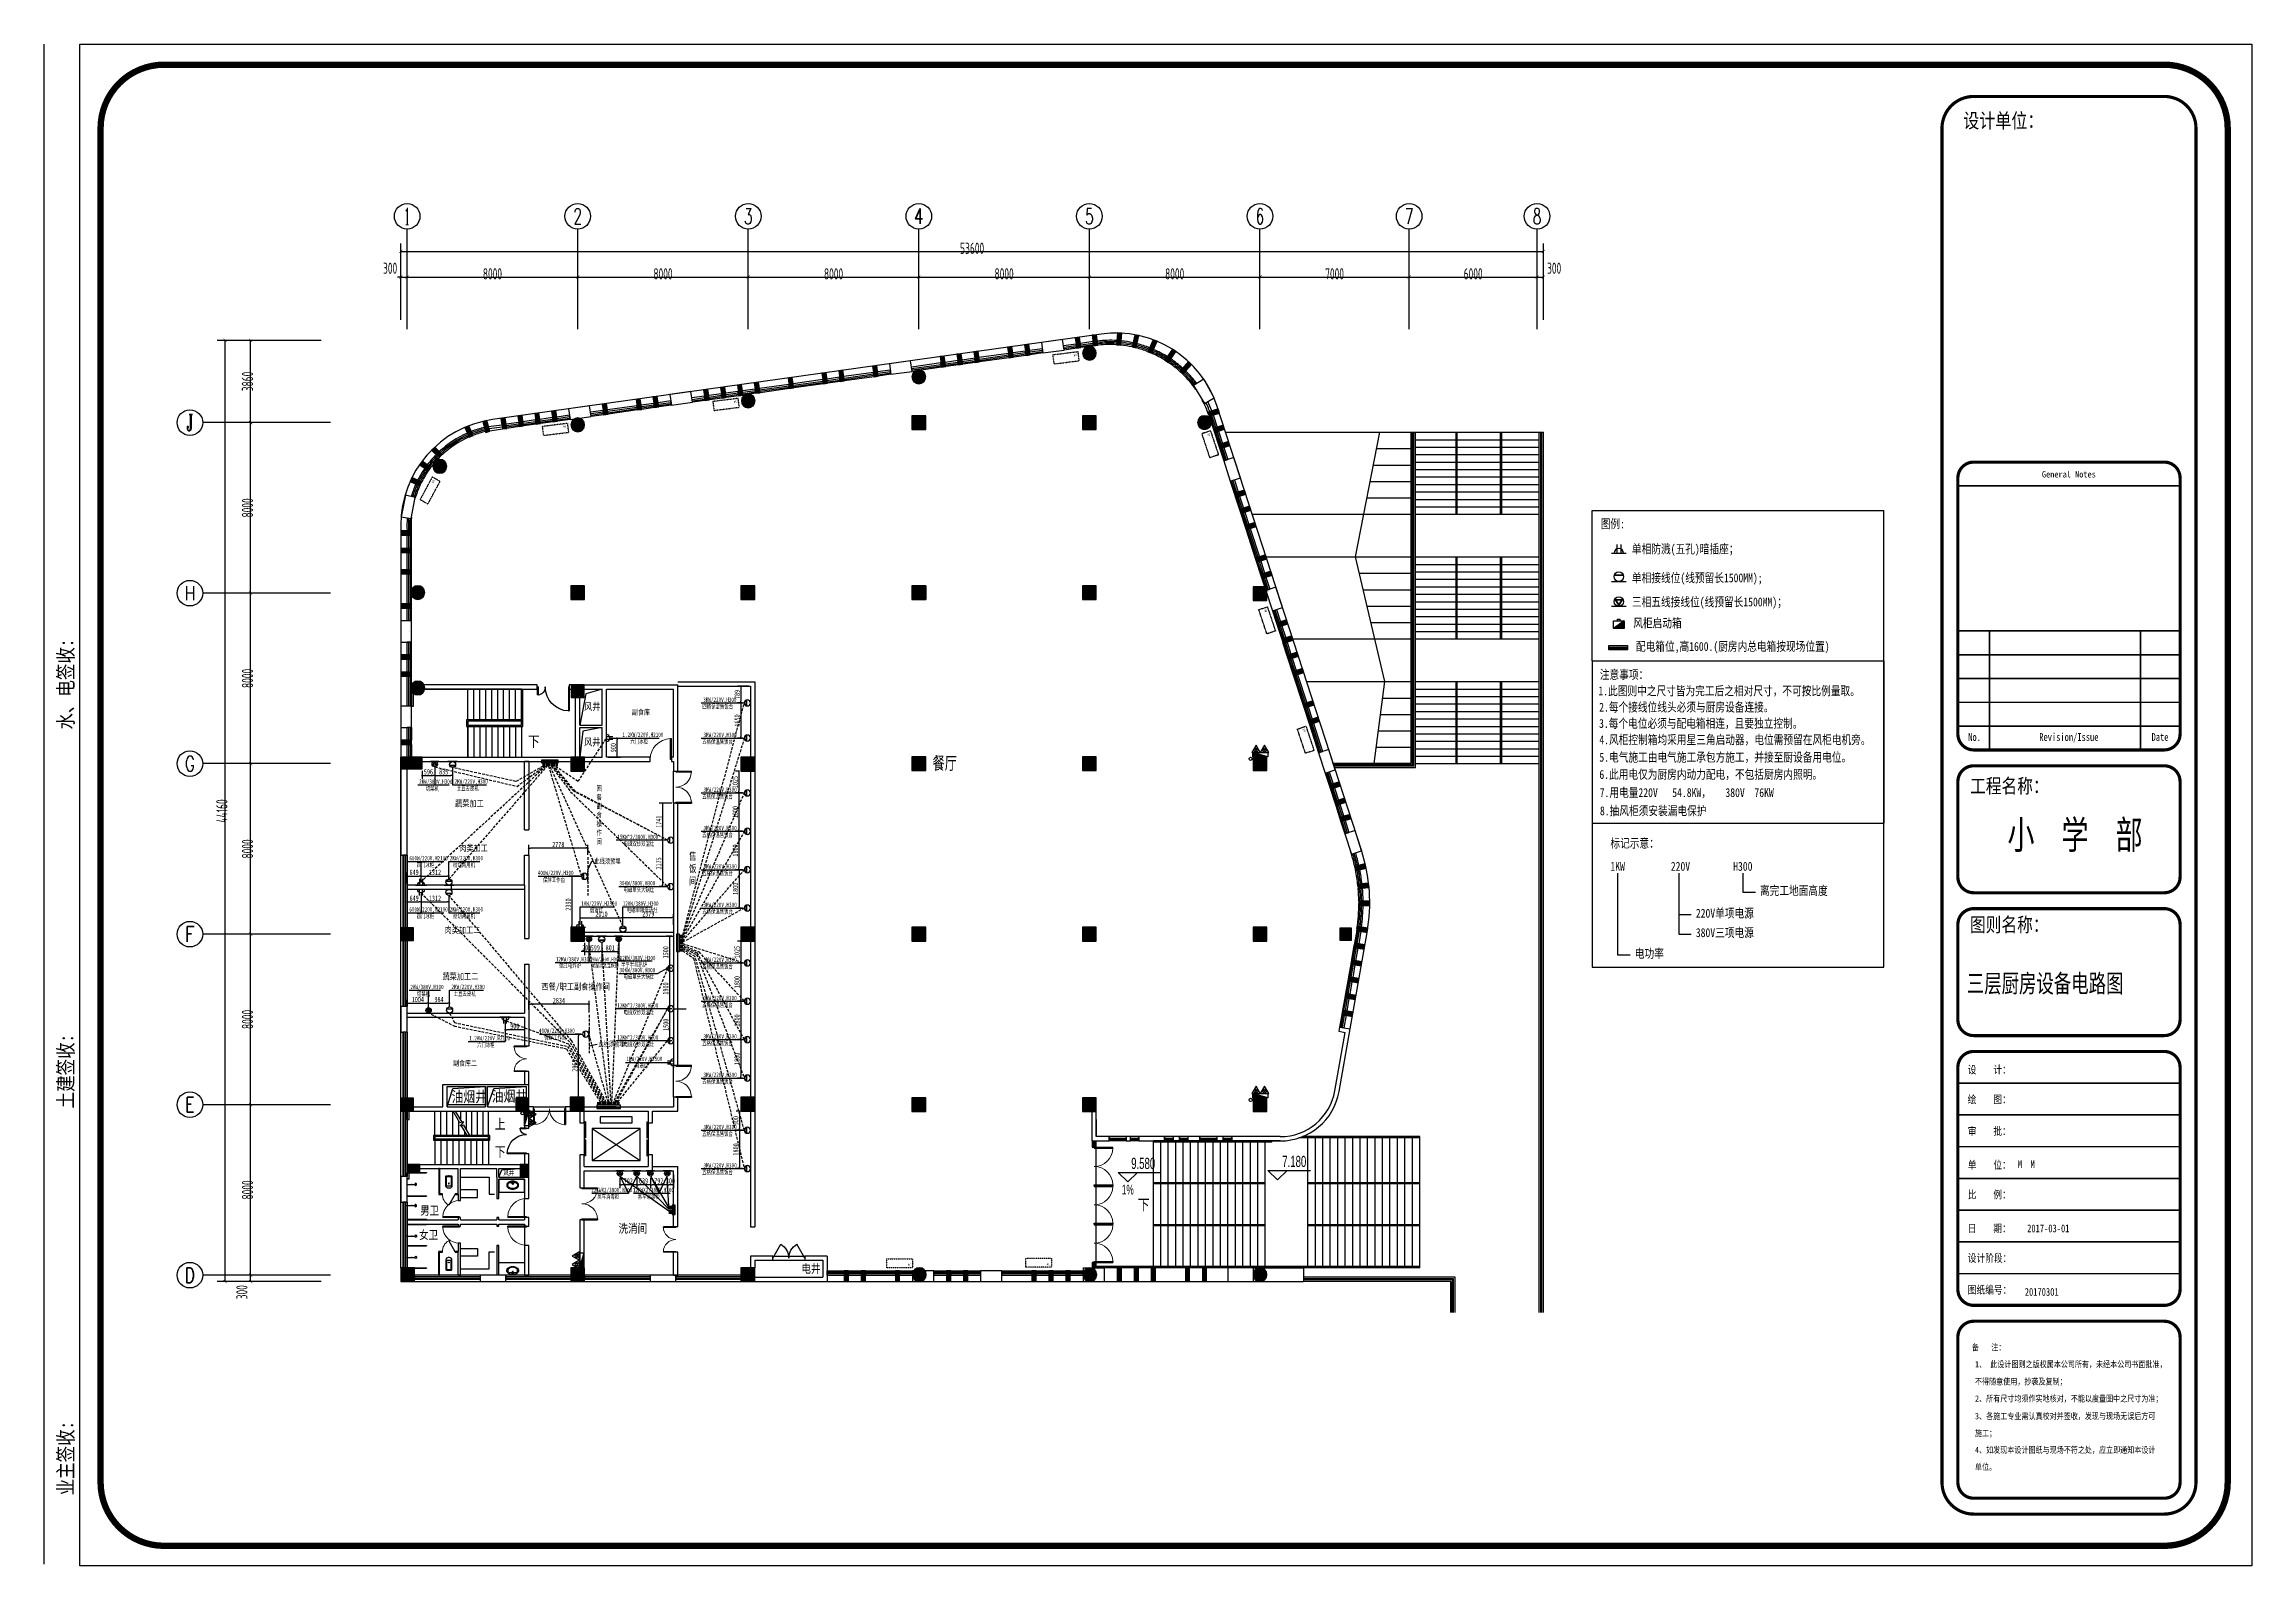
# Model space of a CAD drawing. Header units: inches. Extents: x 871252 to 1312932, y -88801 to 86720.
# Drawn here: x 1206975 to 1310527, y 11110 to 82506 of the extents above; entities that cross this region are included whole.
import ezdxf
from ezdxf.enums import TextEntityAlignment as Align

# ---------------------------------------------------------------- set-up
doc = ezdxf.new("R2010")
doc.units = ezdxf.units.IN
doc.header["$MEASUREMENT"] = 0
doc.linetypes.add('DASH', pattern=[0.35, 0.25, -0.1])
doc.linetypes.add('HIDDEN', pattern=[0.375, 0.25, -0.125])
for name, color, linetype in [('000外框', 7, 'Continuous'), ('AXIS', 3, 'Continuous'), ('AXIS_TEXT', 7, 'Continuous'), ('COLUMN', 6, 'Continuous'), ('CURTWALL', 4, 'Continuous'), ('DIM_ELEV', 3, 'Continuous'), ('DIM_SYMB', 3, 'Continuous'), ('EQUIP_消火栓', 7, 'Continuous'), ('EQUIP_灭火器', 7, 'Continuous'), ('EVTR', 7, 'Continuous'), ('HANDRAIL', 3, 'Continuous'), ('HATCH', 253, 'Continuous'), ('LATRINE', 6, 'Continuous'), ('LG', 84, 'Continuous'), ('LVTRY', 6, 'Continuous'), ('PUB_HATCH', 8, 'Continuous'), ('PUB_TEXT', 151, 'Continuous'), ('STAIR', 6, 'Continuous'), ('VPIPE-消防', 1, 'Continuous'), ('WALL', 7, 'Continuous'), ('WINDOW', 3, 'Continuous'), ('ZUOWEI', 251, 'Continuous'), ('供排水', 4, 'Continuous'), ('外框', 7, 'Continuous'), ('家具', 42, 'Continuous'), ('电位', 1, 'Continuous'), ('空调', 205, 'Continuous')]:
    doc.layers.add(name, color=color, linetype=linetype)
doc.styles.add('_TCH_AXIS', font='COMPLEX', dxfattribs={"bigfont": 'GBCBIG'})
doc.styles.add('_TCH_DIM', font='stylu.ttf')
doc.styles.add('_TCH_DIM_T3', font='TSSDENG', dxfattribs={"width": 0.64, "bigfont": 'TSSDCHN'})
doc.styles.add('COMPLEX', font='stylu.ttf')
doc.styles.add('HZ-1', font='MingLiU.ttf', dxfattribs={"width": 0.8})
doc.styles.get("Standard").update_dxf_attribs({"font": '', "width": 0.7, "height": 250})
doc.styles.add('STYLE4', font='', dxfattribs={"width": 0.7, "height": 180})
doc.styles.add('宋体平面', font='', dxfattribs={"width": 0.8})
doc.styles.add('黑体', font='simhei.ttf', dxfattribs={"width": 0.7})
doc.styles.get('Standard').set_extended_font_data('NSimSun')
doc.styles.get('STYLE4').set_extended_font_data('NSimSun')
doc.styles.get('宋体平面').set_extended_font_data('SimSun')
doc.dimstyles.new('_TCH_ARCH&&150', dxfattribs={"dimtxt": 525, "dimasz": 150, "dimexe": 375, "dimexo": 450, "dimgap": 150, "dimtad": 1, "dimdec": 0, "dimzin": 0, "dimdsep": 46, "dimtxsty": '_TCH_DIM_T3', "dimblk": 'ARCHTICK', "dimcen": 0.09, "dimclrt": 7, "dimazin": 2, "dimtfac": 1, "dimtdec": 0, "dimtix": 1, "dimtmove": 2, "dimatfit": 3, "dimfxl": 0, "dimtolj": 1, "dimtzin": 0, "dimarcsym": 0})
doc.dimstyles.new('电路', dxfattribs={"dimscale": 80, "dimtxt": 2.5, "dimasz": 1, "dimexe": 2, "dimexo": 1, "dimtad": 1, "dimdec": 0, "dimtxsty": 'Standard', "dimblk": 'DOT', "dimcen": 1, "dimclrd": 6, "dimclre": 6, "dimclrt": 6, "dimadec": 0, "dimazin": 0, "dimtfac": 1, "dimtdec": 0, "dimtmove": 0, "dimatfit": 3, "dimfxl": 0, "dimarcsym": 0})

# ---------------------------------------------------------------- blocks, each defined once
blk = doc.blocks.new('vhjkghkghkl')
at = {"layer": '空调', "linetype": 'DASH', "ltscale": 0.3}
blk.add_lwpolyline([(134071, 540199), (134071, 539779), (132871, 539779), (132871, 540199), (134071, 540199)], close=True, dxfattribs=at)
at = {"layer": '空调', "linetype": 'DASH', "ltscale": 0.3, "style": 'HZ-1'}
blk.add_text('AC', height=100, dxfattribs=at).set_placement((133846, 539867))
blk = doc.blocks.new('$TwtSys$00000434')
for p, q in [((-0.5, 0.5), (-0.5, -0.5)), ((-0.5, -0.5), (0.5, 0.5)), ((0.5, 0.5), (-0.5, 0.5)), ((0.5, -0.5), (0.5, 0.5)), ((-0.5, -0.5), (0.5, -0.5))]:
    blk.add_line(p, q)
blk.add_solid([(0.5, -0.5), (0.5, 0.5), (-0.5, -0.5)])
blk = doc.blocks.new('$TwtSys$00000545')
for p, q in [((0, 344), (-198, 0)), ((-198, 0), (198, 0)), ((-73, 36), (73, 182)), ((-73, 182), (73, 36)), ((198, 0), (0, 344))]:
    blk.add_line(p, q)
blk.add_circle((0, 109), 91.8)
blk = doc.blocks.new('$DorLib2D$00000002')
for p, q in [((-0.5, 0), (-0.5, 0.4875)), ((-0.475, 0.4875), (-0.5, 0.4875)), ((-0.475, 0), (-0.475, 0.4875)), ((0.475, 0), (0.475, 0.4875)), ((0.475, 0.4875), (0.5, 0.4875)), ((0.5, 0), (0.5, 0.4875)), ((-0.5, 0), (-0.475, 0)), ((0.5, 0), (0.475, 0))]:
    blk.add_line(p, q)
at = {"lineweight": 13}
for centre, start, end in [((-0.4875, 0), 0, 88.530716), ((0.4875, 0), 91.469284, 180)]:
    blk.add_arc(centre, 0.4875, start, end, dxfattribs=at)
blk = doc.blocks.new('_ArchTick')
at = {"color": 0, "linetype": 'ByBlock', "const_width": 0.15}
blk.add_lwpolyline([(-0.5, -0.5), (0.5, 0.5)], dxfattribs=at)
blk = doc.blocks.new('*D49')
at = {"layer": 'AXIS', "color": 0, "lineweight": -2, "transparency": 16777216}
for p, q in [((1223702, 71578), (1223552, 71578)), ((1223702, 69577), (1223702, 71953)), ((1223702, 71578), (1224002, 71578)), ((1224002, 69577), (1224002, 71953)), ((1224002, 71578), (1224152, 71578))]:
    blk.add_line(p, q, dxfattribs=at)
at = {"layer": 'Defpoints', "color": 0, "transparency": 16777216}
for p in [(1224002, 71578), (1223702, 69127), (1224002, 69127)]:
    blk.add_point(p, dxfattribs=at)
at = {"layer": 'AXIS', "color": 0, "lineweight": -2, "transparency": 16777216, "xscale": 150, "yscale": 150, "zscale": 150}
blk.add_blockref('_ArchTick', (1223702, 71578), dxfattribs=at)
at = {"layer": 'AXIS', "color": 0, "lineweight": -2, "transparency": 16777216, "xscale": 150, "yscale": 150, "zscale": 150, "rotation": 180}
blk.add_blockref('_ArchTick', (1224002, 71578), dxfattribs=at)
at = {"layer": 'AXIS', "color": 7, "transparency": 16777216, "insert": (1223203, 71991), "char_height": 525, "attachment_point": 5, "style": '_TCH_DIM_T3'}
blk.add_mtext('\\A1;300', dxfattribs=at)
blk = doc.blocks.new('*D50')
at = {"layer": 'AXIS', "color": 0, "lineweight": -2, "transparency": 16777216}
for p, q in [((1224002, 69577), (1224002, 71953)), ((1224002, 71578), (1232002, 71578)), ((1232002, 69577), (1232002, 71953))]:
    blk.add_line(p, q, dxfattribs=at)
at = {"layer": 'Defpoints', "color": 0, "transparency": 16777216}
for p in [(1232002, 71578), (1224002, 69127), (1232002, 69127)]:
    blk.add_point(p, dxfattribs=at)
at = {"layer": 'AXIS', "color": 0, "lineweight": -2, "transparency": 16777216, "xscale": 150, "yscale": 150, "zscale": 150, "rotation": 180}
blk.add_blockref('_ArchTick', (1224002, 71578), dxfattribs=at)
at = {"layer": 'AXIS', "color": 0, "lineweight": -2, "transparency": 16777216, "xscale": 150, "yscale": 150, "zscale": 150}
blk.add_blockref('_ArchTick', (1232002, 71578), dxfattribs=at)
at = {"layer": 'AXIS', "color": 7, "transparency": 16777216, "insert": (1228002, 71728), "char_height": 525, "attachment_point": 5, "style": '_TCH_DIM_T3'}
blk.add_mtext('\\A1;8000', dxfattribs=at)
blk = doc.blocks.new('*D51')
at = {"layer": 'AXIS', "color": 0, "lineweight": -2, "transparency": 16777216}
for p, q in [((1232002, 69577), (1232002, 71953)), ((1232002, 71578), (1240002, 71578)), ((1240002, 69577), (1240002, 71953))]:
    blk.add_line(p, q, dxfattribs=at)
at = {"layer": 'Defpoints', "color": 0, "transparency": 16777216}
for p in [(1240002, 71578), (1232002, 69127), (1240002, 69127)]:
    blk.add_point(p, dxfattribs=at)
at = {"layer": 'AXIS', "color": 0, "lineweight": -2, "transparency": 16777216, "xscale": 150, "yscale": 150, "zscale": 150, "rotation": 180}
blk.add_blockref('_ArchTick', (1232002, 71578), dxfattribs=at)
at = {"layer": 'AXIS', "color": 0, "lineweight": -2, "transparency": 16777216, "xscale": 150, "yscale": 150, "zscale": 150}
blk.add_blockref('_ArchTick', (1240002, 71578), dxfattribs=at)
at = {"layer": 'AXIS', "color": 7, "transparency": 16777216, "insert": (1236002, 71728), "char_height": 525, "attachment_point": 5, "style": '_TCH_DIM_T3'}
blk.add_mtext('\\A1;8000', dxfattribs=at)
blk = doc.blocks.new('*D52')
at = {"layer": 'AXIS', "color": 0, "lineweight": -2, "transparency": 16777216}
for p, q in [((1240002, 69577), (1240002, 71953)), ((1240002, 71578), (1248002, 71578)), ((1248002, 69577), (1248002, 71953))]:
    blk.add_line(p, q, dxfattribs=at)
at = {"layer": 'Defpoints', "color": 0, "transparency": 16777216}
for p in [(1248002, 71578), (1240002, 69127), (1248002, 69127)]:
    blk.add_point(p, dxfattribs=at)
at = {"layer": 'AXIS', "color": 0, "lineweight": -2, "transparency": 16777216, "xscale": 150, "yscale": 150, "zscale": 150, "rotation": 180}
blk.add_blockref('_ArchTick', (1240002, 71578), dxfattribs=at)
at = {"layer": 'AXIS', "color": 0, "lineweight": -2, "transparency": 16777216, "xscale": 150, "yscale": 150, "zscale": 150}
blk.add_blockref('_ArchTick', (1248002, 71578), dxfattribs=at)
at = {"layer": 'AXIS', "color": 7, "transparency": 16777216, "insert": (1244002, 71728), "char_height": 525, "attachment_point": 5, "style": '_TCH_DIM_T3'}
blk.add_mtext('\\A1;8000', dxfattribs=at)
blk = doc.blocks.new('*D53')
at = {"layer": 'AXIS', "color": 0, "lineweight": -2, "transparency": 16777216}
for p, q in [((1248002, 69577), (1248002, 71953)), ((1248002, 71578), (1256002, 71578)), ((1256002, 69577), (1256002, 71953))]:
    blk.add_line(p, q, dxfattribs=at)
at = {"layer": 'Defpoints', "color": 0, "transparency": 16777216}
for p in [(1256002, 71578), (1248002, 69127), (1256002, 69127)]:
    blk.add_point(p, dxfattribs=at)
at = {"layer": 'AXIS', "color": 0, "lineweight": -2, "transparency": 16777216, "xscale": 150, "yscale": 150, "zscale": 150, "rotation": 180}
blk.add_blockref('_ArchTick', (1248002, 71578), dxfattribs=at)
at = {"layer": 'AXIS', "color": 0, "lineweight": -2, "transparency": 16777216, "xscale": 150, "yscale": 150, "zscale": 150}
blk.add_blockref('_ArchTick', (1256002, 71578), dxfattribs=at)
at = {"layer": 'AXIS', "color": 7, "transparency": 16777216, "insert": (1252002, 71728), "char_height": 525, "attachment_point": 5, "style": '_TCH_DIM_T3'}
blk.add_mtext('\\A1;8000', dxfattribs=at)
blk = doc.blocks.new('*D54')
at = {"layer": 'AXIS', "color": 0, "lineweight": -2, "transparency": 16777216}
for p, q in [((1256002, 69577), (1256002, 71953)), ((1256002, 71578), (1264002, 71578)), ((1264002, 69577), (1264002, 71953))]:
    blk.add_line(p, q, dxfattribs=at)
at = {"layer": 'Defpoints', "color": 0, "transparency": 16777216}
for p in [(1264002, 71578), (1256002, 69127), (1264002, 69127)]:
    blk.add_point(p, dxfattribs=at)
at = {"layer": 'AXIS', "color": 0, "lineweight": -2, "transparency": 16777216, "xscale": 150, "yscale": 150, "zscale": 150, "rotation": 180}
blk.add_blockref('_ArchTick', (1256002, 71578), dxfattribs=at)
at = {"layer": 'AXIS', "color": 0, "lineweight": -2, "transparency": 16777216, "xscale": 150, "yscale": 150, "zscale": 150}
blk.add_blockref('_ArchTick', (1264002, 71578), dxfattribs=at)
at = {"layer": 'AXIS', "color": 7, "transparency": 16777216, "insert": (1260002, 71728), "char_height": 525, "attachment_point": 5, "style": '_TCH_DIM_T3'}
blk.add_mtext('\\A1;8000', dxfattribs=at)
blk = doc.blocks.new('*D55')
at = {"layer": 'AXIS', "color": 0, "lineweight": -2, "transparency": 16777216}
for p, q in [((1264002, 69577), (1264002, 71953)), ((1264002, 71578), (1271002, 71578)), ((1271002, 69577), (1271002, 71953))]:
    blk.add_line(p, q, dxfattribs=at)
at = {"layer": 'Defpoints', "color": 0, "transparency": 16777216}
for p in [(1271002, 71578), (1264002, 69127), (1271002, 69127)]:
    blk.add_point(p, dxfattribs=at)
at = {"layer": 'AXIS', "color": 0, "lineweight": -2, "transparency": 16777216, "xscale": 150, "yscale": 150, "zscale": 150, "rotation": 180}
blk.add_blockref('_ArchTick', (1264002, 71578), dxfattribs=at)
at = {"layer": 'AXIS', "color": 0, "lineweight": -2, "transparency": 16777216, "xscale": 150, "yscale": 150, "zscale": 150}
blk.add_blockref('_ArchTick', (1271002, 71578), dxfattribs=at)
at = {"layer": 'AXIS', "color": 7, "transparency": 16777216, "insert": (1267502, 71728), "char_height": 525, "attachment_point": 5, "style": '_TCH_DIM_T3'}
blk.add_mtext('\\A1;7000', dxfattribs=at)
blk = doc.blocks.new('*D56')
at = {"layer": 'AXIS', "color": 0, "lineweight": -2, "transparency": 16777216}
for p, q in [((1271002, 69577), (1271002, 71953)), ((1271002, 71578), (1277002, 71578)), ((1277002, 69577), (1277002, 71953))]:
    blk.add_line(p, q, dxfattribs=at)
at = {"layer": 'Defpoints', "color": 0, "transparency": 16777216}
for p in [(1277002, 71578), (1271002, 69127), (1277002, 69127)]:
    blk.add_point(p, dxfattribs=at)
at = {"layer": 'AXIS', "color": 0, "lineweight": -2, "transparency": 16777216, "xscale": 150, "yscale": 150, "zscale": 150, "rotation": 180}
blk.add_blockref('_ArchTick', (1271002, 71578), dxfattribs=at)
at = {"layer": 'AXIS', "color": 0, "lineweight": -2, "transparency": 16777216, "xscale": 150, "yscale": 150, "zscale": 150}
blk.add_blockref('_ArchTick', (1277002, 71578), dxfattribs=at)
at = {"layer": 'AXIS', "color": 7, "transparency": 16777216, "insert": (1274002, 71728), "char_height": 525, "attachment_point": 5, "style": '_TCH_DIM_T3'}
blk.add_mtext('\\A1;6000', dxfattribs=at)
blk = doc.blocks.new('*D57')
at = {"layer": 'AXIS', "color": 0, "lineweight": -2, "transparency": 16777216}
for p, q in [((1277002, 69577), (1277002, 71953)), ((1277002, 71578), (1277302, 71578)), ((1277302, 69577), (1277302, 71953))]:
    blk.add_line(p, q, dxfattribs=at)
at = {"layer": 'Defpoints', "color": 0, "transparency": 16777216}
for p in [(1277302, 71578), (1277002, 69127), (1277302, 69127)]:
    blk.add_point(p, dxfattribs=at)
at = {"layer": 'AXIS', "color": 0, "lineweight": -2, "transparency": 16777216, "xscale": 150, "yscale": 150, "zscale": 150, "rotation": 180}
blk.add_blockref('_ArchTick', (1277002, 71578), dxfattribs=at)
at = {"layer": 'AXIS', "color": 0, "lineweight": -2, "transparency": 16777216, "xscale": 150, "yscale": 150, "zscale": 150}
blk.add_blockref('_ArchTick', (1277302, 71578), dxfattribs=at)
at = {"layer": 'AXIS', "color": 7, "transparency": 16777216, "insert": (1277801, 71991), "char_height": 525, "attachment_point": 5, "style": '_TCH_DIM_T3'}
blk.add_mtext('\\A1;300', dxfattribs=at)
blk = doc.blocks.new('*D58')
at = {"layer": 'AXIS', "color": 0, "lineweight": -2, "transparency": 16777216}
for p, q in [((1223702, 69577), (1223702, 73153)), ((1223702, 72778), (1277302, 72778)), ((1277302, 69577), (1277302, 73153))]:
    blk.add_line(p, q, dxfattribs=at)
at = {"layer": 'Defpoints', "color": 0, "transparency": 16777216}
for p in [(1277302, 72778), (1223702, 69127), (1277302, 69127)]:
    blk.add_point(p, dxfattribs=at)
at = {"layer": 'AXIS', "color": 0, "lineweight": -2, "transparency": 16777216, "xscale": 150, "yscale": 150, "zscale": 150, "rotation": 180}
blk.add_blockref('_ArchTick', (1223702, 72778), dxfattribs=at)
at = {"layer": 'AXIS', "color": 0, "lineweight": -2, "transparency": 16777216, "xscale": 150, "yscale": 150, "zscale": 150}
blk.add_blockref('_ArchTick', (1277302, 72778), dxfattribs=at)
at = {"layer": 'AXIS', "color": 7, "transparency": 16777216, "insert": (1250502, 72928), "char_height": 525, "attachment_point": 5, "style": '_TCH_DIM_T3'}
blk.add_mtext('\\A1;53600', dxfattribs=at)
blk = doc.blocks.new('*D59')
at = {"layer": 'AXIS', "color": 0, "lineweight": -2, "transparency": 16777216}
for p, q in [((1219961, 24747), (1216286, 24747)), ((1219961, 24447), (1216286, 24447)), ((1216661, 24447), (1216661, 24747))]:
    blk.add_line(p, q, dxfattribs=at)
at = {"layer": 'Defpoints', "color": 0, "transparency": 16777216}
for p in [(1216661, 24747), (1220411, 24747), (1220411, 24447)]:
    blk.add_point(p, dxfattribs=at)
at = {"layer": 'AXIS', "color": 0, "lineweight": -2, "transparency": 16777216, "xscale": 150, "yscale": 150, "zscale": 150}
for p, rotation in [((1216661, 24747), 90), ((1216661, 24447), 270)]:
    blk.add_blockref('_ArchTick', p, dxfattribs=dict(at, rotation=rotation))
at = {"layer": 'AXIS', "color": 7, "transparency": 16777216, "insert": (1216249, 23948), "char_height": 525, "attachment_point": 5, "rotation": 90, "style": '_TCH_DIM_T3'}
blk.add_mtext('\\A1;300', dxfattribs=at)
blk = doc.blocks.new('*D60')
at = {"layer": 'AXIS', "color": 0, "lineweight": -2, "transparency": 16777216}
for p, q in [((1219961, 32747), (1216286, 32747)), ((1216661, 24747), (1216661, 32747)), ((1219961, 24747), (1216286, 24747))]:
    blk.add_line(p, q, dxfattribs=at)
at = {"layer": 'Defpoints', "color": 0, "transparency": 16777216}
for p in [(1216661, 32747), (1220411, 32747), (1220411, 24747)]:
    blk.add_point(p, dxfattribs=at)
at = {"layer": 'AXIS', "color": 0, "lineweight": -2, "transparency": 16777216, "xscale": 150, "yscale": 150, "zscale": 150}
for p, rotation in [((1216661, 32747), 90), ((1216661, 24747), 270)]:
    blk.add_blockref('_ArchTick', p, dxfattribs=dict(at, rotation=rotation))
at = {"layer": 'AXIS', "color": 7, "transparency": 16777216, "insert": (1216511, 28747), "char_height": 525, "attachment_point": 5, "rotation": 90, "style": '_TCH_DIM_T3'}
blk.add_mtext('\\A1;8000', dxfattribs=at)
blk = doc.blocks.new('*D61')
at = {"layer": 'AXIS', "color": 0, "lineweight": -2, "transparency": 16777216}
for p, q in [((1219961, 40747), (1216286, 40747)), ((1216661, 32747), (1216661, 40747)), ((1219961, 32747), (1216286, 32747))]:
    blk.add_line(p, q, dxfattribs=at)
at = {"layer": 'Defpoints', "color": 0, "transparency": 16777216}
for p in [(1216661, 40747), (1220411, 40747), (1220411, 32747)]:
    blk.add_point(p, dxfattribs=at)
at = {"layer": 'AXIS', "color": 0, "lineweight": -2, "transparency": 16777216, "xscale": 150, "yscale": 150, "zscale": 150}
for p, rotation in [((1216661, 40747), 90), ((1216661, 32747), 270)]:
    blk.add_blockref('_ArchTick', p, dxfattribs=dict(at, rotation=rotation))
at = {"layer": 'AXIS', "color": 7, "transparency": 16777216, "insert": (1216511, 36747), "char_height": 525, "attachment_point": 5, "rotation": 90, "style": '_TCH_DIM_T3'}
blk.add_mtext('\\A1;8000', dxfattribs=at)
blk = doc.blocks.new('*D62')
at = {"layer": 'AXIS', "color": 0, "lineweight": -2, "transparency": 16777216}
for p, q in [((1219961, 48747), (1216286, 48747)), ((1216661, 40747), (1216661, 48747)), ((1219961, 40747), (1216286, 40747))]:
    blk.add_line(p, q, dxfattribs=at)
at = {"layer": 'Defpoints', "color": 0, "transparency": 16777216}
for p in [(1216661, 48747), (1220411, 48747), (1220411, 40747)]:
    blk.add_point(p, dxfattribs=at)
at = {"layer": 'AXIS', "color": 0, "lineweight": -2, "transparency": 16777216, "xscale": 150, "yscale": 150, "zscale": 150}
for p, rotation in [((1216661, 48747), 90), ((1216661, 40747), 270)]:
    blk.add_blockref('_ArchTick', p, dxfattribs=dict(at, rotation=rotation))
at = {"layer": 'AXIS', "color": 7, "transparency": 16777216, "insert": (1216511, 44747), "char_height": 525, "attachment_point": 5, "rotation": 90, "style": '_TCH_DIM_T3'}
blk.add_mtext('\\A1;8000', dxfattribs=at)
blk = doc.blocks.new('*D63')
at = {"layer": 'AXIS', "color": 0, "lineweight": -2, "transparency": 16777216}
for p, q in [((1219961, 56747), (1216286, 56747)), ((1216661, 48747), (1216661, 56747)), ((1219961, 48747), (1216286, 48747))]:
    blk.add_line(p, q, dxfattribs=at)
at = {"layer": 'Defpoints', "color": 0, "transparency": 16777216}
for p in [(1216661, 56747), (1220411, 56747), (1220411, 48747)]:
    blk.add_point(p, dxfattribs=at)
at = {"layer": 'AXIS', "color": 0, "lineweight": -2, "transparency": 16777216, "xscale": 150, "yscale": 150, "zscale": 150}
for p, rotation in [((1216661, 56747), 90), ((1216661, 48747), 270)]:
    blk.add_blockref('_ArchTick', p, dxfattribs=dict(at, rotation=rotation))
at = {"layer": 'AXIS', "color": 7, "transparency": 16777216, "insert": (1216511, 52747), "char_height": 525, "attachment_point": 5, "rotation": 90, "style": '_TCH_DIM_T3'}
blk.add_mtext('\\A1;8000', dxfattribs=at)
blk = doc.blocks.new('*D64')
at = {"layer": 'AXIS', "color": 0, "lineweight": -2, "transparency": 16777216}
for p, q in [((1219961, 64747), (1216286, 64747)), ((1216661, 56747), (1216661, 64747)), ((1219961, 56747), (1216286, 56747))]:
    blk.add_line(p, q, dxfattribs=at)
at = {"layer": 'Defpoints', "color": 0, "transparency": 16777216}
for p in [(1216661, 64747), (1220411, 64747), (1220411, 56747)]:
    blk.add_point(p, dxfattribs=at)
at = {"layer": 'AXIS', "color": 0, "lineweight": -2, "transparency": 16777216, "xscale": 150, "yscale": 150, "zscale": 150}
for p, rotation in [((1216661, 64747), 90), ((1216661, 56747), 270)]:
    blk.add_blockref('_ArchTick', p, dxfattribs=dict(at, rotation=rotation))
at = {"layer": 'AXIS', "color": 7, "transparency": 16777216, "insert": (1216511, 60747), "char_height": 525, "attachment_point": 5, "rotation": 90, "style": '_TCH_DIM_T3'}
blk.add_mtext('\\A1;8000', dxfattribs=at)
blk = doc.blocks.new('*D65')
at = {"layer": 'AXIS', "color": 0, "lineweight": -2, "transparency": 16777216}
for p, q in [((1219961, 68608), (1216286, 68608)), ((1216661, 64747), (1216661, 68608)), ((1219961, 64747), (1216286, 64747))]:
    blk.add_line(p, q, dxfattribs=at)
at = {"layer": 'Defpoints', "color": 0, "transparency": 16777216}
for p in [(1216661, 68608), (1220411, 68608), (1220411, 64747)]:
    blk.add_point(p, dxfattribs=at)
at = {"layer": 'AXIS', "color": 0, "lineweight": -2, "transparency": 16777216, "xscale": 150, "yscale": 150, "zscale": 150}
for p, rotation in [((1216661, 68608), 90), ((1216661, 64747), 270)]:
    blk.add_blockref('_ArchTick', p, dxfattribs=dict(at, rotation=rotation))
at = {"layer": 'AXIS', "color": 7, "transparency": 16777216, "insert": (1216511, 66678), "char_height": 525, "attachment_point": 5, "rotation": 90, "style": '_TCH_DIM_T3'}
blk.add_mtext('\\A1;3860', dxfattribs=at)
blk = doc.blocks.new('*D66')
at = {"layer": 'AXIS', "color": 0, "lineweight": -2, "transparency": 16777216}
for p, q in [((1219961, 68608), (1215086, 68608)), ((1215461, 24447), (1215461, 68608)), ((1219961, 24447), (1215086, 24447))]:
    blk.add_line(p, q, dxfattribs=at)
at = {"layer": 'Defpoints', "color": 0, "transparency": 16777216}
for p in [(1215461, 68608), (1220411, 68608), (1220411, 24447)]:
    blk.add_point(p, dxfattribs=at)
at = {"layer": 'AXIS', "color": 0, "lineweight": -2, "transparency": 16777216, "xscale": 150, "yscale": 150, "zscale": 150}
for p, rotation in [((1215461, 68608), 90), ((1215461, 24447), 270)]:
    blk.add_blockref('_ArchTick', p, dxfattribs=dict(at, rotation=rotation))
at = {"layer": 'AXIS', "color": 7, "transparency": 16777216, "insert": (1215311, 46528), "char_height": 525, "attachment_point": 5, "rotation": 90, "style": '_TCH_DIM_T3'}
blk.add_mtext('\\A1;44160', dxfattribs=at)
blk = doc.blocks.new('$DorLib2D$00000225')
at = {"color": 0}
for p, q in [((0.475, -0.001), (0.475, 0.752)), ((0.475, 0.752), (0.5, 0.752)), ((0.5, -0.001), (0.5, 0.752)), ((-0.5, 0), (-0.5, 0.252)), ((-0.475, 0.252), (-0.5, 0.252)), ((-0.475, 0), (-0.475, 0.252)), ((-0.475, 0), (-0.5, 0)), ((0.475, -0.001), (0.5, -0.001))]:
    blk.add_line(p, q, dxfattribs=at)
for centre, radius, start, end in [((0.505, -0.002), 0.755, 92.24927, 179.72377), ((-0.501, 0.003), 0.251, 359.78987, 84.09744)]:
    blk.add_arc(centre, radius, start, end, dxfattribs=at)
blk = doc.blocks.new('$TCHSYS$WIN2D')
for p, q in [((-0.5, 0.5), (0.5, 0.5)), ((-0.5, 0.5), (-0.5, -0.5)), ((0.5, 0.5), (0.5, -0.5)), ((0.5, 0.167), (-0.5, 0.167)), ((0.5, -0.167), (-0.5, -0.167)), ((-0.5, -0.5), (0.5, -0.5))]:
    blk.add_line(p, q)
blk = doc.blocks.new('$DORLIB2D$00000127')
at = {"color": 0}
for points in [[(-0.533, 0.795), (-0.533, 0.69)], [(-0.033, 0.795), (-0.533, 0.795)], [(-0.033, 0.69), (-0.533, 0.69)], [(-0.033, 0.795), (-0.033, 0.69)], [(0.533, 0.795), (0.033, 0.795)], [(0.033, 0.795), (0.033, 0.69)], [(0.533, 0.69), (0.033, 0.69)], [(0.533, 0.795), (0.533, 0.69)], [(0.5, 0.5), (-0.5, 0.5)]]:
    blk.add_lwpolyline(points, dxfattribs=at)
blk = doc.blocks.new('$DorLib2D$00000001')
for p, q in [((0.45, 0.975), (0.5, 0.975)), ((0.45, 0), (0.45, 0.975)), ((0.5, 0), (0.45, 0)), ((0.5, 0), (0.5, 0.975))]:
    blk.add_line(p, q)
at = {"lineweight": 13}
blk.add_arc((0.475, 0), 0.975, 91.46928, 180, dxfattribs=at)
blk = doc.blocks.new('$lvtry$00000200')
at = {"color": 0}
for p, q in [((-110, -40, 0), (-110, -470, 0)), ((100, -30, 0), (-100, -30, 0)), ((110, -470, 0), (110, -40, 0))]:
    blk.add_line(p, q, dxfattribs=at)
at = {"color": 0, "elevation": 0}
blk.add_lwpolyline([(100, 0), (-100, 0, 0.4142136), (-140, -40), (-140, -480, 0.4142136), (-30, -590), (30, -590, 0.4142136), (140, -480), (140, -40, 0.4142136)], format="xyb", close=True, dxfattribs=at)
blk.add_lwpolyline([(140, -470), (-140, -470)], dxfattribs=at)
at = {"color": 0}
blk.add_circle((0, -359, 0), 20, dxfattribs=at)
for centre, start, end in [((-100, -40, 0), 90, 180), ((100, -40, 0), 0, 90)]:
    blk.add_arc(centre, 10, start, end, dxfattribs=at)
for p in [(0, 0), (0, -359, 0)]:
    blk.add_point(p, dxfattribs=at)
blk = doc.blocks.new('$TCHSYS$APDOOR2D')
blk.add_line((0.5, 0), (0, 0.87))
at = {"lineweight": 13}
blk.add_arc((0.5, 0), 1, 120, 180, dxfattribs=at)
blk = doc.blocks.new('_AXISO')
blk.add_circle((0, 0), 0.5)
at = {"layer": 'AXIS_TEXT', "style": 'COMPLEX', "width": 1.041667}
blk.add_attdef('A', text='', height=0.56, dxfattribs=at).set_placement((-0.25, -0.28), (0.25, -0.28), align=Align.FIT)
blk = doc.blocks.new('$DorLib2D$00000231')
at = {"color": 0}
for p, q in [((-0.5, 0), (-0.25, 0.433)), ((0.5, 0), (0.25, 0.433))]:
    blk.add_line(p, q, dxfattribs=at)
for centre, start, end in [((-0.5, 0), 0, 60), ((0.5, 0), 120, 180)]:
    blk.add_arc(centre, 0.5, start, end, dxfattribs=at)
blk = doc.blocks.new('$lvtry$00000195')
at = {"color": 0}
for p, q in [((-165, -91), (-34, -91)), ((-17, -58), (-17, -48)), ((-16, -91), (-11, -91)), ((11, -91), (165, -91)), ((17, -58), (17, -48))]:
    blk.add_line(p, q, dxfattribs=at)
blk.add_lwpolyline([(273, -195, -0.1321382), (254, -266, -0.1066614), (193, -332, -0.0833394), (108, -374, -0.0720394), (0, -389, -0.0720394), (-108, -374, -0.0833394), (-193, -332, -0.1066614), (-254, -266, -0.1321382), (-273, -195, -0.1321382), (-254, -124, -0.1066614), (-193, -57, -0.0833394), (-108, -16, -0.0720394), (0, 0, -0.0720394), (108, -16, -0.0833394), (193, -57, -0.1066614), (254, -124, -0.1321382)], format="xyb", close=True, dxfattribs=at)
blk.add_circle((0, -58), 16.7, dxfattribs=at)
for centre, radius, start, end in [((-131, -195), 101, 149.8906, 180), ((-131, -195), 101, 180, 210.1094), ((-68, -231), 174, 128.92569, 149.8906), ((-68, -158), 174, 210.1094, 234.46232), ((-165, -111), 20, 90, 128.92569), ((-27, -100), 245, 234.46232, 253.51826), ((0, -9), 340, 253.51826, 270), ((-40, -49), 10.1, 106.60956, 258.16482), ((-64, 218), 259, 274.70692, 282.37316), ((-75, -228), 173, 71.36005, 79.18732), ((-29, -95), 6.77, 155.34398, 308.32242), ((-171, 3), 166, 324.84107, 338.13372), ((-171, 3), 170, 324.84107, 331.35233), ((-29, -95), 3.37, 155.34398, 308.32242), ((100, -210), 170, 132.31406, 138.82532), ((100, -210), 166, 125.53268, 138.82532), ((0, -131), 25, 112.516, 67.484), ((-12, -74), 10.6, 201.89238, 261.77402), ((0, -48), 16.7, 0, 180), ((-381, -131), 372, 2.39824, 6.76269), ((0, -111), 9.9, 201.78369, 338.21631), ((0, -9), 340, 270, 286.48174), ((64, 218), 259, 257.62684, 265.29308), ((381, -131), 372, 170.10083, 177.60176), ((75, -228), 173, 100.81268, 110.41907), ((40, -49), 10.1, 281.83518, 73.39044), ((27, -100), 245, 286.48174, 305.53768), ((165, -111), 20, 51.07431, 90), ((165, -111), 20, 51.07431, 90), ((68, -158), 174, 305.53768, 329.8906), ((68, -231), 174, 30.1094, 51.07431), ((131, -195), 101, 0, 30.1094), ((131, -195), 101, 329.8906, 0)]:
    blk.add_arc(centre, radius, start, end, dxfattribs=at)
for p in [(0, -58), (0, -131)]:
    blk.add_point(p, dxfattribs=at)
blk = doc.blocks.new('$lvtry$00000168')
at = {"color": 0}
blk.add_line((0, 0), (0, -395), dxfattribs=at)
blk.add_arc((0, -395), 50, 121.03319, 58.96681, dxfattribs=at)
for p in [(0, 0), (0, -223)]:
    blk.add_point(p, dxfattribs=at)
blk = doc.blocks.new('A$C3BCC7316')
at = {"layer": '电位'}
for p, q in [((99, 215), (404, 215)), ((104, 226), (399, 226)), ((0, 0), (503, 0))]:
    blk.add_line(p, q, dxfattribs=at)
blk.add_circle((252, 161), 161, dxfattribs=at)
blk = doc.blocks.new('A$C14B745F9')
at = {"layer": '电位'}
for p, q in [((0, 503), (0, 0)), ((1, 233), (257, 381)), ((257, 122), (1, 270)), ((3, 222), (266, 374)), ((266, 129), (3, 281)), ((215, 404), (215, 99)), ((226, 399), (226, 104))]:
    blk.add_line(p, q, dxfattribs=at)
blk.add_circle((161, 252), 161, dxfattribs=at)
blk = doc.blocks.new('A$C45DF5A34')
at = {"layer": '电位', "color": 4, "rotation": 90}
blk.add_blockref('A$C14B745F9', (503, 0), dxfattribs=at)
blk = doc.blocks.new('A$C719F3E81')
at = {"layer": '电位', "color": 4, "rotation": 180}
blk.add_blockref('A$C45DF5A34', (503, 323), dxfattribs=at)
blk = doc.blocks.new('A$C2F906CB9')
at = {"layer": '电位', "color": 1, "ltscale": 400}
blk.add_blockref('A$C719F3E81', (0, 0), dxfattribs=at)
blk = doc.blocks.new('A$C6BFE34A6')
at = {"layer": '电位', "xscale": 0.777089783281734, "yscale": 0.777089783281734, "zscale": 0.777089783281734}
blk.add_blockref('A$C2F906CB9', (0, 0), dxfattribs=at)
blk = doc.blocks.new('A$C67150746')
at = {"layer": '供排水', "color": 1, "rotation": 270}
blk.add_blockref('A$C6BFE34A6', (0, 391), dxfattribs=at)
blk = doc.blocks.new('A$C51460DDB')
at = {"layer": '电位', "linetype": 'ByBlock', "xscale": -1}
blk.add_blockref('A$C67150746', (251, 0), dxfattribs=at)
blk = doc.blocks.new('A$C75EF68A1')
at = {"layer": 'WALL', "color": 5, "rotation": 180}
blk.add_blockref('A$C51460DDB', (251, 391), dxfattribs=at)
blk = doc.blocks.new('A$C776A0E82')
at = {"layer": '电位', "color": 6}
blk.add_blockref('A$C75EF68A1', (0, 0), dxfattribs=at)
blk = doc.blocks.new('A$C12B31555')
at = {"layer": '电位', "color": 6, "rotation": 270}
blk.add_blockref('A$C776A0E82', (0, 251), dxfattribs=at)
blk = doc.blocks.new('A$C380528E4')
at = {"layer": '电位', "color": 6, "rotation": 180}
blk.add_blockref('A$C12B31555', (391, 251), dxfattribs=at)
blk = doc.blocks.new('A$C383973DD')
at = {"layer": '电位'}
for p, q in [((0, 0), (0, 503)), ((292, 316), (0, 316)), ((292, 187), (0, 187))]:
    blk.add_line(p, q, dxfattribs=at)
blk.add_arc((0, 252), 161, 270, 90, dxfattribs=at)
blk = doc.blocks.new('A$C7F97516A')
at = {"layer": '电位', "color": 4, "xscale": -1}
blk.add_blockref('A$C383973DD', (292, 0), dxfattribs=at)
blk = doc.blocks.new('A$C624B2101')
at = {"rotation": 180}
blk.add_blockref('A$C7F97516A', (292, 503), dxfattribs=at)
blk = doc.blocks.new('A$C76033D9E')
at = {"layer": '电位', "rotation": 180}
blk.add_blockref('A$C624B2101', (292, 503), dxfattribs=at)
blk = doc.blocks.new('A$C748C3124')
at = {"layer": '电位', "rotation": 90}
blk.add_blockref('A$C76033D9E', (503, 0), dxfattribs=at)
blk = doc.blocks.new('A$C42B0259F')
at = {"layer": '电位', "ltscale": 5, "xscale": -1, "rotation": 180}
blk.add_blockref('A$C748C3124', (0, 292), dxfattribs=at)
blk = doc.blocks.new('A$C46FF7360')
at = {"layer": '供排水', "color": 1, "rotation": 270}
blk.add_blockref('A$C42B0259F', (0, 503), dxfattribs=at)
blk = doc.blocks.new('A$C2916719F')
at = {"layer": '电位', "linetype": 'ByBlock', "rotation": 180}
blk.add_blockref('A$C46FF7360', (292, 503), dxfattribs=at)
blk = doc.blocks.new('A$C03132E9D')
at = {"layer": '电位', "linetype": 'ByBlock', "rotation": 270}
blk.add_blockref('A$C2916719F', (0, 292), dxfattribs=at)
blk = doc.blocks.new('A$C6B0667CD')
at = {"layer": '电位', "rotation": 89.99999999999999}
blk.add_blockref('A$C03132E9D', (292, 0), dxfattribs=at)
blk = doc.blocks.new('A$C1DA46B52')
at = {"layer": '电位', "xscale": -1, "rotation": 180}
blk.add_blockref('A$C6B0667CD', (0, 503), dxfattribs=at)
blk = doc.blocks.new('A$C30686D04')
at = {"layer": 'WALL', "color": 5, "rotation": 90}
blk.add_blockref('A$C1DA46B52', (503, 0), dxfattribs=at)
blk = doc.blocks.new('A$C10C2449B')
at = {"layer": 'WALL', "color": 5, "rotation": 90}
blk.add_blockref('A$C30686D04', (292, 0), dxfattribs=at)
blk = doc.blocks.new('A$C50093F6F')
at = {"layer": '电位', "rotation": 270}
blk.add_blockref('A$C10C2449B', (0, 292), dxfattribs=at)
blk = doc.blocks.new('A$C5F826928')
at = {"layer": '电位', "rotation": 270}
blk.add_blockref('A$C50093F6F', (0, 503), dxfattribs=at)
blk = doc.blocks.new('_DOT')
at = {"color": 0, "linetype": 'ByBlock'}
blk.add_line((-0.5, 0), (-1, 0), dxfattribs=at)
at = {"color": 0, "linetype": 'ByBlock', "const_width": 0.5}
blk.add_lwpolyline([(-0.25, 0, 1), (0.25, 0, 1)], format="xyb", close=True, dxfattribs=at)
blk = doc.blocks.new('*D295')
at = {"layer": 'Defpoints', "color": 0, "transparency": 16777216}
for p in [(1224702, 48498), (1225298, 48597), (1225298, 48188)]:
    blk.add_point(p, dxfattribs=at)
at = {"layer": '电位', "color": 6, "lineweight": -2, "transparency": 16777216}
for p, q in [((1224702, 48418), (1224702, 48028)), ((1224782, 48188), (1225218, 48188)), ((1225298, 48517), (1225298, 48028))]:
    blk.add_line(p, q, dxfattribs=at)
at = {"layer": '电位', "color": 6, "lineweight": -2, "transparency": 16777216, "xscale": 80, "yscale": 80, "zscale": 80, "rotation": 180}
blk.add_blockref('_DOT', (1224702, 48188), dxfattribs=at)
at = {"layer": '电位', "color": 6, "lineweight": -2, "transparency": 16777216, "xscale": 80, "yscale": 80, "zscale": 80}
blk.add_blockref('_DOT', (1225298, 48188), dxfattribs=at)
at = {"layer": '电位', "color": 6, "transparency": 16777216, "insert": (1225000, 48363), "char_height": 250, "attachment_point": 5}
blk.add_mtext('596', dxfattribs=at)
blk = doc.blocks.new('*D296')
at = {"layer": 'Defpoints', "color": 0, "transparency": 16777216}
for p in [(1225298, 48597), (1226132, 48563), (1226132, 48188)]:
    blk.add_point(p, dxfattribs=at)
at = {"layer": '电位', "color": 6, "lineweight": -2, "transparency": 16777216}
for p, q in [((1225298, 48517), (1225298, 48028)), ((1225378, 48188), (1226052, 48188)), ((1226132, 48483), (1226132, 48028))]:
    blk.add_line(p, q, dxfattribs=at)
at = {"layer": '电位', "color": 6, "lineweight": -2, "transparency": 16777216, "xscale": 80, "yscale": 80, "zscale": 80, "rotation": 180}
blk.add_blockref('_DOT', (1225298, 48188), dxfattribs=at)
at = {"layer": '电位', "color": 6, "lineweight": -2, "transparency": 16777216, "xscale": 80, "yscale": 80, "zscale": 80}
blk.add_blockref('_DOT', (1226132, 48188), dxfattribs=at)
at = {"layer": '电位', "color": 6, "transparency": 16777216, "insert": (1225715, 48363), "char_height": 250, "attachment_point": 5}
blk.add_mtext('835', dxfattribs=at)
blk = doc.blocks.new('*D297')
at = {"layer": 'Defpoints', "color": 0, "transparency": 16777216}
for p in [(1224002, 43047), (1224652, 43475), (1224652, 43209)]:
    blk.add_point(p, dxfattribs=at)
at = {"layer": '电位', "color": 6, "lineweight": -2, "transparency": 16777216}
for p, q in [((1224002, 43127), (1224002, 43635)), ((1224652, 43289), (1224652, 43635)), ((1224082, 43475), (1224572, 43475))]:
    blk.add_line(p, q, dxfattribs=at)
at = {"layer": '电位', "color": 6, "lineweight": -2, "transparency": 16777216, "xscale": 80, "yscale": 80, "zscale": 80, "rotation": 180}
blk.add_blockref('_DOT', (1224002, 43475), dxfattribs=at)
at = {"layer": '电位', "color": 6, "lineweight": -2, "transparency": 16777216, "xscale": 80, "yscale": 80, "zscale": 80}
blk.add_blockref('_DOT', (1224652, 43475), dxfattribs=at)
at = {"layer": '电位', "color": 6, "transparency": 16777216, "insert": (1224327, 43650), "char_height": 250, "attachment_point": 5}
blk.add_mtext('649', dxfattribs=at)
blk = doc.blocks.new('*D298')
at = {"layer": 'Defpoints', "color": 0, "transparency": 16777216}
for p in [(1224652, 43209), (1225963, 43475), (1225963, 43331)]:
    blk.add_point(p, dxfattribs=at)
at = {"layer": '电位', "color": 6, "lineweight": -2, "transparency": 16777216}
for p, q in [((1224652, 43289), (1224652, 43635)), ((1225963, 43411), (1225963, 43635)), ((1224732, 43475), (1225883, 43475))]:
    blk.add_line(p, q, dxfattribs=at)
at = {"layer": '电位', "color": 6, "lineweight": -2, "transparency": 16777216, "xscale": 80, "yscale": 80, "zscale": 80, "rotation": 180}
blk.add_blockref('_DOT', (1224652, 43475), dxfattribs=at)
at = {"layer": '电位', "color": 6, "lineweight": -2, "transparency": 16777216, "xscale": 80, "yscale": 80, "zscale": 80}
blk.add_blockref('_DOT', (1225963, 43475), dxfattribs=at)
at = {"layer": '电位', "color": 6, "transparency": 16777216, "insert": (1225307, 43650), "char_height": 250, "attachment_point": 5}
blk.add_mtext('1312', dxfattribs=at)
blk = doc.blocks.new('*D299')
at = {"layer": 'Defpoints', "color": 0, "transparency": 16777216}
for p in [(1224002, 42847), (1224652, 42686), (1224652, 42259)]:
    blk.add_point(p, dxfattribs=at)
at = {"layer": '电位', "color": 6, "lineweight": -2, "transparency": 16777216}
for p, q in [((1224002, 42739), (1224002, 42099)), ((1224652, 42606), (1224652, 42099)), ((1224082, 42259), (1224572, 42259))]:
    blk.add_line(p, q, dxfattribs=at)
at = {"layer": '电位', "color": 6, "lineweight": -2, "transparency": 16777216, "xscale": 80, "yscale": 80, "zscale": 80, "rotation": 180}
blk.add_blockref('_DOT', (1224002, 42259), dxfattribs=at)
at = {"layer": '电位', "color": 6, "lineweight": -2, "transparency": 16777216, "xscale": 80, "yscale": 80, "zscale": 80}
blk.add_blockref('_DOT', (1224652, 42259), dxfattribs=at)
at = {"layer": '电位', "color": 6, "transparency": 16777216, "insert": (1224327, 42434), "char_height": 250, "attachment_point": 5}
blk.add_mtext('649', dxfattribs=at)
blk = doc.blocks.new('*D300')
at = {"layer": 'Defpoints', "color": 0, "transparency": 16777216}
for p in [(1224652, 42686), (1225963, 42563), (1225963, 42259)]:
    blk.add_point(p, dxfattribs=at)
at = {"layer": '电位', "color": 6, "lineweight": -2, "transparency": 16777216}
for p, q in [((1224652, 42606), (1224652, 42099)), ((1225963, 42483), (1225963, 42099)), ((1224732, 42259), (1225883, 42259))]:
    blk.add_line(p, q, dxfattribs=at)
at = {"layer": '电位', "color": 6, "lineweight": -2, "transparency": 16777216, "xscale": 80, "yscale": 80, "zscale": 80, "rotation": 180}
blk.add_blockref('_DOT', (1224652, 42259), dxfattribs=at)
at = {"layer": '电位', "color": 6, "lineweight": -2, "transparency": 16777216, "xscale": 80, "yscale": 80, "zscale": 80}
blk.add_blockref('_DOT', (1225963, 42259), dxfattribs=at)
at = {"layer": '电位', "color": 6, "transparency": 16777216, "insert": (1225307, 42434), "char_height": 250, "attachment_point": 5}
blk.add_mtext('1312', dxfattribs=at)
blk = doc.blocks.new('*D301')
at = {"layer": 'Defpoints', "color": 0, "transparency": 16777216}
for p in [(1225006, 37507), (1225006, 37298), (1224002, 37047)]:
    blk.add_point(p, dxfattribs=at)
at = {"layer": '电位', "color": 6, "lineweight": -2, "transparency": 16777216}
for p, q in [((1224002, 37127), (1224002, 37667)), ((1224082, 37507), (1224926, 37507)), ((1225006, 37378), (1225006, 37667))]:
    blk.add_line(p, q, dxfattribs=at)
at = {"layer": '电位', "color": 6, "lineweight": -2, "transparency": 16777216, "xscale": 80, "yscale": 80, "zscale": 80, "rotation": 180}
blk.add_blockref('_DOT', (1224002, 37507), dxfattribs=at)
at = {"layer": '电位', "color": 6, "lineweight": -2, "transparency": 16777216, "xscale": 80, "yscale": 80, "zscale": 80}
blk.add_blockref('_DOT', (1225006, 37507), dxfattribs=at)
at = {"layer": '电位', "color": 6, "transparency": 16777216, "insert": (1224504, 37682), "char_height": 250, "attachment_point": 5}
blk.add_mtext('1004', dxfattribs=at)
blk = doc.blocks.new('*D302')
at = {"layer": 'Defpoints', "color": 0, "transparency": 16777216}
for p in [(1225006, 37298), (1225990, 37507), (1225990, 37334)]:
    blk.add_point(p, dxfattribs=at)
at = {"layer": '电位', "color": 6, "lineweight": -2, "transparency": 16777216}
for p, q in [((1225006, 37378), (1225006, 37667)), ((1225086, 37507), (1225910, 37507)), ((1225990, 37414), (1225990, 37667))]:
    blk.add_line(p, q, dxfattribs=at)
at = {"layer": '电位', "color": 6, "lineweight": -2, "transparency": 16777216, "xscale": 80, "yscale": 80, "zscale": 80, "rotation": 180}
blk.add_blockref('_DOT', (1225006, 37507), dxfattribs=at)
at = {"layer": '电位', "color": 6, "lineweight": -2, "transparency": 16777216, "xscale": 80, "yscale": 80, "zscale": 80}
blk.add_blockref('_DOT', (1225990, 37507), dxfattribs=at)
at = {"layer": '电位', "color": 6, "transparency": 16777216, "insert": (1225498, 37682), "char_height": 250, "attachment_point": 5}
blk.add_mtext('984', dxfattribs=at)
blk = doc.blocks.new('*D303')
at = {"layer": 'Defpoints', "color": 0, "transparency": 16777216}
for p in [(1228602, 36686), (1228602, 36255), (1229502, 36847)]:
    blk.add_point(p, dxfattribs=at)
at = {"layer": '电位', "color": 6, "lineweight": -2, "transparency": 16777216}
for p, q in [((1228602, 36606), (1228602, 36095)), ((1229422, 36255), (1228682, 36255)), ((1229502, 36735), (1229502, 36095))]:
    blk.add_line(p, q, dxfattribs=at)
at = {"layer": '电位', "color": 6, "lineweight": -2, "transparency": 16777216, "xscale": 80, "yscale": 80, "zscale": 80, "rotation": 180}
blk.add_blockref('_DOT', (1228602, 36255), dxfattribs=at)
at = {"layer": '电位', "color": 6, "lineweight": -2, "transparency": 16777216, "xscale": 80, "yscale": 80, "zscale": 80}
blk.add_blockref('_DOT', (1229502, 36255), dxfattribs=at)
at = {"layer": '电位', "color": 6, "transparency": 16777216, "insert": (1229052, 36430), "char_height": 250, "attachment_point": 5}
blk.add_mtext('900', dxfattribs=at)
blk = doc.blocks.new('*D304')
at = {"layer": 'Defpoints', "color": 0, "transparency": 16777216}
for p in [(1232042, 36062), (1232232, 36062), (1232151, 33097)]:
    blk.add_point(p, dxfattribs=at)
at = {"layer": '电位', "color": 6, "lineweight": -2, "transparency": 16777216}
for p, q in [((1232152, 36062), (1231882, 36062)), ((1232042, 33177), (1232042, 35982)), ((1232071, 33097), (1231882, 33097))]:
    blk.add_line(p, q, dxfattribs=at)
at = {"layer": '电位', "color": 6, "lineweight": -2, "transparency": 16777216, "xscale": 80, "yscale": 80, "zscale": 80}
for p, rotation in [((1232042, 36062), 90), ((1232042, 33097), 270)]:
    blk.add_blockref('_DOT', p, dxfattribs=dict(at, rotation=rotation))
at = {"layer": '电位', "color": 6, "transparency": 16777216, "insert": (1231867, 34580), "char_height": 250, "attachment_point": 5, "rotation": 90}
blk.add_mtext('2965', dxfattribs=at)
blk = doc.blocks.new('*D305')
at = {"layer": 'Defpoints', "color": 0, "transparency": 16777216}
for p in [(1229702, 37458), (1229702, 37128), (1232536, 36998)]:
    blk.add_point(p, dxfattribs=at)
at = {"layer": '电位', "color": 6, "lineweight": -2, "transparency": 16777216}
for p, q in [((1229702, 37208), (1229702, 37618)), ((1232456, 37458), (1229782, 37458)), ((1232536, 37078), (1232536, 37618))]:
    blk.add_line(p, q, dxfattribs=at)
at = {"layer": '电位', "color": 6, "lineweight": -2, "transparency": 16777216, "xscale": 80, "yscale": 80, "zscale": 80, "rotation": 180}
blk.add_blockref('_DOT', (1229702, 37458), dxfattribs=at)
at = {"layer": '电位', "color": 6, "lineweight": -2, "transparency": 16777216, "xscale": 80, "yscale": 80, "zscale": 80}
blk.add_blockref('_DOT', (1232536, 37458), dxfattribs=at)
at = {"layer": '电位', "color": 6, "transparency": 16777216, "insert": (1231119, 37633), "char_height": 250, "attachment_point": 5}
blk.add_mtext('2834', dxfattribs=at)
blk = doc.blocks.new('*D306')
at = {"layer": 'Defpoints', "color": 0, "transparency": 16777216}
for p in [(1232327, 40423), (1232527, 40397), (1232527, 39928)]:
    blk.add_point(p, dxfattribs=at)
at = {"layer": '电位', "color": 6, "lineweight": -2, "transparency": 16777216}
for p, q in [((1232247, 39928), (1232167, 39928)), ((1232327, 40343), (1232327, 39768)), ((1232327, 39928), (1232527, 39928)), ((1232527, 40317), (1232527, 39768)), ((1232607, 39928), (1232687, 39928))]:
    blk.add_line(p, q, dxfattribs=at)
at = {"layer": '电位', "color": 6, "lineweight": -2, "transparency": 16777216, "xscale": 80, "yscale": 80, "zscale": 80}
blk.add_blockref('_DOT', (1232327, 39928), dxfattribs=at)
at = {"layer": '电位', "color": 6, "lineweight": -2, "transparency": 16777216, "xscale": 80, "yscale": 80, "zscale": 80, "rotation": 180}
blk.add_blockref('_DOT', (1232527, 39928), dxfattribs=at)
at = {"layer": '电位', "color": 6, "transparency": 16777216, "insert": (1232427, 40103), "char_height": 250, "attachment_point": 5}
blk.add_mtext('200', dxfattribs=at)
blk = doc.blocks.new('*D307')
at = {"layer": 'Defpoints', "color": 0, "transparency": 16777216}
for p in [(1232527, 40397), (1233126, 40363), (1233126, 39928)]:
    blk.add_point(p, dxfattribs=at)
at = {"layer": '电位', "color": 6, "lineweight": -2, "transparency": 16777216}
for p, q in [((1232527, 40317), (1232527, 39768)), ((1232607, 39928), (1233046, 39928)), ((1233126, 40283), (1233126, 39768))]:
    blk.add_line(p, q, dxfattribs=at)
at = {"layer": '电位', "color": 6, "lineweight": -2, "transparency": 16777216, "xscale": 80, "yscale": 80, "zscale": 80, "rotation": 180}
blk.add_blockref('_DOT', (1232527, 39928), dxfattribs=at)
at = {"layer": '电位', "color": 6, "lineweight": -2, "transparency": 16777216, "xscale": 80, "yscale": 80, "zscale": 80}
blk.add_blockref('_DOT', (1233126, 39928), dxfattribs=at)
at = {"layer": '电位', "color": 6, "transparency": 16777216, "insert": (1232827, 40103), "char_height": 250, "attachment_point": 5}
blk.add_mtext('599', dxfattribs=at)
blk = doc.blocks.new('*D308')
at = {"layer": 'Defpoints', "color": 0, "transparency": 16777216}
for p in [(1233927, 40396), (1233126, 40363), (1233927, 39928)]:
    blk.add_point(p, dxfattribs=at)
at = {"layer": '电位', "color": 6, "lineweight": -2, "transparency": 16777216}
for p, q in [((1233126, 40283), (1233126, 39768)), ((1233206, 39928), (1233847, 39928)), ((1233927, 40316), (1233927, 39768))]:
    blk.add_line(p, q, dxfattribs=at)
at = {"layer": '电位', "color": 6, "lineweight": -2, "transparency": 16777216, "xscale": 80, "yscale": 80, "zscale": 80, "rotation": 180}
blk.add_blockref('_DOT', (1233126, 39928), dxfattribs=at)
at = {"layer": '电位', "color": 6, "lineweight": -2, "transparency": 16777216, "xscale": 80, "yscale": 80, "zscale": 80}
blk.add_blockref('_DOT', (1233927, 39928), dxfattribs=at)
at = {"layer": '电位', "color": 6, "transparency": 16777216, "insert": (1233527, 40103), "char_height": 250, "attachment_point": 5}
blk.add_mtext('801', dxfattribs=at)
blk = doc.blocks.new('*D312')
at = {"layer": 'Defpoints', "color": 0, "transparency": 16777216}
for p in [(1234123, 41515), (1232112, 41234), (1234123, 41131)]:
    blk.add_point(p, dxfattribs=at)
at = {"layer": '电位', "color": 6, "lineweight": -2, "transparency": 16777216}
for p, q in [((1232112, 41314), (1232112, 41675)), ((1232192, 41515), (1234043, 41515)), ((1234123, 41211), (1234123, 41675))]:
    blk.add_line(p, q, dxfattribs=at)
at = {"layer": '电位', "color": 6, "lineweight": -2, "transparency": 16777216, "xscale": 80, "yscale": 80, "zscale": 80, "rotation": 180}
blk.add_blockref('_DOT', (1232112, 41515), dxfattribs=at)
at = {"layer": '电位', "color": 6, "lineweight": -2, "transparency": 16777216, "xscale": 80, "yscale": 80, "zscale": 80}
blk.add_blockref('_DOT', (1234123, 41515), dxfattribs=at)
at = {"layer": '电位', "color": 6, "transparency": 16777216, "insert": (1233118, 41690), "char_height": 250, "attachment_point": 5}
blk.add_mtext('2010', dxfattribs=at)
blk = doc.blocks.new('*D313')
at = {"layer": 'Defpoints', "color": 0, "transparency": 16777216}
for p in [(1236502, 46897), (1235978, 45156), (1236218, 45156)]:
    blk.add_point(p, dxfattribs=at)
at = {"layer": '电位', "color": 6, "lineweight": -2, "transparency": 16777216}
for p, q in [((1236422, 46897), (1235818, 46897)), ((1235978, 46817), (1235978, 45236)), ((1236138, 45156), (1235818, 45156))]:
    blk.add_line(p, q, dxfattribs=at)
at = {"layer": '电位', "color": 6, "lineweight": -2, "transparency": 16777216, "xscale": 80, "yscale": 80, "zscale": 80}
for p, rotation in [((1235978, 46897), 90), ((1235978, 45156), 270)]:
    blk.add_blockref('_DOT', p, dxfattribs=dict(at, rotation=rotation))
at = {"layer": '电位', "color": 6, "transparency": 16777216, "insert": (1235803, 46027), "char_height": 250, "attachment_point": 5, "rotation": 90}
blk.add_mtext('1741', dxfattribs=at)
blk = doc.blocks.new('*D314')
at = {"layer": 'Defpoints', "color": 0, "transparency": 16777216}
for p in [(1236218, 45156), (1235978, 42981), (1236218, 42981)]:
    blk.add_point(p, dxfattribs=at)
at = {"layer": '电位', "color": 6, "lineweight": -2, "transparency": 16777216}
for p, q in [((1236138, 45156), (1235818, 45156)), ((1235978, 45076), (1235978, 43061)), ((1236138, 42981), (1235818, 42981))]:
    blk.add_line(p, q, dxfattribs=at)
at = {"layer": '电位', "color": 6, "lineweight": -2, "transparency": 16777216, "xscale": 80, "yscale": 80, "zscale": 80}
for p, rotation in [((1235978, 45156), 90), ((1235978, 42981), 270)]:
    blk.add_blockref('_DOT', p, dxfattribs=dict(at, rotation=rotation))
at = {"layer": '电位', "color": 6, "transparency": 16777216, "insert": (1235803, 44069), "char_height": 250, "attachment_point": 5, "rotation": 90}
blk.add_mtext('2175', dxfattribs=at)
blk = doc.blocks.new('*D315')
at = {"layer": 'Defpoints', "color": 0, "transparency": 16777216}
for p in [(1232176, 43462), (1231677, 41073), (1231730, 41073)]:
    blk.add_point(p, dxfattribs=at)
at = {"layer": '电位', "color": 6, "lineweight": -2, "transparency": 16777216}
for p, q in [((1232096, 43462), (1231570, 43462)), ((1231730, 43382), (1231730, 41153)), ((1231730, 41073), (1231890, 41073))]:
    blk.add_line(p, q, dxfattribs=at)
at = {"layer": '电位', "color": 6, "lineweight": -2, "transparency": 16777216, "xscale": 80, "yscale": 80, "zscale": 80}
for p, rotation in [((1231730, 43462), 90), ((1231730, 41073), 270)]:
    blk.add_blockref('_DOT', p, dxfattribs=dict(at, rotation=rotation))
at = {"layer": '电位', "color": 6, "transparency": 16777216, "insert": (1231555, 42138), "char_height": 250, "attachment_point": 5, "rotation": 90}
blk.add_mtext('2390', dxfattribs=at)
blk = doc.blocks.new('*D316')
at = {"layer": 'Defpoints', "color": 0, "transparency": 16777216}
for p in [(1236502, 41524), (1234123, 41131), (1236502, 41106)]:
    blk.add_point(p, dxfattribs=at)
at = {"layer": '电位', "color": 6, "lineweight": -2, "transparency": 16777216}
for p, q in [((1234123, 41211), (1234123, 41684)), ((1234203, 41524), (1236422, 41524)), ((1236502, 41186), (1236502, 41684))]:
    blk.add_line(p, q, dxfattribs=at)
at = {"layer": '电位', "color": 6, "lineweight": -2, "transparency": 16777216, "xscale": 80, "yscale": 80, "zscale": 80, "rotation": 180}
blk.add_blockref('_DOT', (1234123, 41524), dxfattribs=at)
at = {"layer": '电位', "color": 6, "lineweight": -2, "transparency": 16777216, "xscale": 80, "yscale": 80, "zscale": 80}
blk.add_blockref('_DOT', (1236502, 41524), dxfattribs=at)
at = {"layer": '电位', "color": 6, "transparency": 16777216, "insert": (1235313, 41699), "char_height": 250, "attachment_point": 5}
blk.add_mtext('2379', dxfattribs=at)
blk = doc.blocks.new('*D317')
at = {"layer": 'Defpoints', "color": 0, "transparency": 16777216}
for p in [(1229702, 44778), (1229702, 44343), (1232480, 44382)]:
    blk.add_point(p, dxfattribs=at)
at = {"layer": '电位', "color": 6, "lineweight": -2, "transparency": 16777216}
for p, q in [((1229702, 44423), (1229702, 44938)), ((1232400, 44778), (1229782, 44778)), ((1232480, 44462), (1232480, 44938))]:
    blk.add_line(p, q, dxfattribs=at)
at = {"layer": '电位', "color": 6, "lineweight": -2, "transparency": 16777216, "xscale": 80, "yscale": 80, "zscale": 80, "rotation": 180}
blk.add_blockref('_DOT', (1229702, 44778), dxfattribs=at)
at = {"layer": '电位', "color": 6, "lineweight": -2, "transparency": 16777216, "xscale": 80, "yscale": 80, "zscale": 80}
blk.add_blockref('_DOT', (1232480, 44778), dxfattribs=at)
at = {"layer": '电位', "color": 6, "transparency": 16777216, "insert": (1231091, 44953), "char_height": 250, "attachment_point": 5}
blk.add_mtext('2778', dxfattribs=at)
blk = doc.blocks.new('*D318')
at = {"layer": 'Defpoints', "color": 0, "transparency": 16777216}
for p in [(1233514, 49947), (1233848, 49947), (1233352, 49047)]:
    blk.add_point(p, dxfattribs=at)
at = {"layer": '电位', "color": 6, "lineweight": -2, "transparency": 16777216}
for p, q in [((1233594, 49947), (1234008, 49947)), ((1233848, 49127), (1233848, 49867)), ((1233432, 49047), (1234008, 49047))]:
    blk.add_line(p, q, dxfattribs=at)
at = {"layer": '电位', "color": 6, "lineweight": -2, "transparency": 16777216, "xscale": 80, "yscale": 80, "zscale": 80}
for p, rotation in [((1233848, 49947), 90), ((1233848, 49047), 270)]:
    blk.add_blockref('_DOT', p, dxfattribs=dict(at, rotation=rotation))
at = {"layer": '电位', "color": 6, "transparency": 16777216, "insert": (1233673, 49497), "char_height": 250, "attachment_point": 5, "rotation": 90}
blk.add_mtext('900', dxfattribs=at)
blk = doc.blocks.new('*D319')
at = {"layer": 'Defpoints', "color": 0, "transparency": 16777216}
for p in [(1240102, 52387), (1239656, 51598), (1239818, 51598)]:
    blk.add_point(p, dxfattribs=at)
at = {"layer": '电位', "color": 6, "lineweight": -2, "transparency": 16777216}
for p, q in [((1240022, 52387), (1239496, 52387)), ((1239656, 52307), (1239656, 51678)), ((1239738, 51598), (1239496, 51598))]:
    blk.add_line(p, q, dxfattribs=at)
at = {"layer": '电位', "color": 6, "lineweight": -2, "transparency": 16777216, "xscale": 80, "yscale": 80, "zscale": 80}
for p, rotation in [((1239656, 52387), 90), ((1239656, 51598), 270)]:
    blk.add_blockref('_DOT', p, dxfattribs=dict(at, rotation=rotation))
at = {"layer": '电位', "color": 6, "transparency": 16777216, "insert": (1239481, 51992), "char_height": 250, "attachment_point": 5, "rotation": 90}
blk.add_mtext('789', dxfattribs=at)
blk = doc.blocks.new('*D320')
at = {"layer": 'Defpoints', "color": 0, "transparency": 16777216}
for p in [(1239818, 51598), (1239656, 49948), (1239818, 49948)]:
    blk.add_point(p, dxfattribs=at)
at = {"layer": '电位', "color": 6, "lineweight": -2, "transparency": 16777216}
for p, q in [((1239738, 51598), (1239496, 51598)), ((1239656, 51518), (1239656, 50028)), ((1239738, 49948), (1239496, 49948))]:
    blk.add_line(p, q, dxfattribs=at)
at = {"layer": '电位', "color": 6, "lineweight": -2, "transparency": 16777216, "xscale": 80, "yscale": 80, "zscale": 80}
for p, rotation in [((1239656, 51598), 90), ((1239656, 49948), 270)]:
    blk.add_blockref('_DOT', p, dxfattribs=dict(at, rotation=rotation))
at = {"layer": '电位', "color": 6, "transparency": 16777216, "insert": (1239481, 50773), "char_height": 250, "attachment_point": 5, "rotation": 90}
blk.add_mtext('1650', dxfattribs=at)
blk = doc.blocks.new('*D321')
at = {"layer": 'Defpoints', "color": 0, "transparency": 16777216}
for p in [(1239656, 48398), (1239565, 47373), (1239818, 47373)]:
    blk.add_point(p, dxfattribs=at)
at = {"layer": '电位', "color": 6, "lineweight": -2, "transparency": 16777216}
for p, q in [((1239576, 48398), (1239405, 48398)), ((1239565, 48318), (1239565, 47453)), ((1239738, 47373), (1239405, 47373))]:
    blk.add_line(p, q, dxfattribs=at)
at = {"layer": '电位', "color": 6, "lineweight": -2, "transparency": 16777216, "xscale": 80, "yscale": 80, "zscale": 80}
for p, rotation in [((1239565, 48398), 90), ((1239565, 47373), 270)]:
    blk.add_blockref('_DOT', p, dxfattribs=dict(at, rotation=rotation))
at = {"layer": '电位', "color": 6, "transparency": 16777216, "insert": (1239390, 47885), "char_height": 250, "attachment_point": 5, "rotation": 90}
blk.add_mtext('1025', dxfattribs=at)
blk = doc.blocks.new('*D322')
at = {"layer": 'Defpoints', "color": 0, "transparency": 16777216}
for p in [(1239818, 47373), (1239565, 45573), (1239818, 45573)]:
    blk.add_point(p, dxfattribs=at)
at = {"layer": '电位', "color": 6, "lineweight": -2, "transparency": 16777216}
for p, q in [((1239738, 47373), (1239405, 47373)), ((1239565, 47293), (1239565, 45653)), ((1239738, 45573), (1239405, 45573))]:
    blk.add_line(p, q, dxfattribs=at)
at = {"layer": '电位', "color": 6, "lineweight": -2, "transparency": 16777216, "xscale": 80, "yscale": 80, "zscale": 80}
for p, rotation in [((1239565, 47373), 90), ((1239565, 45573), 270)]:
    blk.add_blockref('_DOT', p, dxfattribs=dict(at, rotation=rotation))
at = {"layer": '电位', "color": 6, "transparency": 16777216, "insert": (1239390, 46473), "char_height": 250, "attachment_point": 5, "rotation": 90}
blk.add_mtext('1800', dxfattribs=at)
blk = doc.blocks.new('*D323')
at = {"layer": 'Defpoints', "color": 0, "transparency": 16777216}
for p in [(1239818, 45573), (1239565, 43773), (1239818, 43773)]:
    blk.add_point(p, dxfattribs=at)
at = {"layer": '电位', "color": 6, "lineweight": -2, "transparency": 16777216}
for p, q in [((1239738, 45573), (1239405, 45573)), ((1239565, 45493), (1239565, 43853)), ((1239738, 43773), (1239405, 43773))]:
    blk.add_line(p, q, dxfattribs=at)
at = {"layer": '电位', "color": 6, "lineweight": -2, "transparency": 16777216, "xscale": 80, "yscale": 80, "zscale": 80}
for p, rotation in [((1239565, 45573), 90), ((1239565, 43773), 270)]:
    blk.add_blockref('_DOT', p, dxfattribs=dict(at, rotation=rotation))
at = {"layer": '电位', "color": 6, "transparency": 16777216, "insert": (1239390, 44673), "char_height": 250, "attachment_point": 5, "rotation": 90}
blk.add_mtext('1800', dxfattribs=at)
blk = doc.blocks.new('*D324')
at = {"layer": 'Defpoints', "color": 0, "transparency": 16777216}
for p in [(1239818, 43773), (1239576, 41973), (1239818, 41973)]:
    blk.add_point(p, dxfattribs=at)
at = {"layer": '电位', "color": 6, "lineweight": -2, "transparency": 16777216}
for p, q in [((1239738, 43773), (1239416, 43773)), ((1239576, 43693), (1239576, 42053)), ((1239738, 41973), (1239416, 41973))]:
    blk.add_line(p, q, dxfattribs=at)
at = {"layer": '电位', "color": 6, "lineweight": -2, "transparency": 16777216, "xscale": 80, "yscale": 80, "zscale": 80}
for p, rotation in [((1239576, 43773), 90), ((1239576, 41973), 270)]:
    blk.add_blockref('_DOT', p, dxfattribs=dict(at, rotation=rotation))
at = {"layer": '电位', "color": 6, "transparency": 16777216, "insert": (1239401, 42873), "char_height": 250, "attachment_point": 5, "rotation": 90}
blk.add_mtext('1800', dxfattribs=at)
blk = doc.blocks.new('*D325')
at = {"layer": 'Defpoints', "color": 0, "transparency": 16777216}
for p in [(1239652, 40423), (1239650, 39398), (1239818, 39398)]:
    blk.add_point(p, dxfattribs=at)
at = {"layer": '电位', "color": 6, "lineweight": -2, "transparency": 16777216}
for p, q in [((1239650, 40423), (1239490, 40423)), ((1239738, 39398), (1239490, 39398)), ((1239650, 40343), (1239650, 39478))]:
    blk.add_line(p, q, dxfattribs=at)
at = {"layer": '电位', "color": 6, "lineweight": -2, "transparency": 16777216, "xscale": 80, "yscale": 80, "zscale": 80}
for p, rotation in [((1239650, 40423), 90), ((1239650, 39398), 270)]:
    blk.add_blockref('_DOT', p, dxfattribs=dict(at, rotation=rotation))
at = {"layer": '电位', "color": 6, "transparency": 16777216, "insert": (1239475, 39910), "char_height": 250, "attachment_point": 5, "rotation": 90}
blk.add_mtext('1025', dxfattribs=at)
blk = doc.blocks.new('*D326')
at = {"layer": 'Defpoints', "color": 0, "transparency": 16777216}
for p in [(1239818, 39398), (1239650, 37598), (1239818, 37598)]:
    blk.add_point(p, dxfattribs=at)
at = {"layer": '电位', "color": 6, "lineweight": -2, "transparency": 16777216}
for p, q in [((1239738, 39398), (1239490, 39398)), ((1239650, 39318), (1239650, 37678)), ((1239738, 37598), (1239490, 37598))]:
    blk.add_line(p, q, dxfattribs=at)
at = {"layer": '电位', "color": 6, "lineweight": -2, "transparency": 16777216, "xscale": 80, "yscale": 80, "zscale": 80}
for p, rotation in [((1239650, 39398), 90), ((1239650, 37598), 270)]:
    blk.add_blockref('_DOT', p, dxfattribs=dict(at, rotation=rotation))
at = {"layer": '电位', "color": 6, "transparency": 16777216, "insert": (1239475, 38498), "char_height": 250, "attachment_point": 5, "rotation": 90}
blk.add_mtext('1800', dxfattribs=at)
blk = doc.blocks.new('*D327')
at = {"layer": 'Defpoints', "color": 0, "transparency": 16777216}
for p in [(1239818, 37598), (1239650, 35798), (1239818, 35798)]:
    blk.add_point(p, dxfattribs=at)
at = {"layer": '电位', "color": 6, "lineweight": -2, "transparency": 16777216}
for p, q in [((1239738, 37598), (1239490, 37598)), ((1239650, 37518), (1239650, 35878)), ((1239738, 35798), (1239490, 35798))]:
    blk.add_line(p, q, dxfattribs=at)
at = {"layer": '电位', "color": 6, "lineweight": -2, "transparency": 16777216, "xscale": 80, "yscale": 80, "zscale": 80}
for p, rotation in [((1239650, 37598), 90), ((1239650, 35798), 270)]:
    blk.add_blockref('_DOT', p, dxfattribs=dict(at, rotation=rotation))
at = {"layer": '电位', "color": 6, "transparency": 16777216, "insert": (1239475, 36698), "char_height": 250, "attachment_point": 5, "rotation": 90}
blk.add_mtext('1800', dxfattribs=at)
blk = doc.blocks.new('*D328')
at = {"layer": 'Defpoints', "color": 0, "transparency": 16777216}
for p in [(1239818, 35798), (1239650, 33998), (1239818, 33998)]:
    blk.add_point(p, dxfattribs=at)
at = {"layer": '电位', "color": 6, "lineweight": -2, "transparency": 16777216}
for p, q in [((1239738, 35798), (1239490, 35798)), ((1239650, 35718), (1239650, 34078)), ((1239738, 33998), (1239490, 33998))]:
    blk.add_line(p, q, dxfattribs=at)
at = {"layer": '电位', "color": 6, "lineweight": -2, "transparency": 16777216, "xscale": 80, "yscale": 80, "zscale": 80}
for p, rotation in [((1239650, 35798), 90), ((1239650, 33998), 270)]:
    blk.add_blockref('_DOT', p, dxfattribs=dict(at, rotation=rotation))
at = {"layer": '电位', "color": 6, "transparency": 16777216, "insert": (1239475, 34898), "char_height": 250, "attachment_point": 5, "rotation": 90}
blk.add_mtext('1800', dxfattribs=at)
blk = doc.blocks.new('*D329')
at = {"layer": 'Defpoints', "color": 0, "transparency": 16777216}
for p in [(1239652, 32447), (1239592, 31548), (1239818, 31548)]:
    blk.add_point(p, dxfattribs=at)
at = {"layer": '电位', "color": 6, "lineweight": -2, "transparency": 16777216}
for p, q in [((1239572, 32447), (1239432, 32447)), ((1239592, 32367), (1239592, 31628)), ((1239738, 31548), (1239432, 31548))]:
    blk.add_line(p, q, dxfattribs=at)
at = {"layer": '电位', "color": 6, "lineweight": -2, "transparency": 16777216, "xscale": 80, "yscale": 80, "zscale": 80}
for p, rotation in [((1239592, 32447), 90), ((1239592, 31548), 270)]:
    blk.add_blockref('_DOT', p, dxfattribs=dict(at, rotation=rotation))
at = {"layer": '电位', "color": 6, "transparency": 16777216, "insert": (1239417, 31998), "char_height": 250, "attachment_point": 5, "rotation": 90}
blk.add_mtext('900', dxfattribs=at)
blk = doc.blocks.new('*D330')
at = {"layer": 'Defpoints', "color": 0, "transparency": 16777216}
for p in [(1239818, 31548), (1239592, 29748), (1239818, 29748)]:
    blk.add_point(p, dxfattribs=at)
at = {"layer": '电位', "color": 6, "lineweight": -2, "transparency": 16777216}
for p, q in [((1239738, 31548), (1239432, 31548)), ((1239592, 31468), (1239592, 29828)), ((1239738, 29748), (1239432, 29748))]:
    blk.add_line(p, q, dxfattribs=at)
at = {"layer": '电位', "color": 6, "lineweight": -2, "transparency": 16777216, "xscale": 80, "yscale": 80, "zscale": 80}
for p, rotation in [((1239592, 31548), 90), ((1239592, 29748), 270)]:
    blk.add_blockref('_DOT', p, dxfattribs=dict(at, rotation=rotation))
at = {"layer": '电位', "color": 6, "transparency": 16777216, "insert": (1239417, 30648), "char_height": 250, "attachment_point": 5, "rotation": 90}
blk.add_mtext('1800', dxfattribs=at)
blk = doc.blocks.new('A$C37F52DF6')
at = {"layer": '电位'}
blk.add_hatch(color=256, dxfattribs=at).paths.add_polyline_path([(320, 230), (0, 0), (320, 0)])
for p, q in [((320, 230), (0, 0)), ((120, 282), (200, 282)), ((120, 230), (120, 282)), ((200, 230), (200, 282))]:
    blk.add_line(p, q, dxfattribs=at)
blk.add_lwpolyline([(0, 230), (320, 230), (320, 0), (0, 0)], close=True, dxfattribs=at)
blk = doc.blocks.new('*D384')
at = {"layer": 'Defpoints', "color": 0, "transparency": 16777216}
for p in [(1236202, 29397), (1236502, 29647), (1236202, 28994)]:
    blk.add_point(p, dxfattribs=at)
at = {"layer": '电位', "color": 6, "lineweight": -2, "transparency": 16777216}
for p, q in [((1236202, 29317), (1236202, 28834)), ((1236502, 29474), (1236502, 28834)), ((1236422, 28994), (1236282, 28994))]:
    blk.add_line(p, q, dxfattribs=at)
at = {"layer": '电位', "color": 6, "lineweight": -2, "transparency": 16777216, "xscale": 80, "yscale": 80, "zscale": 80, "rotation": 180}
blk.add_blockref('_DOT', (1236202, 28994), dxfattribs=at)
at = {"layer": '电位', "color": 6, "lineweight": -2, "transparency": 16777216, "xscale": 80, "yscale": 80, "zscale": 80}
blk.add_blockref('_DOT', (1236502, 28994), dxfattribs=at)
at = {"layer": '电位', "color": 6, "transparency": 16777216, "insert": (1236352, 29169), "char_height": 250, "attachment_point": 5}
blk.add_mtext('300', dxfattribs=at)
blk = doc.blocks.new('*D385')
at = {"layer": 'Defpoints', "color": 0, "transparency": 16777216}
for p in [(1235410, 29397), (1236202, 29397), (1235410, 28994)]:
    blk.add_point(p, dxfattribs=at)
at = {"layer": '电位', "color": 6, "lineweight": -2, "transparency": 16777216}
for p, q in [((1235410, 29317), (1235410, 28834)), ((1236202, 29317), (1236202, 28834)), ((1236122, 28994), (1235490, 28994))]:
    blk.add_line(p, q, dxfattribs=at)
at = {"layer": '电位', "color": 6, "lineweight": -2, "transparency": 16777216, "xscale": 80, "yscale": 80, "zscale": 80, "rotation": 180}
blk.add_blockref('_DOT', (1235410, 28994), dxfattribs=at)
at = {"layer": '电位', "color": 6, "lineweight": -2, "transparency": 16777216, "xscale": 80, "yscale": 80, "zscale": 80}
blk.add_blockref('_DOT', (1236202, 28994), dxfattribs=at)
at = {"layer": '电位', "color": 6, "transparency": 16777216, "insert": (1235806, 29169), "char_height": 250, "attachment_point": 5}
blk.add_mtext('792', dxfattribs=at)
blk = doc.blocks.new('*D386')
at = {"layer": 'Defpoints', "color": 0, "transparency": 16777216}
for p in [(1234771, 29397), (1235410, 29397), (1234771, 28994)]:
    blk.add_point(p, dxfattribs=at)
at = {"layer": '电位', "color": 6, "lineweight": -2, "transparency": 16777216}
for p, q in [((1234771, 29317), (1234771, 28834)), ((1235410, 29317), (1235410, 28834)), ((1235330, 28994), (1234851, 28994))]:
    blk.add_line(p, q, dxfattribs=at)
at = {"layer": '电位', "color": 6, "lineweight": -2, "transparency": 16777216, "xscale": 80, "yscale": 80, "zscale": 80, "rotation": 180}
blk.add_blockref('_DOT', (1234771, 28994), dxfattribs=at)
at = {"layer": '电位', "color": 6, "lineweight": -2, "transparency": 16777216, "xscale": 80, "yscale": 80, "zscale": 80}
blk.add_blockref('_DOT', (1235410, 28994), dxfattribs=at)
at = {"layer": '电位', "color": 6, "transparency": 16777216, "insert": (1235090, 29169), "char_height": 250, "attachment_point": 5}
blk.add_mtext('639', dxfattribs=at)
blk = doc.blocks.new('*D387')
at = {"layer": 'Defpoints', "color": 0, "transparency": 16777216}
for p in [(1233979, 29397), (1234771, 29397), (1233979, 28994)]:
    blk.add_point(p, dxfattribs=at)
at = {"layer": '电位', "color": 6, "lineweight": -2, "transparency": 16777216}
for p, q in [((1233979, 29317), (1233979, 28834)), ((1234771, 29317), (1234771, 28834)), ((1234691, 28994), (1234059, 28994))]:
    blk.add_line(p, q, dxfattribs=at)
at = {"layer": '电位', "color": 6, "lineweight": -2, "transparency": 16777216, "xscale": 80, "yscale": 80, "zscale": 80, "rotation": 180}
blk.add_blockref('_DOT', (1233979, 28994), dxfattribs=at)
at = {"layer": '电位', "color": 6, "lineweight": -2, "transparency": 16777216, "xscale": 80, "yscale": 80, "zscale": 80}
blk.add_blockref('_DOT', (1234771, 28994), dxfattribs=at)
at = {"layer": '电位', "color": 6, "transparency": 16777216, "insert": (1234375, 29169), "char_height": 250, "attachment_point": 5}
blk.add_mtext('792', dxfattribs=at)
blk = doc.blocks.new('*D462')
at = {"layer": 'Defpoints', "color": 0, "transparency": 16777216}
for p in [(1236502, 40647), (1236304, 39147), (1236502, 39147)]:
    blk.add_point(p, dxfattribs=at)
at = {"layer": '电位', "color": 6, "lineweight": -2, "transparency": 16777216}
for p, q in [((1236422, 40647), (1236144, 40647)), ((1236304, 40567), (1236304, 39227)), ((1236422, 39147), (1236144, 39147))]:
    blk.add_line(p, q, dxfattribs=at)
at = {"layer": '电位', "color": 6, "lineweight": -2, "transparency": 16777216, "xscale": 80, "yscale": 80, "zscale": 80}
for p, rotation in [((1236304, 40647), 90), ((1236304, 39147), 270)]:
    blk.add_blockref('_DOT', p, dxfattribs=dict(at, rotation=rotation))
at = {"layer": '电位', "color": 6, "transparency": 16777216, "insert": (1236129, 39897), "char_height": 250, "attachment_point": 5, "rotation": 90}
blk.add_mtext('1500', dxfattribs=at)
blk = doc.blocks.new('*D463')
at = {"layer": 'Defpoints', "color": 0, "transparency": 16777216}
for p in [(1236502, 39147), (1236304, 37247), (1236502, 37247)]:
    blk.add_point(p, dxfattribs=at)
at = {"layer": '电位', "color": 6, "lineweight": -2, "transparency": 16777216}
for p, q in [((1236422, 39147), (1236144, 39147)), ((1236304, 39067), (1236304, 37327)), ((1236422, 37247), (1236144, 37247))]:
    blk.add_line(p, q, dxfattribs=at)
at = {"layer": '电位', "color": 6, "lineweight": -2, "transparency": 16777216, "xscale": 80, "yscale": 80, "zscale": 80}
for p, rotation in [((1236304, 39147), 90), ((1236304, 37247), 270)]:
    blk.add_blockref('_DOT', p, dxfattribs=dict(at, rotation=rotation))
at = {"layer": '电位', "color": 6, "transparency": 16777216, "insert": (1236129, 38197), "char_height": 250, "attachment_point": 5, "rotation": 90}
blk.add_mtext('1900', dxfattribs=at)
blk = doc.blocks.new('*D464')
at = {"layer": 'Defpoints', "color": 0, "transparency": 16777216}
for p in [(1236502, 37247), (1236313, 35747), (1236502, 35747)]:
    blk.add_point(p, dxfattribs=at)
at = {"layer": '电位', "color": 6, "lineweight": -2, "transparency": 16777216}
for p, q in [((1236422, 37247), (1236153, 37247)), ((1236313, 37167), (1236313, 35827)), ((1236422, 35747), (1236153, 35747))]:
    blk.add_line(p, q, dxfattribs=at)
at = {"layer": '电位', "color": 6, "lineweight": -2, "transparency": 16777216, "xscale": 80, "yscale": 80, "zscale": 80}
for p, rotation in [((1236313, 37247), 90), ((1236313, 35747), 270)]:
    blk.add_blockref('_DOT', p, dxfattribs=dict(at, rotation=rotation))
at = {"layer": '电位', "color": 6, "transparency": 16777216, "insert": (1236138, 36497), "char_height": 250, "attachment_point": 5, "rotation": 90}
blk.add_mtext('1500', dxfattribs=at)

msp = doc.modelspace()

# ---------------------------------------------------------------- hatches: boundary and pattern name
at = {"layer": 'PUB_HATCH'}
for points in [[(1253228.4, 67932.4), (1253158.8, 68427.5), (1252960.8, 68399.7), (1253030.3, 67904.6)], [(1255605, 68266.4), (1255535.5, 68761.5), (1255337.4, 68733.7), (1255407, 68238.6)], [(1256397.3, 68377.8), (1256327.7, 68872.9), (1256129.6, 68845), (1256199.2, 68349.9)], [(1257472.1, 68383.9), (1257517.8, 68944.2), (1257318.4, 68955.1), (1257272.8, 68400.1)], [(1258196.7, 68253.3), (1258324, 68834.8), (1258128.5, 68874), (1258001.4, 68296.1)], [(1258932, 67999.1), (1259179, 68567.4), (1258988.6, 68635), (1258748.1, 68075.1)], [(1246098.5, 66930.4), (1246028.9, 67425.5), (1245830.8, 67397.6), (1245900.4, 66902.5)], [(1249267.3, 67375.7), (1249197.7, 67870.8), (1248999.7, 67843), (1249069.3, 67347.9)], [(1250059.5, 67487), (1249989.9, 67982.2), (1249791.9, 67954.3), (1249861.5, 67459.2)], [(1250851.8, 67598.4), (1250782.2, 68093.5), (1250584.1, 68065.7), (1250653.7, 67570.5)], [(1252436.2, 67821.1), (1252366.6, 68316.2), (1252168.5, 68288.4), (1252238.1, 67793.2)], [(1256327.1, 68001.8, 1), (1255677.1, 68001.8, 1)], [(1259707.7, 67572.5), (1260059.8, 68080.4), (1259893.4, 68194.9), (1259540.4, 67681.4)], [(1260389.7, 67017.4), (1260793.5, 67467.8), (1260652, 67612.1), (1260237.3, 67146.4)], [(1238176.3, 65817), (1238106.7, 66312.1), (1237908.7, 66284.3), (1237978.3, 65789.1)], [(1238968.5, 65928.3), (1238898.9, 66423.4), (1238700.9, 66395.6), (1238770.5, 65900.5)], [(1239760.7, 66039.6), (1239691.2, 66534.8), (1239493.1, 66506.9), (1239562.7, 66011.8)], [(1240553, 66151), (1240483.4, 66646.1), (1240285.3, 66618.3), (1240354.9, 66123.1)], [(1242137.4, 66373.7), (1242067.8, 66868.8), (1241869.8, 66841), (1241939.3, 66345.8)], [(1243721.8, 66596.3), (1243652.2, 67091.5), (1243454.2, 67063.6), (1243523.8, 66568.5)], [(1244514, 66707.7), (1244444.4, 67202.8), (1244246.4, 67175), (1244316, 66679.8)], [(1248327.3, 66896.8, 1), (1247677.3, 66896.8, 1)], [(1231046.4, 64814.9), (1230976.8, 65310.1), (1230778.7, 65282.2), (1230848.3, 64787.1)], [(1233423, 65148.9), (1233353.4, 65644.1), (1233155.4, 65616.2), (1233225, 65121.1)], [(1235007.5, 65371.6), (1234937.9, 65866.7), (1234739.8, 65838.9), (1234809.4, 65343.8)], [(1235799.7, 65482.9), (1235730.1, 65978.1), (1235532, 65950.2), (1235601.6, 65455.1)], [(1240327.2, 65770.6, 1), (1239677.2, 65770.6, 1)], [(1261621.6, 65044.8), (1262097.1, 65199.4), (1262035.3, 65389.6), (1261559.8, 65235.1)], [(1226704.2, 64523.1), (1226917.8, 64064.7), (1227099.1, 64149.2), (1226887.1, 64604)], [(1227885.4, 64340), (1227744.5, 64855.1), (1227551.6, 64802.4), (1227692.5, 64287.2)], [(1228669.9, 64479.6), (1228600.3, 64974.7), (1228402.3, 64946.9), (1228471.9, 64451.8)], [(1229462.1, 64590.9), (1229392.6, 65086.1), (1229194.5, 65058.2), (1229264.1, 64563.1)], [(1230254.4, 64702.3), (1230184.8, 65197.4), (1229986.7, 65169.6), (1230056.3, 64674.4)], [(1232327.2, 64646.3, 1), (1231677.2, 64646.3, 1)], [(1248327.2, 64423.8), (1248327.2, 65073.8), (1247677.2, 65073.8), (1247677.2, 64423.8)], [(1256327.2, 64423.8), (1256327.2, 65073.8), (1255677.2, 65073.8), (1255677.2, 64423.8)], [(1261723.2, 64748.8, 1), (1261073.2, 64748.8, 1)], [(1261868.8, 64284), (1262344.4, 64438.5), (1262282.6, 64628.7), (1261807, 64474.2)], [(1225148.5, 63454.6), (1225501.2, 63103.9), (1225643.5, 63245.6), (1225292.7, 63599.7)], [(1262116, 63523.2), (1262591.6, 63677.7), (1262529.8, 63867.9), (1262054.2, 63713.4)], [(1224144.6, 61987.5), (1224600.5, 61788.7), (1224681.7, 61972.3), (1224226.3, 62175.1)], [(1224592.8, 62764.7), (1225001.2, 62480.6), (1225116.6, 62644.9), (1224709.7, 62932.7)], [(1225857.4, 62696.7, 1), (1225207.4, 62696.7, 1)], [(1262857.7, 61240.6), (1263333.2, 61395.1), (1263271.4, 61585.3), (1262795.9, 61430.8)], [(1263104.9, 60479.8), (1263580.4, 60634.3), (1263518.6, 60824.5), (1263043.1, 60670)], [(1263352.1, 59718.9), (1263827.6, 59873.4), (1263765.8, 60063.7), (1263290.3, 59909.1)], [(1223702.7, 59466.7), (1224202.7, 59466.7), (1224202.7, 59666.7), (1223702.7, 59666.7)], [(1223702.2, 58647.4), (1224202.2, 58647.4), (1224202.2, 58847.4), (1223702.2, 58847.4)], [(1263846.5, 58197.2), (1264322.1, 58351.7), (1264260.3, 58542), (1263784.7, 58387.4)], [(1223702.2, 57647.4), (1224202.2, 57647.4), (1224202.2, 57847.4), (1223702.2, 57847.4)], [(1224827.2, 56772.4, 1), (1224177.2, 56772.4, 1)], [(1232327.2, 56447.4), (1232327.2, 57097.4), (1231677.2, 57097.4), (1231677.2, 56447.4)], [(1240302.2, 56447.4), (1240302.2, 57097.4), (1239652.2, 57097.4), (1239652.2, 56447.4)], [(1248327.2, 56447.4), (1248327.2, 57097.4), (1247677.2, 57097.4), (1247677.2, 56447.4)], [(1256327.2, 56447.4), (1256327.2, 57097.4), (1255677.2, 57097.4), (1255677.2, 56447.4)], [(1264327.2, 56397.4), (1264327.2, 57047.4), (1263677.2, 57047.4), (1263677.2, 56397.4)], [(1264093.7, 57436.4), (1264569.3, 57590.9), (1264507.5, 57781.1), (1264031.9, 57626.6)], [(1223702.2, 56047.4), (1224202.2, 56047.4), (1224202.2, 56247.4), (1223702.2, 56247.4)], [(1264835.4, 55153.9), (1265310.9, 55308.4), (1265249.1, 55498.6), (1264773.6, 55344.1)], [(1223702.2, 53647.4), (1224202.2, 53647.4), (1224202.2, 53847.4), (1223702.2, 53847.4)], [(1265082.6, 54393), (1265558.1, 54547.5), (1265496.3, 54737.7), (1265020.8, 54583.2)], [(1265329.8, 53632.2), (1265805.3, 53786.7), (1265743.5, 53976.9), (1265268, 53822.4)], [(1223702.2, 52847.4), (1224202.2, 52847.4), (1224202.2, 53047.4), (1223702.2, 53047.4)], [(1265577, 52871.3), (1266052.6, 53025.8), (1265990.8, 53216), (1265515.2, 53061.5)], [(1224827.2, 52297.4, 1), (1224177.2, 52297.4, 1)], [(1232302.2, 51847.4), (1232302.2, 52447.4), (1231702.2, 52447.4), (1231702.2, 51847.4)], [(1266071.5, 51349.6), (1266547, 51504.1), (1266485.2, 51694.4), (1266009.7, 51539.8)], [(1266318.7, 50588.8), (1266794.2, 50743.3), (1266732.4, 50933.5), (1266256.9, 50779)], [(1223702.2, 49647.4), (1224202.2, 49647.4), (1224202.2, 49847.4), (1223702.2, 49847.4)], [(1224702.2, 48497.8), (1224702.2, 49047.8), (1223702.2, 49047.8), (1223702.2, 48497.8)], [(1232327.2, 48397.8), (1232327.2, 49047.8), (1231677.2, 49047.8), (1231677.2, 48397.8)], [(1240302.2, 48397.8), (1240302.2, 49047.8), (1239652.2, 49047.8), (1239652.2, 48397.8)], [(1248327.2, 48422.8), (1248327.2, 49072.8), (1247677.2, 49072.8), (1247677.2, 48422.8)], [(1256327.2, 48422.8), (1256327.2, 49072.8), (1255677.2, 49072.8), (1255677.2, 48422.8)], [(1264327.2, 48422.8), (1264327.2, 49072.8), (1263677.2, 49072.8), (1263677.2, 48422.8)], [(1267307.5, 47545.4), (1267783.1, 47699.9), (1267721.3, 47890.1), (1267245.7, 47735.6)], [(1267554.7, 46784.6), (1268030.3, 46939.1), (1267968.5, 47129.3), (1267492.9, 46974.8)], [(1267802, 46023.7), (1268277.5, 46178.2), (1268215.7, 46368.4), (1267740.2, 46213.9)], [(1268492, 43725.3), (1268977.3, 43845.8), (1268929.1, 44039.9), (1268443.8, 43919.5)], [(1268609.8, 42890.5), (1269119.5, 42938.9), (1269100.6, 43138), (1268590.9, 43089.6)], [(1268641.4, 42092.9), (1269153.4, 42095.9), (1269152.2, 42295.9), (1268640.2, 42292.9)], [(1224302.2, 40447.4), (1224302.2, 41047.4), (1223702.2, 41047.4), (1223702.2, 40447.4)], [(1232327.2, 40422.8), (1232327.2, 41072.8), (1231677.2, 41072.8), (1231677.2, 40422.8)], [(1240302.2, 40422.8), (1240302.2, 41072.8), (1239652.2, 41072.8), (1239652.2, 40422.8)], [(1248327.2, 40422.8), (1248327.2, 41072.8), (1247677.2, 41072.8), (1247677.2, 40422.8)], [(1256327.1, 40422.8), (1256327.1, 41072.8), (1255677.1, 41072.8), (1255677.1, 40422.8)], [(1264327.1, 40422.8), (1264327.1, 41072.8), (1263677.1, 41072.8), (1263677.1, 40422.8)], [(1268302.1, 40472.8), (1268302.1, 41022.8), (1267752.1, 41022.8), (1267752.1, 40472.8)], [(1269028.4, 40830.5), (1269062.8, 41027.5), (1268570.3, 41113.6), (1268535.8, 40916.5)], [(1268750.6, 39254.8), (1268785, 39451.8), (1268292.4, 39537.9), (1268258, 39340.8)], [(1268889.5, 40042.7), (1268923.9, 40239.7), (1268431.3, 40325.7), (1268396.9, 40128.7)], [(1268612.9, 38466.8), (1268647.3, 38663.8), (1268154.8, 38749.8), (1268120.4, 38552.8)], [(1268474, 37678.9), (1268508.4, 37875.9), (1268015.9, 37961.9), (1267981.5, 37764.9)], [(1268335.1, 36891.1), (1268369.5, 37088.1), (1267876.9, 37174.1), (1267842.5, 36977.1)], [(1224302.2, 32447.4), (1224302.2, 33047.4), (1223702.2, 33047.4), (1223702.2, 32447.4)], [(1229702.2, 32447.4), (1229702.2, 33047.4), (1229102.2, 33047.4), (1229102.2, 32447.4)], [(1232302.2, 32447.4), (1232302.2, 33097.4), (1231652.2, 33097.4), (1231652.2, 32447.4)], [(1240302.3, 32447.4), (1240302.3, 33097.4), (1239652.3, 33097.4), (1239652.3, 32447.4)], [(1248327.3, 32422.4), (1248327.3, 33072.4), (1247677.3, 33072.4), (1247677.3, 32422.4)], [(1256327.1, 32422.4), (1256327.1, 33072.4), (1255677.1, 33072.4), (1255677.1, 32422.4)], [(1264327.1, 32422.4), (1264327.1, 33072.4), (1263677.1, 33072.4), (1263677.1, 32422.4)], [(1224602.2, 29547.4), (1224602.2, 29947.4), (1224002.2, 29947.4), (1224002.2, 29547.4)], [(1229702.2, 29347.4), (1229702.2, 29947.4), (1229302.2, 29947.4), (1229302.2, 29347.4)], [(1224352.2, 24447.4), (1224352.2, 25097.4), (1223702.2, 25097.4), (1223702.2, 24447.4)], [(1232327.2, 24447.4), (1232327.2, 25097.4), (1231677.2, 25097.4), (1231677.2, 24447.4)], [(1240302.2, 24447.4), (1240302.2, 25097.4), (1239652.2, 25097.4), (1239652.2, 24447.4)], [(1244702.2, 24447.4), (1244702.2, 24947.4), (1244502.2, 24947.4), (1244502.2, 24447.4)], [(1245502.2, 24447.4), (1245502.2, 24947.4), (1245302.2, 24947.4), (1245302.2, 24447.4)], [(1247102.2, 24447.4), (1247102.2, 24947.4), (1246902.2, 24947.4), (1246902.2, 24447.4)], [(1248352.2, 24772.4, 1), (1247702.2, 24772.4, 1)], [(1249502.2, 24447.4), (1249502.2, 24947.4), (1249302.2, 24947.4), (1249302.2, 24447.4)], [(1250302.2, 24447.4), (1250302.2, 24947.4), (1250102.2, 24947.4), (1250102.2, 24447.4)], [(1253502.2, 24447.4), (1253502.2, 24947.4), (1253302.2, 24947.4), (1253302.2, 24447.4)], [(1254302.2, 24447.4), (1254302.2, 24947.4), (1254102.2, 24947.4), (1254102.2, 24447.4)], [(1255102.2, 24447.4), (1255102.2, 24947.4), (1254902.2, 24947.4), (1254902.2, 24447.4)], [(1256352.1, 24772.4, 1), (1255702.1, 24772.4, 1)], [(1257502.2, 24447.4), (1257502.2, 25097.4), (1257302.2, 25097.4), (1257302.2, 24447.4)], [(1258302.2, 24447.4), (1258302.2, 25097.4), (1258102.2, 25097.4), (1258102.2, 24447.4)], [(1259102.2, 24447.4), (1259102.2, 25097.4), (1258902.2, 25097.4), (1258902.2, 24447.4)], [(1260702.2, 24447.4), (1260702.2, 25097.4), (1260502.2, 25097.4), (1260502.2, 24447.4)], [(1261502.2, 24447.4), (1261502.2, 25097.4), (1261302.2, 25097.4), (1261302.2, 24447.4)], [(1264327.1, 24772.4, 1), (1263677.1, 24772.4, 1)]]:
    msp.add_hatch(color=256, dxfattribs=at).paths.add_polyline_path(points)
at = {"layer": '电位'}
for color, points in [(256, [(1281246.4, 54191.4), (1280372.8, 54191.4), (1280372.8, 54085.4), (1281246.4, 54085.4)]), (1, [(1231076.2, 48921.7), (1230322.9, 48921.7), (1230322.9, 48847.4), (1231076.2, 48847.4)]), (1, [(1236702.2, 40747.4), (1236627.9, 40747.4), (1236627.9, 39928.4), (1236702.2, 39928.4)]), (1, [(1234002.2, 32647.4), (1232896.1, 32647.4), (1232896.1, 32573), (1234002.2, 32573)]), (256, [(1236502.2, 28032.7), (1236502.2, 27587), (1236576.5, 27587), (1236576.5, 28032.7)])]:
    msp.add_hatch(color=color, dxfattribs=at).paths.add_polyline_path(points)

# ---------------------------------------------------------------- linework, layer by layer
for p, q in [((1271501.9, 31187.4), (1271501.9, 31247.4)), ((1224102.2, 29267.2), (1224002.2, 29267.2))]:
    msp.add_line(p, q)
for points in [[(1223702.2, 25097.4), (1223702.2, 49047.4)], [(1225872.2, 32647.4), (1226147.3, 33513.2), (1227672.2, 33595.1)], [(1227772.2, 32647.4), (1228072.1, 33513.2), (1229602.2, 33597.4)], [(1228302.2, 29347.4), (1228442.3, 29687.9), (1229289.8, 29747.4)], [(1224352.2, 24447.4), (1239652.2, 24447.4)]]:
    msp.add_lwpolyline(points)
msp.add_lwpolyline([(1225872.2, 33597.4), (1227672.2, 33597.4), (1227672.2, 32747.4), (1225872.2, 32747.4)], close=True)
at = {"layer": 'AXIS'}
for p, q in [((1224002.2, 69127.2), (1224002.2, 73828.4)), ((1232002.2, 69127.2), (1232002.2, 73828.4)), ((1240002.2, 69127.2), (1240002.2, 73828.4)), ((1248002.2, 69127.2), (1248002.2, 73828.4)), ((1256002.2, 69127.2), (1256002.2, 73828.4)), ((1264002.2, 69127.2), (1264002.2, 73828.4)), ((1271002.2, 69127.2), (1271002.2, 73828.4)), ((1277002.2, 69127.2), (1277002.2, 73828.4)), ((1220411.4, 64747.4), (1214411.4, 64747.4)), ((1220411.4, 56747.4), (1214411.4, 56747.4)), ((1220411.4, 48747.4), (1214411.4, 48747.4)), ((1220411.4, 40747.4), (1214411.4, 40747.4)), ((1220411.4, 32747.4), (1214411.4, 32747.4)), ((1220411.4, 24747.4), (1214411.4, 24747.4))]:
    msp.add_line(p, q, dxfattribs=at)
at = {"layer": 'COLUMN'}
for p, q in [((1253158.8, 68427.5), (1252960.8, 68399.7)), ((1252960.8, 68399.7), (1253030.3, 67904.6)), ((1253228.4, 67932.4), (1253158.8, 68427.5)), ((1254743.2, 68650.2), (1253753, 68511)), ((1253753, 68511), (1253822.6, 68015.9)), ((1254812.8, 68155.1), (1254743.2, 68650.2)), ((1255535.5, 68761.5), (1255337.4, 68733.7)), ((1255337.4, 68733.7), (1255407, 68238.6)), ((1255605, 68266.4), (1255535.5, 68761.5)), ((1256327.7, 68872.9), (1256129.6, 68845)), ((1256129.6, 68845), (1256199.2, 68349.9)), ((1256199.2, 68349.9), (1256397.3, 68377.8)), ((1256397.3, 68377.8), (1256327.7, 68872.9)), ((1257318.4, 68955.1), (1257272.8, 68400.1)), ((1257272.8, 68400.1), (1257472.1, 68383.9)), ((1257517.8, 68944.2), (1257318.4, 68955.1)), ((1257472.1, 68383.9), (1257517.8, 68944.2)), ((1258128.5, 68874), (1258001.4, 68296.1)), ((1258324, 68834.8), (1258128.5, 68874)), ((1258196.7, 68253.3), (1258324, 68834.8)), ((1258988.6, 68635), (1258748.1, 68075.1)), ((1258932, 67999.1), (1259179, 68567.4)), ((1259179, 68567.4), (1258988.6, 68635)), ((1246028.9, 67425.5), (1245830.8, 67397.6)), ((1245830.8, 67397.6), (1245900.4, 66902.5)), ((1246098.5, 66930.4), (1246028.9, 67425.5)), ((1247613.3, 67648.2), (1246623, 67509)), ((1246623, 67509), (1246692.6, 67013.9)), ((1247682.9, 67153), (1247613.3, 67648.2)), ((1249197.7, 67870.8), (1248999.7, 67843)), ((1248999.7, 67843), (1249069.3, 67347.9)), ((1249069.3, 67347.9), (1249267.3, 67375.7)), ((1249267.3, 67375.7), (1249197.7, 67870.8)), ((1249989.9, 67982.2), (1249791.9, 67954.3)), ((1249791.9, 67954.3), (1249861.5, 67459.2)), ((1249861.5, 67459.2), (1250059.5, 67487)), ((1250059.5, 67487), (1249989.9, 67982.2)), ((1250782.2, 68093.5), (1250584.1, 68065.7)), ((1250584.1, 68065.7), (1250653.7, 67570.5)), ((1250653.7, 67570.5), (1250851.8, 67598.4)), ((1250851.8, 67598.4), (1250782.2, 68093.5)), ((1252366.6, 68316.2), (1252168.5, 68288.4)), ((1252168.5, 68288.4), (1252238.1, 67793.2)), ((1252238.1, 67793.2), (1252436.2, 67821.1)), ((1252436.2, 67821.1), (1252366.6, 68316.2)), ((1253030.3, 67904.6), (1253228.4, 67932.4)), ((1253822.6, 68015.9), (1254812.8, 68155.1)), ((1255407, 68238.6), (1255605, 68266.4)), ((1258001.4, 68296.1), (1258196.7, 68253.3)), ((1258748.1, 68075.1), (1258932, 67999.1)), ((1259893.4, 68194.9), (1259540.4, 67681.4)), ((1259540.4, 67681.4), (1259707.7, 67572.5)), ((1259707.7, 67572.5), (1260059.8, 68080.4)), ((1260059.8, 68080.4), (1259893.4, 68194.9)), ((1260652, 67612.1), (1260237.3, 67146.4)), ((1260389.7, 67017.4), (1260793.5, 67467.8)), ((1260793.5, 67467.8), (1260652, 67612.1)), ((1238106.7, 66312.1), (1237908.7, 66284.3)), ((1237908.7, 66284.3), (1237978.3, 65789.1)), ((1238176.3, 65817), (1238106.7, 66312.1)), ((1238898.9, 66423.4), (1238700.9, 66395.6)), ((1238700.9, 66395.6), (1238770.5, 65900.5)), ((1238968.5, 65928.3), (1238898.9, 66423.4)), ((1239691.2, 66534.8), (1239493.1, 66506.9)), ((1239493.1, 66506.9), (1239562.7, 66011.8)), ((1239760.7, 66039.6), (1239691.2, 66534.8)), ((1240483.4, 66646.1), (1240285.3, 66618.3)), ((1240285.3, 66618.3), (1240354.9, 66123.1)), ((1240553, 66151), (1240483.4, 66646.1)), ((1242067.8, 66868.8), (1241869.8, 66841)), ((1241869.8, 66841), (1241939.3, 66345.8)), ((1241939.3, 66345.8), (1242137.4, 66373.7)), ((1242137.4, 66373.7), (1242067.8, 66868.8)), ((1243652.2, 67091.5), (1243454.2, 67063.6)), ((1243454.2, 67063.6), (1243523.8, 66568.5)), ((1243523.8, 66568.5), (1243721.8, 66596.3)), ((1243721.8, 66596.3), (1243652.2, 67091.5)), ((1244444.4, 67202.8), (1244246.4, 67175)), ((1244246.4, 67175), (1244316, 66679.8)), ((1244316, 66679.8), (1244514, 66707.7)), ((1244514, 66707.7), (1244444.4, 67202.8)), ((1245900.4, 66902.5), (1246098.5, 66930.4)), ((1246692.6, 67013.9), (1247682.9, 67153)), ((1260237.3, 67146.4), (1260389.7, 67017.4)), ((1261369.5, 66790.2), (1260879.7, 66492.4)), ((1260879.7, 66492.4), (1261399.3, 65638.1)), ((1261847.5, 65916.2), (1261369.5, 66790.2)), ((1230976.8, 65310.1), (1230778.7, 65282.2)), ((1230778.7, 65282.2), (1230848.3, 64787.1)), ((1231046.4, 64814.9), (1230976.8, 65310.1)), ((1232561.2, 65532.7), (1231571, 65393.6)), ((1231571, 65393.6), (1231640.5, 64898.4)), ((1232630.8, 65037.6), (1232561.2, 65532.7)), ((1233353.4, 65644.1), (1233155.4, 65616.2)), ((1233155.4, 65616.2), (1233225, 65121.1)), ((1233423, 65148.9), (1233353.4, 65644.1)), ((1234937.9, 65866.7), (1234739.8, 65838.9)), ((1234739.8, 65838.9), (1234809.4, 65343.8)), ((1234809.4, 65343.8), (1235007.5, 65371.6)), ((1235007.5, 65371.6), (1234937.9, 65866.7)), ((1235730.1, 65978.1), (1235532, 65950.2)), ((1235532, 65950.2), (1235601.6, 65455.1)), ((1235601.6, 65455.1), (1235799.7, 65482.9)), ((1235799.7, 65482.9), (1235730.1, 65978.1)), ((1237314.5, 66200.8), (1236324.3, 66061.6)), ((1236324.3, 66061.6), (1236393.8, 65566.5)), ((1236393.8, 65566.5), (1237384.1, 65705.6)), ((1237384.1, 65705.6), (1237314.5, 66200.8)), ((1237978.3, 65789.1), (1238176.3, 65817)), ((1238770.5, 65900.5), (1238968.5, 65928.3)), ((1239562.7, 66011.8), (1239760.7, 66039.6)), ((1240354.9, 66123.1), (1240553, 66151)), ((1261399.3, 65638.1), (1261847.5, 65916.2)), ((1262035.3, 65389.6), (1261559.8, 65235.1)), ((1262097.1, 65199.4), (1262035.3, 65389.6)), ((1226887.1, 64604), (1226704.2, 64523.1)), ((1226704.2, 64523.1), (1226917.8, 64064.7)), ((1227099.1, 64149.2), (1226887.1, 64604)), ((1227744.5, 64855.1), (1227551.6, 64802.4)), ((1227551.6, 64802.4), (1227692.5, 64287.2)), ((1227692.5, 64287.2), (1227885.4, 64340)), ((1227885.4, 64340), (1227744.5, 64855.1)), ((1228600.3, 64974.7), (1228402.3, 64946.9)), ((1228402.3, 64946.9), (1228471.9, 64451.8)), ((1228471.9, 64451.8), (1228669.9, 64479.6)), ((1228669.9, 64479.6), (1228600.3, 64974.7)), ((1229392.6, 65086.1), (1229194.5, 65058.2)), ((1229194.5, 65058.2), (1229264.1, 64563.1)), ((1229264.1, 64563.1), (1229462.1, 64590.9)), ((1229462.1, 64590.9), (1229392.6, 65086.1)), ((1230184.8, 65197.4), (1229986.7, 65169.6)), ((1229986.7, 65169.6), (1230056.3, 64674.4)), ((1230056.3, 64674.4), (1230254.4, 64702.3)), ((1230254.4, 64702.3), (1230184.8, 65197.4)), ((1230848.3, 64787.1), (1231046.4, 64814.9)), ((1231640.5, 64898.4), (1232630.8, 65037.6)), ((1233225, 65121.1), (1233423, 65148.9)), ((1248327.2, 65073.8), (1247677.2, 65073.8)), ((1247677.2, 65073.8), (1247677.2, 64423.8)), ((1247677.2, 64423.8), (1248327.2, 64423.8)), ((1248327.2, 64423.8), (1248327.2, 65073.8)), ((1256327.2, 65073.8), (1255677.2, 65073.8)), ((1255677.2, 65073.8), (1255677.2, 64423.8)), ((1255677.2, 64423.8), (1256327.2, 64423.8)), ((1256327.2, 64423.8), (1256327.2, 65073.8)), ((1261559.8, 65235.1), (1261621.6, 65044.8)), ((1261621.6, 65044.8), (1262097.1, 65199.4)), ((1262282.6, 64628.7), (1261807, 64474.2)), ((1261807, 64474.2), (1261868.8, 64284)), ((1261868.8, 64284), (1262344.4, 64438.5)), ((1262344.4, 64438.5), (1262282.6, 64628.7)), ((1225292.7, 63599.7), (1225148.5, 63454.6)), ((1225148.5, 63454.6), (1225501.2, 63103.9)), ((1225643.5, 63245.6), (1225292.7, 63599.7)), ((1225501.2, 63103.9), (1225643.5, 63245.6)), ((1226917.8, 64064.7), (1227099.1, 64149.2)), ((1262529.8, 63867.9), (1262054.2, 63713.4)), ((1262054.2, 63713.4), (1262116, 63523.2)), ((1262116, 63523.2), (1262591.6, 63677.7)), ((1262591.6, 63677.7), (1262529.8, 63867.9)), ((1224226.3, 62175.1), (1224144.6, 61987.5)), ((1224681.7, 61972.3), (1224226.3, 62175.1)), ((1224709.7, 62932.7), (1224592.8, 62764.7)), ((1224592.8, 62764.7), (1225001.2, 62480.6)), ((1225116.6, 62644.9), (1224709.7, 62932.7)), ((1225001.2, 62480.6), (1225116.6, 62644.9)), ((1262777, 63107), (1262301.4, 62952.5)), ((1262301.4, 62952.5), (1262610.5, 62001.5)), ((1262610.5, 62001.5), (1263086, 62156)), ((1263086, 62156), (1262777, 63107)), ((1223923.7, 61340.5), (1223726.4, 60333.9)), ((1224385.3, 61242.4), (1223923.7, 61340.5)), ((1224144.6, 61987.5), (1224600.5, 61788.7)), ((1224197.1, 60253.9), (1224385.3, 61242.4)), ((1224600.5, 61788.7), (1224681.7, 61972.3)), ((1263271.4, 61585.3), (1262795.9, 61430.8)), ((1262795.9, 61430.8), (1262857.7, 61240.6)), ((1262857.7, 61240.6), (1263333.2, 61395.1)), ((1263333.2, 61395.1), (1263271.4, 61585.3)), ((1223726.4, 60333.9), (1224197.1, 60253.9)), ((1263518.6, 60824.5), (1263043.1, 60670)), ((1263043.1, 60670), (1263104.9, 60479.8)), ((1263104.9, 60479.8), (1263580.4, 60634.3)), ((1263765.8, 60063.7), (1263290.3, 59909.1)), ((1263580.4, 60634.3), (1263518.6, 60824.5)), ((1263827.6, 59873.4), (1263765.8, 60063.7)), ((1224202.7, 59666.7), (1223702.7, 59666.7)), ((1223702.7, 59666.7), (1223702.7, 59466.7)), ((1223702.7, 59466.7), (1224202.7, 59466.7)), ((1224202.7, 59466.7), (1224202.7, 59666.7)), ((1263290.3, 59909.1), (1263352.1, 59718.9)), ((1263352.1, 59718.9), (1263827.6, 59873.4)), ((1224202.2, 58847.4), (1223702.2, 58847.4)), ((1223702.2, 58847.4), (1223702.2, 58647.4)), ((1223702.2, 58647.4), (1224202.2, 58647.4)), ((1224202.2, 58647.4), (1224202.2, 58847.4)), ((1264260.3, 58542), (1263784.7, 58387.4)), ((1263784.7, 58387.4), (1263846.5, 58197.2)), ((1263846.5, 58197.2), (1264322.1, 58351.7)), ((1264322.1, 58351.7), (1264260.3, 58542)), ((1224202.2, 57847.4), (1223702.2, 57847.4)), ((1223702.2, 57847.4), (1223702.2, 57647.4)), ((1223702.2, 57647.4), (1224202.2, 57647.4)), ((1224202.2, 57647.4), (1224202.2, 57847.4)), ((1232327.2, 57097.4), (1231677.2, 57097.4)), ((1231677.2, 57097.4), (1231677.2, 56447.4)), ((1232327.2, 56447.4), (1232327.2, 57097.4)), ((1240302.2, 57097.4), (1239652.2, 57097.4)), ((1239652.2, 57097.4), (1239652.2, 56447.4)), ((1240302.2, 56447.4), (1240302.2, 57097.4)), ((1248327.2, 57097.4), (1247677.2, 57097.4)), ((1247677.2, 57097.4), (1247677.2, 56447.4)), ((1248327.2, 56447.4), (1248327.2, 57097.4)), ((1256327.2, 57097.4), (1255677.2, 57097.4)), ((1255677.2, 57097.4), (1255677.2, 56447.4)), ((1256327.2, 56447.4), (1256327.2, 57097.4)), ((1264327.2, 57047.4), (1263677.2, 57047.4)), ((1263677.2, 57047.4), (1263677.2, 56397.4)), ((1264507.5, 57781.1), (1264031.9, 57626.6)), ((1264031.9, 57626.6), (1264093.7, 57436.4)), ((1264093.7, 57436.4), (1264569.3, 57590.9)), ((1264754.7, 57020.3), (1264279.2, 56865.8)), ((1264327.2, 56397.4), (1264327.2, 57047.4)), ((1264569.3, 57590.9), (1264507.5, 57781.1)), ((1265063.7, 56069.2), (1264754.7, 57020.3)), ((1224202.2, 56247.4), (1223702.2, 56247.4)), ((1223702.2, 56247.4), (1223702.2, 56047.4)), ((1223702.2, 56047.4), (1224202.2, 56047.4)), ((1224202.2, 56047.4), (1224202.2, 56247.4)), ((1231677.2, 56447.4), (1232327.2, 56447.4)), ((1239652.2, 56447.4), (1240302.2, 56447.4)), ((1247677.2, 56447.4), (1248327.2, 56447.4)), ((1255677.2, 56447.4), (1256327.2, 56447.4)), ((1263677.2, 56397.4), (1264327.2, 56397.4)), ((1264279.2, 56865.8), (1264588.2, 55914.7)), ((1264588.2, 55914.7), (1265063.7, 56069.2)), ((1224202.2, 55447.4), (1223702.2, 55447.4)), ((1223702.2, 55447.4), (1223702.2, 54447.4)), ((1224202.2, 54447.4), (1224202.2, 55447.4)), ((1265249.1, 55498.6), (1264773.6, 55344.1)), ((1264773.6, 55344.1), (1264835.4, 55153.9)), ((1264835.4, 55153.9), (1265310.9, 55308.4)), ((1265310.9, 55308.4), (1265249.1, 55498.6)), ((1223702.2, 54447.4), (1224202.2, 54447.4)), ((1224202.2, 53847.4), (1223702.2, 53847.4)), ((1223702.2, 53847.4), (1223702.2, 53647.4)), ((1224202.2, 53647.4), (1224202.2, 53847.4)), ((1265496.3, 54737.7), (1265020.8, 54583.2)), ((1265020.8, 54583.2), (1265082.6, 54393)), ((1265082.6, 54393), (1265558.1, 54547.5)), ((1265743.5, 53976.9), (1265268, 53822.4)), ((1265558.1, 54547.5), (1265496.3, 54737.7)), ((1265805.3, 53786.7), (1265743.5, 53976.9)), ((1223702.2, 53647.4), (1224202.2, 53647.4)), ((1224202.2, 53047.4), (1223702.2, 53047.4)), ((1223702.2, 53047.4), (1223702.2, 52847.4)), ((1223702.2, 52847.4), (1224202.2, 52847.4)), ((1224202.2, 52847.4), (1224202.2, 53047.4)), ((1265268, 53822.4), (1265329.8, 53632.2)), ((1265329.8, 53632.2), (1265805.3, 53786.7)), ((1265990.8, 53216), (1265515.2, 53061.5)), ((1265515.2, 53061.5), (1265577, 52871.3)), ((1265577, 52871.3), (1266052.6, 53025.8)), ((1266052.6, 53025.8), (1265990.8, 53216)), ((1232302.2, 52447.4), (1231702.2, 52447.4)), ((1231702.2, 52447.4), (1231702.2, 51847.4)), ((1231702.2, 51847.4), (1232302.2, 51847.4)), ((1232302.2, 51847.4), (1232302.2, 52447.4)), ((1224202.2, 51447.4), (1223702.2, 51447.4)), ((1223702.2, 51447.4), (1223702.2, 50447.4)), ((1224202.2, 50447.4), (1224202.2, 51447.4)), ((1266485.2, 51694.4), (1266009.7, 51539.8)), ((1266009.7, 51539.8), (1266071.5, 51349.6)), ((1266071.5, 51349.6), (1266547, 51504.1)), ((1266732.4, 50933.5), (1266256.9, 50779)), ((1266256.9, 50779), (1266318.7, 50588.8)), ((1266318.7, 50588.8), (1266794.2, 50743.3)), ((1266547, 51504.1), (1266485.2, 51694.4)), ((1266794.2, 50743.3), (1266732.4, 50933.5)), ((1223702.2, 50447.4), (1224202.2, 50447.4)), ((1224202.2, 49847.4), (1223702.2, 49847.4)), ((1223702.2, 49847.4), (1223702.2, 49647.4)), ((1224202.2, 49647.4), (1224202.2, 49847.4)), ((1223702.2, 49647.4), (1224202.2, 49647.4)), ((1224702.2, 49047.8), (1223702.2, 49047.8)), ((1223702.2, 49047.8), (1223702.2, 48497.8)), ((1224702.2, 48497.8), (1224702.2, 49047.8)), ((1232327.2, 49047.8), (1231677.2, 49047.8)), ((1231677.2, 49047.8), (1231677.2, 48397.8)), ((1232327.2, 48397.8), (1232327.2, 49047.8)), ((1240302.2, 49047.8), (1239652.2, 49047.8)), ((1239652.2, 49047.8), (1239652.2, 48397.8)), ((1240302.2, 48397.8), (1240302.2, 49047.8)), ((1248327.2, 49072.8), (1247677.2, 49072.8)), ((1247677.2, 49072.8), (1247677.2, 48422.8)), ((1248327.2, 48422.8), (1248327.2, 49072.8)), ((1256327.2, 49072.8), (1255677.2, 49072.8)), ((1255677.2, 49072.8), (1255677.2, 48422.8)), ((1256327.2, 48422.8), (1256327.2, 49072.8)), ((1264327.2, 49072.8), (1263677.2, 49072.8)), ((1263677.2, 49072.8), (1263677.2, 48422.8)), ((1264327.2, 48422.8), (1264327.2, 49072.8)), ((1267226.8, 49411.8), (1266751.3, 49257.3)), ((1266751.3, 49257.3), (1267060.3, 48306.3)), ((1267535.8, 48460.8), (1267226.8, 49411.8)), ((1223702.2, 48497.8), (1224702.2, 48497.8)), ((1231677.2, 48397.8), (1232327.2, 48397.8)), ((1239652.2, 48397.8), (1240302.2, 48397.8)), ((1247677.2, 48422.8), (1248327.2, 48422.8)), ((1255677.2, 48422.8), (1256327.2, 48422.8)), ((1263677.2, 48422.8), (1264327.2, 48422.8)), ((1267060.3, 48306.3), (1267535.8, 48460.8)), ((1267721.3, 47890.1), (1267245.7, 47735.6)), ((1267245.7, 47735.6), (1267307.5, 47545.4)), ((1267307.5, 47545.4), (1267783.1, 47699.9)), ((1267783.1, 47699.9), (1267721.3, 47890.1)), ((1267968.5, 47129.3), (1267492.9, 46974.8)), ((1267492.9, 46974.8), (1267554.7, 46784.6)), ((1267554.7, 46784.6), (1268030.3, 46939.1)), ((1268030.3, 46939.1), (1267968.5, 47129.3)), ((1268215.7, 46368.4), (1267740.2, 46213.9)), ((1267740.2, 46213.9), (1267802, 46023.7)), ((1267802, 46023.7), (1268277.5, 46178.2)), ((1268462.9, 45607.6), (1267987.4, 45453.1)), ((1268277.5, 46178.2), (1268215.7, 46368.4)), ((1268771.9, 44656.5), (1268462.9, 45607.6)), ((1267987.4, 45453.1), (1268296.4, 44502)), ((1268296.4, 44502), (1268771.9, 44656.5)), ((1268929.1, 44039.9), (1268443.8, 43919.5)), ((1268443.8, 43919.5), (1268492, 43725.3)), ((1268492, 43725.3), (1268977.3, 43845.8)), ((1268977.3, 43845.8), (1268929.1, 44039.9)), ((1269100.6, 43138), (1268590.9, 43089.6)), ((1268590.9, 43089.6), (1268609.8, 42890.5)), ((1268609.8, 42890.5), (1269119.5, 42938.9)), ((1269119.5, 42938.9), (1269100.6, 43138)), ((1269152.2, 42295.9), (1268640.2, 42292.9)), ((1268640.2, 42292.9), (1268641.4, 42092.9)), ((1268641.4, 42092.9), (1269153.4, 42095.9)), ((1269153.4, 42095.9), (1269152.2, 42295.9)), ((1224302.2, 41047.4), (1223702.2, 41047.4)), ((1223702.2, 41047.4), (1223702.2, 40447.4)), ((1223702.2, 40447.4), (1224302.2, 40447.4)), ((1224302.2, 40447.4), (1224302.2, 41047.4)), ((1232327.2, 41072.8), (1231677.2, 41072.8)), ((1231677.2, 41072.8), (1231677.2, 40422.8)), ((1231677.2, 40422.8), (1232327.2, 40422.8)), ((1232327.2, 40422.8), (1232327.2, 41072.8)), ((1240302.2, 41072.8), (1239652.2, 41072.8)), ((1239652.2, 41072.8), (1239652.2, 40422.8)), ((1239652.2, 40422.8), (1240302.2, 40422.8)), ((1240302.2, 40422.8), (1240302.2, 41072.8)), ((1248327.2, 41072.8), (1247677.2, 41072.8)), ((1247677.2, 41072.8), (1247677.2, 40422.8)), ((1247677.2, 40422.8), (1248327.2, 40422.8)), ((1248327.2, 40422.8), (1248327.2, 41072.8)), ((1256327.1, 41072.8), (1255677.1, 41072.8)), ((1255677.1, 41072.8), (1255677.1, 40422.8)), ((1255677.1, 40422.8), (1256327.1, 40422.8)), ((1256327.1, 40422.8), (1256327.1, 41072.8)), ((1264327.1, 41072.8), (1263677.1, 41072.8)), ((1263677.1, 41072.8), (1263677.1, 40422.8)), ((1263677.1, 40422.8), (1264327.1, 40422.8)), ((1264327.1, 40422.8), (1264327.1, 41072.8)), ((1268302.1, 41022.8), (1267752.1, 41022.8)), ((1267752.1, 41022.8), (1267752.1, 40472.8)), ((1267752.1, 40472.8), (1268302.1, 40472.8)), ((1268302.1, 40472.8), (1268302.1, 41022.8)), ((1268570.3, 41113.6), (1268535.8, 40916.5)), ((1268535.8, 40916.5), (1269028.4, 40830.5)), ((1269062.8, 41027.5), (1268570.3, 41113.6)), ((1269028.4, 40830.5), (1269062.8, 41027.5)), ((1268292.4, 39537.9), (1268258, 39340.8)), ((1268785, 39451.8), (1268292.4, 39537.9)), ((1268431.3, 40325.7), (1268396.9, 40128.7)), ((1268396.9, 40128.7), (1268889.5, 40042.7)), ((1268923.9, 40239.7), (1268431.3, 40325.7)), ((1268750.6, 39254.8), (1268785, 39451.8)), ((1268889.5, 40042.7), (1268923.9, 40239.7)), ((1268154.8, 38749.8), (1268120.4, 38552.8)), ((1268120.4, 38552.8), (1268612.9, 38466.8)), ((1268647.3, 38663.8), (1268154.8, 38749.8)), ((1268258, 39340.8), (1268750.6, 39254.8)), ((1268612.9, 38466.8), (1268647.3, 38663.8)), ((1223802.2, 37347.4), (1223702.2, 37347.4)), ((1223702.2, 37347.4), (1223702.2, 36147.4)), ((1224002.2, 36147.4), (1224002.2, 37347.4)), ((1268015.9, 37961.9), (1267981.5, 37764.9)), ((1267981.5, 37764.9), (1268474, 37678.9)), ((1268508.4, 37875.9), (1268015.9, 37961.9)), ((1268474, 37678.9), (1268508.4, 37875.9)), ((1267876.9, 37174.1), (1267842.5, 36977.1)), ((1267842.5, 36977.1), (1268335.1, 36891.1)), ((1268369.5, 37088.1), (1267876.9, 37174.1)), ((1268335.1, 36891.1), (1268369.5, 37088.1)), ((1223702.2, 36147.4), (1223802.2, 36147.4)), ((1224302.2, 33047.4), (1223702.2, 33047.4)), ((1223702.2, 33047.4), (1223702.2, 32447.4)), ((1223702.2, 32447.4), (1224302.2, 32447.4)), ((1224302.2, 32447.4), (1224302.2, 33047.4)), ((1229702.2, 33047.4), (1229102.2, 33047.4)), ((1229102.2, 33047.4), (1229102.2, 32447.4)), ((1229102.2, 32447.4), (1229702.2, 32447.4)), ((1229702.2, 32447.4), (1229702.2, 33047.4)), ((1232302.2, 33097.4), (1231652.2, 33097.4)), ((1231652.2, 33097.4), (1231652.2, 32447.4)), ((1231652.2, 32447.4), (1232302.2, 32447.4)), ((1232302.2, 32447.4), (1232302.2, 33097.4)), ((1240302.3, 33097.4), (1239652.3, 33097.4)), ((1239652.3, 33097.4), (1239652.3, 32447.4)), ((1239652.3, 32447.4), (1240302.3, 32447.4)), ((1240302.3, 32447.4), (1240302.3, 33097.4)), ((1248327.3, 33072.4), (1247677.3, 33072.4)), ((1247677.3, 33072.4), (1247677.3, 32422.4)), ((1247677.3, 32422.4), (1248327.3, 32422.4)), ((1248327.3, 32422.4), (1248327.3, 33072.4)), ((1256327.1, 33072.4), (1255677.1, 33072.4)), ((1255677.1, 33072.4), (1255677.1, 32422.4)), ((1255677.1, 32422.4), (1256327.1, 32422.4)), ((1256327.1, 32422.4), (1256327.1, 33072.4)), ((1264327.1, 33072.4), (1263677.1, 33072.4)), ((1263677.1, 33072.4), (1263677.1, 32422.4)), ((1263677.1, 32422.4), (1264327.1, 32422.4)), ((1264327.1, 32422.4), (1264327.1, 33072.4)), ((1224002.2, 29372.4), (1223702.2, 29372.4)), ((1223702.2, 29372.4), (1223702.2, 28172.4)), ((1224602.2, 29947.4), (1224002.2, 29947.4)), ((1224002.2, 29947.4), (1224002.2, 29547.4)), ((1224002.2, 29547.4), (1224602.2, 29547.4)), ((1224002.2, 28172.4), (1224002.2, 29372.4)), ((1224602.2, 29547.4), (1224602.2, 29947.4)), ((1229702.2, 29947.4), (1229302.2, 29947.4)), ((1229302.2, 29947.4), (1229302.2, 29347.4)), ((1229302.2, 29347.4), (1229702.2, 29347.4)), ((1229702.2, 29347.4), (1229702.2, 29947.4)), ((1223702.2, 28172.4), (1224002.2, 28172.4)), ((1224352.2, 25097.4), (1223702.2, 25097.4)), ((1223702.2, 25097.4), (1223702.2, 24447.4)), ((1224352.2, 24447.4), (1224352.2, 25097.4)), ((1232327.2, 25097.4), (1231677.2, 25097.4)), ((1231677.2, 25097.4), (1231677.2, 24447.4)), ((1232327.2, 24447.4), (1232327.2, 25097.4)), ((1240302.2, 25097.4), (1239652.2, 25097.4)), ((1239652.2, 25097.4), (1239652.2, 24447.4)), ((1240302.2, 24447.4), (1240302.2, 25097.4)), ((1244702.2, 24947.4), (1244502.2, 24947.4)), ((1244502.2, 24947.4), (1244502.2, 24447.4)), ((1244702.2, 24447.4), (1244702.2, 24947.4)), ((1245502.2, 24947.4), (1245302.2, 24947.4)), ((1245302.2, 24947.4), (1245302.2, 24447.4)), ((1245502.2, 24447.4), (1245502.2, 24947.4)), ((1247102.2, 24947.4), (1246902.2, 24947.4)), ((1246902.2, 24947.4), (1246902.2, 24447.4)), ((1247102.2, 24447.4), (1247102.2, 24947.4)), ((1249502.2, 24947.4), (1249302.2, 24947.4)), ((1249302.2, 24947.4), (1249302.2, 24447.4)), ((1249502.2, 24447.4), (1249502.2, 24947.4)), ((1250302.2, 24947.4), (1250102.2, 24947.4)), ((1250102.2, 24947.4), (1250102.2, 24447.4)), ((1250302.2, 24447.4), (1250302.2, 24947.4)), ((1250902.2, 24947.4), (1250902.2, 24447.4)), ((1251902.2, 24947.4), (1250902.2, 24947.4)), ((1251902.2, 24447.4), (1251902.2, 24947.4)), ((1253502.2, 24947.4), (1253302.2, 24947.4)), ((1253302.2, 24947.4), (1253302.2, 24447.4)), ((1253502.2, 24447.4), (1253502.2, 24947.4)), ((1254302.2, 24947.4), (1254102.2, 24947.4)), ((1254102.2, 24947.4), (1254102.2, 24447.4)), ((1254302.2, 24447.4), (1254302.2, 24947.4)), ((1255102.2, 24947.4), (1254902.2, 24947.4)), ((1254902.2, 24947.4), (1254902.2, 24447.4)), ((1255102.2, 24447.4), (1255102.2, 24947.4)), ((1257502.2, 25097.4), (1257302.2, 25097.4)), ((1257302.2, 25097.4), (1257302.2, 24447.4)), ((1257502.2, 24447.4), (1257502.2, 25097.4)), ((1258302.2, 25097.4), (1258102.2, 25097.4)), ((1258102.2, 25097.4), (1258102.2, 24447.4)), ((1258302.2, 24447.4), (1258302.2, 25097.4)), ((1259102.2, 25097.4), (1258902.2, 25097.4)), ((1258902.2, 25097.4), (1258902.2, 24447.4)), ((1259102.2, 24447.4), (1259102.2, 25097.4)), ((1260702.2, 25097.4), (1260502.2, 25097.4)), ((1260502.2, 25097.4), (1260502.2, 24447.4)), ((1260702.2, 24447.4), (1260702.2, 25097.4)), ((1261502.2, 25097.4), (1261302.2, 25097.4)), ((1261302.2, 25097.4), (1261302.2, 24447.4)), ((1261502.2, 24447.4), (1261502.2, 25097.4)), ((1262502.2, 25097.4), (1262502.2, 24447.4)), ((1263702.2, 25097.4), (1262502.2, 25097.4)), ((1263702.2, 24447.4), (1263702.2, 25097.4)), ((1223702.2, 24447.4), (1224352.2, 24447.4)), ((1228627.2, 24747.4), (1227427.2, 24747.4)), ((1227427.2, 24747.4), (1227427.2, 24447.4)), ((1227427.2, 24447.4), (1228627.2, 24447.4)), ((1228627.2, 24447.4), (1228627.2, 24747.4)), ((1231677.2, 24447.4), (1232327.2, 24447.4)), ((1236602.2, 24747.4), (1235402.2, 24747.4)), ((1235402.2, 24547.4), (1235402.2, 24447.4)), ((1235402.2, 24447.4), (1236602.2, 24447.4)), ((1236502.2, 24747.4), (1236702.2, 24747.4)), ((1236602.2, 24447.4), (1236602.2, 24547.4)), ((1239652.2, 24447.4), (1240302.2, 24447.4)), ((1244502.2, 24447.4), (1244702.2, 24447.4)), ((1245302.2, 24447.4), (1245502.2, 24447.4)), ((1246902.2, 24447.4), (1247102.2, 24447.4)), ((1249302.2, 24447.4), (1249502.2, 24447.4)), ((1250102.2, 24447.4), (1250302.2, 24447.4)), ((1250902.2, 24447.4), (1251902.2, 24447.4)), ((1253302.2, 24447.4), (1253502.2, 24447.4)), ((1254102.2, 24447.4), (1254302.2, 24447.4)), ((1254902.2, 24447.4), (1255102.2, 24447.4)), ((1257302.2, 24447.4), (1257502.2, 24447.4)), ((1258102.2, 24447.4), (1258302.2, 24447.4)), ((1258902.2, 24447.4), (1259102.2, 24447.4)), ((1260502.2, 24447.4), (1260702.2, 24447.4)), ((1261302.2, 24447.4), (1261502.2, 24447.4)), ((1262502.2, 24447.4), (1263702.2, 24447.4))]:
    msp.add_line(p, q, dxfattribs=at)
for centre, start, end in [((1256002.1, 68001.8), 0, 180), ((1256002.1, 68001.8), 180, 0), ((1248002.3, 66896.8), 0, 180), ((1248002.3, 66896.8), 180, 0), ((1240002.2, 65770.6), 0, 180), ((1240002.2, 65770.6), 180, 0), ((1232002.2, 64646.3), 0, 180), ((1232002.2, 64646.3), 180, 0), ((1261398.2, 64748.8), 0, 180), ((1261398.2, 64748.8), 180, 0), ((1225532.4, 62696.7), 0, 180), ((1225532.4, 62696.7), 180, 0), ((1224502.2, 56772.4), 0, 180), ((1224502.2, 56772.4), 180, 0), ((1224502.2, 52297.4), 0, 180), ((1224502.2, 52297.4), 180, 0), ((1248027.2, 24772.4), 0, 180), ((1256027.1, 24772.4), 0, 180), ((1264002.1, 24772.4), 0, 180), ((1248027.2, 24772.4), 180, 0), ((1256027.1, 24772.4), 180, 0), ((1264002.1, 24772.4), 180, 0)]:
    msp.add_arc(centre, 325, start, end, dxfattribs=at)
at = {"layer": 'CURTWALL'}
for p, q in [((1253907.7, 68128.8), (1253907.7, 68128.8)), ((1254303.8, 68184.5), (1254303.8, 68184.5)), ((1254699.9, 68240.2), (1254699.9, 68240.2)), ((1236677.3, 65707.3), (1236677.3, 65707.3)), ((1236974.2, 65749), (1236974.2, 65749)), ((1237271.2, 65790.7), (1237271.2, 65790.7)), ((1227824.5, 64562.7), (1228444, 64650.4)), ((1227851.1, 64465.5), (1228457.9, 64551.4)), ((1227877.7, 64368.3), (1228471.8, 64452.4)), ((1231725.7, 65011.4), (1231725.7, 65011.4)), ((1232121.8, 65067), (1232121.8, 65067)), ((1232517.9, 65122.7), (1232517.9, 65122.7)), ((1261591.3, 65133.9), (1261592.5, 65134.3)), ((1262427.5, 62888.3), (1262427.5, 62888.3)), ((1262551.1, 62507.9), (1262551.1, 62507.9)), ((1262674.7, 62127.5), (1262674.7, 62127.5)), ((1264405.2, 56801.6), (1264405.2, 56801.6)), ((1264528.8, 56421.1), (1264528.8, 56421.1)), ((1264652.4, 56040.7), (1264652.4, 56040.7)), ((1224102.2, 55347.4), (1224102.2, 55347.4)), ((1224102.2, 54947.4), (1224102.2, 54947.4)), ((1224102.2, 54547.4), (1224102.2, 54547.4)), ((1224102.2, 51347.4), (1224102.2, 51347.4)), ((1224102.2, 50947.4), (1224102.2, 50947.4)), ((1224102.2, 50547.4), (1224102.2, 50547.4)), ((1266877.3, 49193.1), (1266877.3, 49193.1)), ((1267000.9, 48812.7), (1267000.9, 48812.7)), ((1267124.5, 48432.3), (1267124.5, 48432.3)), ((1256127.1, 31047.4), (1256127.1, 30747.4)), ((1256127.1, 30747.4), (1256327.1, 30747.4)), ((1256193.8, 30747.4), (1256193.8, 31047.4)), ((1256260.5, 30747.4), (1256260.5, 31047.4)), ((1256327.1, 30747.4), (1256327.1, 31047.4)), ((1256327.1, 25347.4), (1256127.1, 25347.4)), ((1256127.1, 25347.4), (1256127.1, 25097.4)), ((1256127.1, 25097.4), (1256327.1, 25097.4)), ((1256193.8, 25097.4), (1256193.8, 25347.4)), ((1256260.5, 25097.4), (1256260.5, 25347.4)), ((1256327.1, 25097.4), (1256327.1, 25347.4))]:
    msp.add_line(p, q, dxfattribs=at)
for centre, radius, start, end in [((1256968.2, 63509.8), 4900, 86.436141, 98), ((1256968.2, 63509.8), 5100, 86.391642, 96.740719), ((1256968.2, 63509.8), 5033.3, 86.406082, 96.724037), ((1256968.2, 63509.8), 4966.7, 86.42091, 96.706907), ((1256968.2, 63509.8), 4900, 77.818901, 84.097376), ((1256968.2, 63509.8), 4966.7, 77.815799, 84.113997), ((1256968.2, 63509.8), 5033.3, 77.812779, 84.130177), ((1256968.2, 63509.8), 5100, 77.809838, 84.145934), ((1256968.2, 63509.8), 5033.3, 68.648656, 75.537392), ((1256968.2, 63509.8), 5100, 68.623916, 75.565046), ((1256968.2, 63509.8), 4900, 68.700158, 75.479823), ((1256968.2, 63509.8), 4966.7, 68.674061, 75.508994), ((1256968.2, 63509.8), 4900, 57.843232, 66.373363), ((1256968.2, 63509.8), 4966.7, 58.304444, 66.375124), ((1256968.2, 63509.8), 5033.3, 58.267176, 66.376839), ((1256968.2, 63509.8), 5100, 58.230883, 66.378508), ((1256968.2, 63509.8), 4900, 48.046924, 56.007285), ((1256968.2, 63509.8), 4966.7, 48.050464, 55.997415), ((1256968.2, 63509.8), 5033.3, 48.05391, 55.987806), ((1256968.2, 63509.8), 5100, 48.057266, 55.978449), ((1256968.2, 63509.8), 4900, 34.626355, 45.711789), ((1256968.2, 63509.8), 4966.7, 37.2677, 45.744106), ((1256968.2, 63509.8), 5033.3, 37.18843, 45.775566), ((1256968.2, 63509.8), 5100, 37.111243, 45.806202), ((1256968.2, 63509.8), 4900, 19.355909, 27.981655), ((1256968.2, 63509.8), 5000, 20.543596, 25.759307), ((1256968.2, 63509.8), 5100, 20.49369, 25.87864), ((1228735.8, 59912), 4744.6, 113.70361, 132.92808), ((1228735.8, 59912), 4744.6, 103.510227, 111.285925), ((1228735.8, 59912), 4677.9, 103.484692, 111.233086), ((1228735.8, 59912), 4611.2, 103.458419, 111.178716), ((1228735.8, 59912), 4544.6, 103.431375, 111.122747), ((1228735.8, 59912), 4744.6, 135.371606, 143.022332), ((1228735.8, 59912), 4677.9, 135.374553, 142.997937), ((1228735.8, 59912), 4677.9, 113.685298, 132.902435), ((1228735.8, 59912), 4544.6, 113.647063, 134.114935), ((1228735.8, 59912), 4611.2, 113.666457, 132.876049), ((1228735.8, 59912), 4744.6, 145.466896, 153.182195), ((1228735.8, 59912), 4677.9, 145.471106, 153.14201), ((1228735.8, 59912), 4611.2, 145.475437, 153.100663), ((1228735.8, 59912), 4544.6, 145.479896, 153.884941), ((1228735.8, 59912), 4611.2, 135.377585, 142.972836), ((1228735.8, 59912), 4544.6, 135.380707, 142.946999), ((1228735.8, 59912), 4744.6, 155.626834, 163.203074), ((1228735.8, 59912), 4677.9, 155.615281, 163.134556), ((1228735.8, 59912), 4611.2, 155.603393, 163.06405), ((1228735.8, 59912), 4544.6, 155.591156, 163.586118), ((1228735.8, 59912), 4744.6, 175.474538, 182.963682), ((1228735.8, 59912), 4677.9, 175.547609, 183.005958), ((1228735.8, 59912), 4611.2, 175.622803, 183.049457), ((1228735.8, 59912), 4544.6, 174.85908, 183.094234), ((1260740.9, 42190.4), 7900, 12.651923, 18), ((1260740.9, 42190.4), 8033.3, 12.673309, 17.027627), ((1260740.9, 42190.4), 8100, 12.683738, 17.035631), ((1260740.9, 42190.4), 7966.7, 12.662705, 17.01949), ((1260740.9, 42190.4), 7900, 6.164594, 11.45523), ((1260740.9, 42190.4), 7966.7, 6.525388, 11.223406), ((1260740.9, 42190.4), 8033.3, 6.516264, 11.245969), ((1260740.9, 42190.4), 8100, 6.507291, 11.26816), ((1260740.9, 42190.4), 7900, 5.768185, 6.164594), ((1260740.9, 42190.4), 7900, 0.742866, 5.084068), ((1260740.9, 42190.4), 7966.7, 0.739472, 5.086931), ((1260740.9, 42190.4), 8033.3, 0.736135, 5.089745), ((1260740.9, 42190.4), 8100, 0.732852, 5.092514), ((1260740.9, 42190.4), 7900, 351.423456, 359.931762), ((1260740.9, 42190.4), 7966.7, 352.151746, 359.301025), ((1260740.9, 42190.4), 8033.3, 352.134656, 359.309626), ((1260740.9, 42190.4), 8100, 352.117848, 359.318085)]:
    msp.add_arc(centre, radius, start, end, dxfattribs=at)
at = {"layer": 'DIM_ELEV'}
for p, q in [((1257806.8, 29122.6), (1257356.8, 29572.6)), ((1257356.8, 29572.6), (1259352.4, 29572.6)), ((1257806.8, 29122.6), (1258256.8, 29572.6)), ((1264829.3, 29214.8), (1264379.3, 29664.8)), ((1264379.3, 29664.8), (1266374.9, 29664.8)), ((1264829.3, 29214.8), (1265279.3, 29664.8))]:
    msp.add_line(p, q, dxfattribs=at)
at = {"layer": 'DIM_SYMB'}
for points in [[(1229508.7, 49797.4, 0, 0, 0), (1225525.5, 49797.4, 0, 0, 0), (1225525.5, 51497.4, 0, 0, 0), (1228778.7, 51497.4, 120, 0, 0), (1229228.7, 51497.4, 0, 0, 0)], [(1227962.2, 30547.4, 0, 0, 0), (1224477.2, 30547.4, 0, 0, 0), (1224477.2, 31847.4, 0, 0, 0), (1226002.2, 31847.4, 112, 0, 0), (1226422.2, 31847.4, 0, 0, 0)], [(1227962.2, 31847.4, 0, 0, 0), (1227122.2, 31847.4, 112, 0, 0), (1226702.2, 31847.4, 0, 0, 0)], [(1257311, 28396.6, 0, 0, 0), (1257813.1, 28396.6, 104, 0, 0), (1258203.1, 28396.6, 0, 0, 0)], [(1258653.2, 28067.4, 0, 0, 0), (1271037, 28067.4, 120, 0, 0), (1271487, 28067.4, 0, 0, 0)]]:
    msp.add_lwpolyline(points, format="xyseb", dxfattribs=at)
at = {"layer": 'EVTR'}
for p, q in [((1233052.2, 32172.4), (1233052.2, 31897.4)), ((1234552.2, 32172.4), (1233052.2, 32172.4)), ((1234552.2, 31897.4), (1234552.2, 32172.4)), ((1232677.2, 31622.4), (1232677.2, 30122.4)), ((1234927.2, 31622.4), (1232677.2, 31622.4)), ((1232677.2, 31622.4), (1234927.2, 30122.4)), ((1232677.2, 30122.4), (1234927.2, 31622.4)), ((1233052.2, 31897.4), (1234552.2, 31897.4)), ((1234927.2, 30122.4), (1234927.2, 31622.4)), ((1232677.2, 30122.4), (1234927.2, 30122.4))]:
    msp.add_line(p, q, dxfattribs=at)
at = {"layer": 'HANDRAIL'}
for p, q in [((1271501.9, 31187.4), (1265830.5, 31187.4)), ((1271501.9, 31247.4), (1265995.4, 31247.4)), ((1271501.9, 31187.4), (1271501.9, 31247.4)), ((1264956.2, 31047.4), (1259001.9, 31047.4)), ((1259001.9, 30987.4), (1259001.9, 31047.4)), ((1264557, 30987.4), (1259001.9, 30987.4)), ((1264557, 30987.4), (1264557, 31047.4)), ((1264251.9, 29087.4), (1259001.9, 29087.4)), ((1259001.9, 29027.4), (1259001.9, 29087.4)), ((1264251.9, 29027.4), (1259001.9, 29027.4)), ((1271501.9, 29087.4), (1266251.9, 29087.4)), ((1271501.9, 29027.4), (1266251.9, 29027.4)), ((1271501.9, 29027.4), (1271501.9, 29087.4)), ((1264251.9, 27117.4), (1259001.9, 27117.4)), ((1259001.9, 27057.4), (1259001.9, 27117.4)), ((1264251.9, 27057.4), (1259001.9, 27057.4)), ((1271501.9, 27117.4), (1266251.9, 27117.4)), ((1271501.9, 27057.4), (1266251.9, 27057.4)), ((1271501.9, 27057.4), (1271501.9, 27117.4)), ((1271501.9, 25157.4), (1256327.1, 25157.4)), ((1256327.1, 25097.4), (1256327.1, 25157.4)), ((1262502.2, 25097.4), (1256327.1, 25097.4)), ((1264002.1, 25097.4), (1263702.2, 25097.4)), ((1271501.9, 25097.4), (1264002.1, 25097.4)), ((1271501.9, 25097.4), (1271501.9, 25157.4))]:
    msp.add_line(p, q, dxfattribs=at)
msp.add_lwpolyline([(1259001.9, 25157.4), (1259001.9, 25097.4)], dxfattribs=at)
at = {"layer": 'HATCH'}
for points in [[(1233152.2, 52247.4), (1232379.5, 52026.1), (1232102.2, 50547.4)], [(1233152.2, 50447.4), (1232240.5, 50264.7), (1232102.2, 49047.8)]]:
    msp.add_lwpolyline(points, dxfattribs=at)
at = {"layer": 'LATRINE'}
for p, q in [((1224602.2, 29572.4), (1224902.2, 29572.4)), ((1224602.2, 29547.4), (1224902.2, 29547.4)), ((1224902.2, 29572.4), (1224902.2, 29547.4)), ((1225489.7, 29747.4), (1225489.7, 28534.9)), ((1225514.7, 29747.4), (1225489.7, 29747.4)), ((1225514.7, 29747.4), (1225514.7, 28559.9)), ((1224002.2, 28472.4), (1224902.2, 28472.4)), ((1224002.2, 28447.4), (1224902.2, 28447.4)), ((1224902.2, 28472.4), (1224902.2, 28447.4)), ((1225489.7, 28534.9), (1225652.2, 28534.9)), ((1225652.2, 28559.9), (1225514.7, 28559.9)), ((1225652.2, 28534.9), (1225652.2, 28559.9)), ((1226402.2, 28559.9), (1226252.2, 28559.9)), ((1226252.2, 28559.9), (1226252.2, 28534.9)), ((1226252.2, 28534.9), (1226402.2, 28534.9)), ((1224002.2, 27372.4), (1224902.2, 27372.4)), ((1224002.2, 27372.4), (1224002.2, 27347.4)), ((1224002.2, 27347.4), (1224902.2, 27347.4)), ((1224002.2, 27147.4), (1224902.2, 27147.4)), ((1224002.2, 27147.4), (1224002.2, 27122.4)), ((1224002.2, 27122.4), (1224902.2, 27122.4)), ((1224902.2, 27372.4), (1224902.2, 27347.4)), ((1224902.2, 27147.4), (1224902.2, 27122.4)), ((1224002.2, 26147.4), (1224902.2, 26147.4)), ((1224002.2, 26147.4), (1224002.2, 26122.4)), ((1224002.2, 26122.4), (1224902.2, 26122.4)), ((1224902.2, 26147.4), (1224902.2, 26122.4)), ((1224352.2, 25097.4), (1224902.2, 25097.4)), ((1224352.2, 25072.4), (1224902.2, 25072.4)), ((1224902.2, 25097.4), (1224902.2, 25072.4)), ((1225489.7, 24747.4), (1225489.7, 25859.9)), ((1225652.2, 25859.9), (1225489.7, 25859.9)), ((1225514.7, 24747.4), (1225514.7, 25834.9)), ((1225514.7, 25834.9), (1225652.2, 25834.9)), ((1225652.2, 25834.9), (1225652.2, 25859.9)), ((1226402.2, 25859.9), (1226252.2, 25859.9)), ((1226252.2, 25859.9), (1226252.2, 25834.9)), ((1226252.2, 25834.9), (1226402.2, 25834.9)), ((1225489.7, 24747.4), (1225514.7, 24747.4))]:
    msp.add_line(p, q, dxfattribs=at)
at = {"layer": 'LG', "color": 251}
for p, q in [((1271177.2, 48672.4), (1271177.2, 64297.4)), ((1271227.2, 48622.4), (1271227.2, 64297.4)), ((1277177.2, 22997.2), (1277177.2, 64297.4)), ((1277227.2, 22997.2), (1277227.2, 64297.4)), ((1273202.1, 48747.4), (1273202.1, 52597.4)), ((1273252.1, 48747.4), (1273252.1, 52597.4)), ((1275292.4, 48747.4), (1275292.4, 52597.4)), ((1275342.4, 48747.4), (1275342.4, 52597.4)), ((1271177.2, 48672.4), (1267467.1, 48672.4)), ((1271227.2, 48622.4), (1267483.3, 48622.4)), ((1273077.2, 24572.4), (1266052, 24572.4)), ((1273027.2, 24522.4), (1266052, 24522.4)), ((1273027.2, 22997.2), (1273027.2, 24522.4)), ((1273077.2, 22997.2), (1273077.2, 24572.4))]:
    msp.add_line(p, q, dxfattribs=at)
at = {"layer": 'LVTRY', "linetype": 'ByBlock'}
for p, q in [((1256327.1, 32046.9), (1256327.1, 31247.4)), ((1256327.1, 31247.4), (1256327.1, 31847.4))]:
    msp.add_line(p, q, dxfattribs=at)
at = {"layer": 'LVTRY'}
msp.add_lwpolyline([(1256327.1, 31957.4), (1256327.1, 31247.4)], dxfattribs=at)
for points in [[(1229502.2, 29247.4), (1228302.2, 29247.4), (1228302.2, 28647.4), (1229502.2, 28647.4)], [(1229502.2, 24747.4), (1228302.2, 24747.4), (1228302.2, 25347.4), (1229502.2, 25347.4)]]:
    msp.add_lwpolyline(points, close=True, dxfattribs=at)
at = {"layer": 'STAIR'}
for p, q in [((1256549, 68904), (1247932.2, 67693)), ((1247932.2, 67693), (1228006.3, 64892.6)), ((1268760.6, 44691.3), (1262000.2, 65497.7)), ((1223702.2, 59941.2), (1223702.2, 49047.4)), ((1248327.2, 56447.4), (1248327.2, 57097.4)), ((1224202.2, 52172.4), (1224202.2, 51447.4)), ((1226848.7, 52247.4), (1224823.3, 52247.4)), ((1229368.7, 52247.4), (1226848.7, 52247.4)), ((1226848.7, 50807.4), (1226848.7, 52247.4)), ((1226848.7, 50807.4), (1226848.7, 52247.4)), ((1227128.7, 50807.4), (1227128.7, 52247.4)), ((1227408.7, 50807.4), (1227408.7, 52247.4)), ((1227688.7, 50807.4), (1227688.7, 52247.4)), ((1227968.7, 50807.4), (1227968.7, 52247.4)), ((1228248.7, 50807.4), (1228248.7, 52247.4)), ((1228528.7, 50807.4), (1228528.7, 52247.4)), ((1228808.7, 50807.4), (1228808.7, 52247.4)), ((1229088.7, 50807.4), (1229088.7, 52247.4)), ((1229368.7, 50807.4), (1229368.7, 52247.4)), ((1229368.7, 50547.4), (1229368.7, 52247.4)), ((1229368.7, 52247.4), (1229428.7, 52247.4)), ((1229428.7, 50487.4), (1229428.7, 52247.4)), ((1229368.7, 50807.4), (1226788.7, 50807.4)), ((1226788.7, 50807.4), (1226788.7, 50487.4)), ((1227031.1, 50747.4), (1226848.7, 50747.4)), ((1229368.7, 50747.4), (1226848.7, 50747.4)), ((1226848.7, 50747.4), (1226848.7, 50547.4)), ((1226848.7, 50547.4), (1226848.7, 50747.4)), ((1229368.7, 50747.4), (1227031.1, 50747.4)), ((1229368.7, 50747.4), (1229368.7, 50807.4)), ((1229368.7, 50747.4), (1229368.7, 50807.4)), ((1229368.7, 50747.4), (1229368.7, 50547.4)), ((1224202.2, 50447.4), (1224202.2, 49847.4)), ((1226788.7, 50487.4), (1229428.7, 50487.4)), ((1226848.7, 50547.4), (1229368.7, 50547.4)), ((1226848.7, 50547.4), (1229368.7, 50547.4)), ((1226848.7, 50487.4), (1226848.7, 49047.4)), ((1226848.7, 49047.4), (1226848.7, 50487.4)), ((1227128.7, 50487.4), (1227128.7, 49047.4)), ((1227408.7, 50487.4), (1227408.7, 49047.4)), ((1227688.7, 50487.4), (1227688.7, 49047.4)), ((1227968.7, 50487.4), (1227968.7, 49047.4)), ((1228248.7, 50487.4), (1228248.7, 49047.4)), ((1228528.7, 50487.4), (1228528.7, 49047.4)), ((1228808.7, 50487.4), (1228808.7, 49047.4)), ((1229088.7, 50487.4), (1229088.7, 49047.4)), ((1229368.7, 50487.4), (1229368.7, 49047.4)), ((1224202.2, 49647.4), (1224202.2, 49047.8)), ((1224702.2, 49047.4), (1226848.7, 49047.4)), ((1226848.7, 49047.4), (1229368.7, 49047.4)), ((1225302.2, 31307.4), (1225302.2, 32447.4)), ((1225582.2, 31307.4), (1225582.2, 32447.4)), ((1225862.2, 31307.4), (1225862.2, 32447.4)), ((1226142.2, 31307.4), (1226142.2, 32447.4)), ((1226477.3, 31894.5), (1226158, 32447.4)), ((1226577.3, 31921.3), (1226273.5, 32447.4)), ((1226522.2, 32016.7), (1226522.2, 32447.4)), ((1226782.2, 31566.3), (1226782.2, 32447.4)), ((1227042.2, 31307.4), (1227042.2, 32447.4)), ((1227302.2, 31307.4), (1227302.2, 32447.4)), ((1227562.2, 31307.4), (1227562.2, 32447.4)), ((1227822.2, 31307.4), (1227822.2, 32447.4)), ((1227882.2, 31307.4), (1225242.2, 31307.4)), ((1225242.2, 31307.4), (1225242.2, 31087.4)), ((1225242.2, 31087.4), (1227882.2, 31087.4)), ((1226850.9, 31247.4), (1225302.2, 31247.4)), ((1227822.2, 31247.4), (1225302.2, 31247.4)), ((1225302.2, 31247.4), (1225302.2, 31147.4)), ((1225302.2, 31147.4), (1227822.2, 31147.4)), ((1225302.2, 31147.4), (1225302.2, 29947.4)), ((1225302.2, 31147.4), (1227822.2, 31147.4)), ((1225582.2, 31147.4), (1225582.2, 29947.4)), ((1225862.2, 31147.4), (1225862.2, 29947.4)), ((1226142.2, 31147.4), (1226142.2, 29947.4)), ((1226422.2, 31307.4), (1226422.2, 31989.9)), ((1226422.2, 31147.4), (1226422.2, 29947.4)), ((1226657.7, 31942.8), (1226477.3, 31894.5)), ((1226484.8, 31736.8), (1226657.7, 31942.8)), ((1226657.1, 31783), (1226484.8, 31736.8)), ((1226850.9, 31247.4), (1226557.1, 31756.2)), ((1226966.3, 31247.4), (1226657.1, 31783)), ((1226702.2, 31307.4), (1226702.2, 31504.9)), ((1226702.2, 31147.4), (1226702.2, 29947.4)), ((1227822.2, 31247.4), (1226966.3, 31247.4)), ((1226982.2, 31147.4), (1226982.2, 29947.4)), ((1227262.2, 31147.4), (1227262.2, 29947.4)), ((1227542.2, 31147.4), (1227542.2, 29947.4)), ((1227822.2, 31247.4), (1227822.2, 31147.4)), ((1227822.2, 31147.4), (1227822.2, 31247.4)), ((1227822.2, 31147.4), (1227822.2, 29947.4)), ((1227882.2, 31087.4), (1227882.2, 31307.4)), ((1266251.9, 25157.4), (1266251.9, 31187.4)), ((1266601.9, 25157.4), (1266601.9, 31187.4)), ((1266951.9, 25157.4), (1266951.9, 31187.4)), ((1267301.9, 25157.4), (1267301.9, 31187.4)), ((1267651.9, 25157.4), (1267651.9, 31187.4)), ((1268001.9, 25157.4), (1268001.9, 31187.4)), ((1268351.9, 25157.4), (1268351.9, 31187.4)), ((1268701.9, 25157.4), (1268701.9, 31187.4)), ((1269051.9, 25157.4), (1269051.9, 31187.4)), ((1269401.9, 25157.4), (1269401.9, 31187.4)), ((1269751.9, 25157.4), (1269751.9, 31187.4)), ((1270101.9, 25157.4), (1270101.9, 31187.4)), ((1270451.9, 25157.4), (1270451.9, 31187.4)), ((1270801.9, 25157.4), (1270801.9, 31187.4)), ((1271151.9, 25157.4), (1271151.9, 31187.4)), ((1271501.9, 31187.4), (1271501.9, 31247.4)), ((1271501.9, 25157.4), (1271501.9, 31187.4)), ((1264251.9, 31047.4), (1259001.9, 31047.4)), ((1259001.9, 30987.4), (1259001.9, 31047.4)), ((1259001.9, 25157.4), (1259001.9, 30987.4)), ((1259351.9, 25157.4), (1259351.9, 30987.4)), ((1259701.9, 25157.4), (1259701.9, 30987.4)), ((1260051.9, 25157.4), (1260051.9, 30987.4)), ((1260401.9, 25157.4), (1260401.9, 30987.4)), ((1260751.9, 25157.4), (1260751.9, 30987.4)), ((1261101.9, 25157.4), (1261101.9, 30987.4)), ((1261451.9, 25157.4), (1261451.9, 30987.4)), ((1261801.9, 25157.4), (1261801.9, 30987.4)), ((1262151.9, 25157.4), (1262151.9, 30987.4)), ((1262501.9, 25157.4), (1262501.9, 30987.4)), ((1262851.9, 25157.4), (1262851.9, 30987.4)), ((1263201.9, 25157.4), (1263201.9, 30987.4)), ((1263551.9, 25157.4), (1263551.9, 30987.4)), ((1263901.9, 25157.4), (1263901.9, 30987.4)), ((1264251.9, 25157.4), (1264251.9, 30987.4)), ((1225302.2, 29947.4), (1227822.2, 29947.4)), ((1262502.2, 25097.4), (1256702.2, 25097.4)), ((1260102.2, 25097.4), (1259001.9, 25097.4)), ((1263828.9, 25097.4), (1263702.2, 25097.4)), ((1264251.9, 25097.4), (1264175.3, 25097.4)), ((1271501.9, 25097.4), (1266251.9, 25097.4)), ((1271501.9, 25097.4), (1271501.9, 25157.4))]:
    msp.add_line(p, q, dxfattribs=at)
at = {"layer": 'STAIR', "color": 251}
for p, q in [((1262390.2, 64297.4), (1271102.2, 64297.4)), ((1269606.4, 64297.4), (1268461.7, 58447.4)), ((1269606.4, 64297.4), (1277302.2, 64297.4)), ((1271102.2, 64297.4), (1271102.2, 48747.4)), ((1271102.2, 48747.4), (1271102.2, 64297.4)), ((1271302.2, 48747.4), (1271302.2, 64297.4)), ((1271302.2, 60447.4), (1271302.2, 64297.4)), ((1271302.2, 48547.4), (1271302.2, 64297.4)), ((1273202.1, 60447.4), (1273202.1, 64297.4)), ((1273252.1, 60447.4), (1273252.1, 64297.4)), ((1275292.4, 60447.4), (1275292.4, 64297.4)), ((1275342.4, 60447.4), (1275342.4, 64297.4)), ((1277102.2, 22997.2), (1277102.2, 64297.4)), ((1277302.2, 22997.2), (1277302.2, 64297.4)), ((1269455.8, 63527.4), (1271102.2, 63527.4)), ((1271302.2, 63947.4), (1277102.2, 63947.4)), ((1271302.2, 63597.4), (1277102.2, 63597.4)), ((1271302.2, 63247.4), (1277102.2, 63247.4)), ((1269305.1, 62757.4), (1271102.2, 62757.4)), ((1271302.2, 62897.4), (1277102.2, 62897.4)), ((1271302.2, 62547.4), (1277102.2, 62547.4)), ((1271302.2, 62197.4), (1277102.2, 62197.4)), ((1269003.7, 61217.4), (1271102.2, 61217.4)), ((1269154.4, 61987.4), (1271102.2, 61987.4)), ((1271302.2, 61847.4), (1277102.2, 61847.4)), ((1271302.2, 61497.4), (1277102.2, 61497.4)), ((1271302.2, 61147.4), (1277102.2, 61147.4)), ((1263641.2, 60447.4), (1271102.2, 60447.4)), ((1271302.2, 60797.4), (1277102.2, 60797.4)), ((1271302.2, 60447.4), (1277102.2, 60447.4)), ((1264291, 58447.4), (1271102.2, 58447.4)), ((1268461.7, 58447.4), (1269842.6, 52597.4)), ((1271302.2, 54597.4), (1271302.2, 58447.4)), ((1271302.2, 58447.4), (1277102.2, 58447.4)), ((1271302.2, 58097.4), (1277102.2, 58097.4)), ((1273202.1, 54597.4), (1273202.1, 58447.4)), ((1273252.1, 54597.4), (1273252.1, 58447.4)), ((1275292.4, 54597.4), (1275292.4, 58447.4)), ((1275342.4, 54597.4), (1275342.4, 58447.4)), ((1268643.4, 57677.4), (1271102.2, 57677.4)), ((1271302.2, 57747.4), (1277102.2, 57747.4)), ((1271302.2, 57397.4), (1277102.2, 57397.4)), ((1271302.2, 57047.4), (1277102.2, 57047.4)), ((1268825.2, 56907.4), (1271102.2, 56907.4)), ((1269006.9, 56137.4), (1271102.2, 56137.4)), ((1271302.2, 56697.4), (1277102.2, 56697.4)), ((1271302.2, 56347.4), (1277102.2, 56347.4)), ((1271302.2, 55997.4), (1277102.2, 55997.4)), ((1269188.7, 55367.4), (1271102.2, 55367.4)), ((1271302.2, 55647.4), (1277102.2, 55647.4)), ((1271302.2, 55297.4), (1277102.2, 55297.4)), ((1271302.2, 54947.4), (1277102.2, 54947.4)), ((1266191.8, 52597.4), (1271102.2, 52597.4)), ((1269842.6, 52597.4), (1269341.9, 48747.4)), ((1269770.2, 51827.4), (1271102.2, 51827.4)), ((1271302.2, 52597.4), (1277102.2, 52597.4)), ((1271302.2, 52247.4), (1277102.2, 52247.4)), ((1271302.2, 51897.4), (1277102.2, 51897.4)), ((1269663.2, 51057.4), (1271102.2, 51057.4)), ((1271302.2, 51547.4), (1277102.2, 51547.4)), ((1271302.2, 51197.4), (1277102.2, 51197.4)), ((1271302.2, 50847.4), (1277102.2, 50847.4)), ((1269556.1, 50287.4), (1271102.2, 50287.4)), ((1271302.2, 50497.4), (1277102.2, 50497.4)), ((1271302.2, 50147.4), (1277102.2, 50147.4)), ((1271302.2, 49797.4), (1277102.2, 49797.4)), ((1267442.7, 48747.4), (1271102.2, 48747.4)), ((1271102.2, 48747.4), (1267442.7, 48747.4)), ((1269449, 49517.4), (1271102.2, 49517.4)), ((1271302.2, 49447.4), (1277102.2, 49447.4)), ((1271302.2, 49097.4), (1277102.2, 49097.4)), ((1271302.2, 48747.4), (1277102.2, 48747.4)), ((1271302.2, 48547.4), (1267507.7, 48547.4)), ((1273152.2, 24647.4), (1266052, 24647.4)), ((1272952.2, 24447.4), (1266052, 24447.4)), ((1272952.2, 24447.4), (1272952.2, 22997.2)), ((1272952.2, 22997.2), (1272952.2, 24447.4)), ((1273152.2, 22997.2), (1273152.2, 24647.4))]:
    msp.add_line(p, q, dxfattribs=at)
at = {"layer": 'STAIR'}
for points in [[(1247702.2, 56447.4), (1247702.2, 57022.4)], [(1248327.2, 57097.4), (1248327.2, 56447.4)], [(1247702.2, 48447.4), (1247702.2, 49047.4)], [(1247702.2, 40447.4), (1247702.2, 41047.4)], [(1268231.9, 36300), (1269030.6, 40830)], [(1243702.2, 24447.4), (1262502.2, 24447.4)]]:
    msp.add_lwpolyline(points, dxfattribs=at)
at = {"layer": 'STAIR', "color": 251}
for points in [[(1265541.9, 54597.4), (1271102.2, 54597.4)], [(1271302.2, 54597.4), (1277102.2, 54597.4)]]:
    msp.add_lwpolyline(points, dxfattribs=at)
at = {"layer": 'STAIR'}
for centre, radius, start, end in [((1257244.9, 63952.7), 5000, 18, 98), ((1228702.2, 59941.2), 5000, 98, 180), ((1261152.2, 42219.2), 8000, 350, 18)]:
    msp.add_arc(centre, radius, start, end, dxfattribs=at)
at = {"layer": 'VPIPE-消防', "linetype": 'Continuous'}
for centre in [(1263565.7, 48972.8), (1229402.2, 32347.4), (1263565.7, 32972.8)]:
    msp.add_circle(centre, 75, dxfattribs=at)
at = {"layer": 'WALL'}
for p, q in [((1234809.4, 65343.8), (1234809.6, 65342.5)), ((1234917.7, 65359), (1234917.9, 65357.7)), ((1234917.9, 65357.7), (1235007.6, 65370.3)), ((1235007.6, 65370.3), (1235007.5, 65371.6)), ((1235601.6, 65455.1), (1235601.8, 65453.8)), ((1235601.8, 65453.8), (1235611.1, 65455.1)), ((1235611.1, 65455.1), (1235610.9, 65456.4)), ((1235700.6, 65469), (1235700.8, 65467.7)), ((1235700.8, 65467.7), (1235799.9, 65481.6)), ((1235799.9, 65481.6), (1235799.7, 65482.9)), ((1236393.8, 65566.5), (1236394, 65565.1)), ((1230848.3, 64787.1), (1230848.5, 64785.8)), ((1230947.4, 64801), (1230947.5, 64799.7)), ((1230947.5, 64799.7), (1231046.6, 64813.6)), ((1231046.6, 64813.6), (1231046.4, 64814.9)), ((1231640.5, 64898.4), (1231640.7, 64897.1)), ((1232531.8, 65023.7), (1232532, 65022.4)), ((1232532, 65022.4), (1232631, 65036.3)), ((1232631, 65036.3), (1232630.8, 65037.6)), ((1233225, 65121.1), (1233225.2, 65119.8)), ((1233324, 65135), (1233324.2, 65133.7)), ((1233324.2, 65133.7), (1233423.2, 65147.6)), ((1233423.2, 65147.6), (1233423, 65148.9)), ((1224002.2, 52347.4), (1224002.2, 52847.4)), ((1224202.2, 52447.4), (1224202.2, 52847.4)), ((1224002.2, 51447.4), (1224002.2, 52347.4)), ((1224202.2, 52447.4), (1224213.9, 52447.4)), ((1224202.2, 51447.4), (1224202.2, 52247.4)), ((1224202.2, 51447.4), (1224202.2, 52172.4)), ((1224302.2, 51447.4), (1224302.2, 52041.2)), ((1230102.2, 52447.4), (1224790.5, 52447.4)), ((1224823.3, 52247.4), (1230102.2, 52247.4)), ((1230102.2, 52247.4), (1230102.2, 52447.4)), ((1231702.2, 52447.4), (1231602.2, 52447.4)), ((1231602.2, 52447.4), (1231602.2, 52247.4)), ((1231602.2, 52247.4), (1231702.2, 52247.4)), ((1231902.2, 50497.4), (1231902.2, 51847.4)), ((1232102.2, 50547.4), (1232102.2, 51847.4)), ((1232302.2, 52447.4), (1233252.2, 52447.4)), ((1232302.2, 52247.4), (1233152.2, 52247.4)), ((1233152.2, 50547.4), (1233152.2, 52247.4)), ((1233252.2, 52447.4), (1236702.2, 52447.4)), ((1233352.2, 52247.4), (1236502.2, 52247.4)), ((1233352.2, 50497.4), (1233352.2, 52247.4)), ((1236502.2, 49047.4), (1236502.2, 52247.4)), ((1236702.2, 52586.6), (1240302.2, 52586.6)), ((1236702.2, 48947.4), (1236702.2, 52447.4)), ((1236702.2, 52386.6), (1240102.2, 52386.6)), ((1224202.2, 51447.4), (1224302.2, 51447.4)), ((1231902.2, 49047.8), (1231902.2, 50497.4)), ((1232102.2, 50547.4), (1233152.2, 50547.4)), ((1232102.2, 49047.8), (1232102.2, 50447.4)), ((1232102.2, 50447.4), (1233152.2, 50447.4)), ((1233152.2, 49047.4), (1233152.2, 50447.4)), ((1233352.2, 49047.4), (1233352.2, 50497.4)), ((1224702.2, 49047.4), (1231677.2, 49047.4)), ((1224702.2, 48847.4), (1231677.2, 48847.4)), ((1229702.2, 48847.4), (1229502.2, 48847.4)), ((1229502.2, 45647.4), (1229502.2, 48847.4)), ((1229702.2, 48847.4), (1229702.2, 45647.4)), ((1232327.2, 49047.4), (1233152.2, 49047.4)), ((1232327.2, 48847.4), (1233252.2, 48847.4)), ((1233252.2, 48847.4), (1235402.2, 48847.4)), ((1235402.2, 49047.4), (1233352.2, 49047.4)), ((1235402.2, 48847.4), (1235402.2, 49047.4)), ((1236502.2, 49047.4), (1236402.2, 49047.4)), ((1236402.2, 49047.4), (1236402.2, 48847.4)), ((1236402.2, 48847.4), (1236502.2, 48847.4)), ((1236502.2, 48847.4), (1236502.2, 48397.4)), ((1236702.2, 48397.4), (1236702.2, 48947.4)), ((1223702.2, 48497.8), (1223702.2, 44447.7)), ((1224002.2, 44447.4), (1224002.2, 48497.8)), ((1236502.2, 48397.4), (1236702.2, 48397.4)), ((1236702.2, 46897.4), (1236502.2, 46897.4)), ((1236502.2, 46897.4), (1236502.2, 34597.4)), ((1236702.2, 34597.4), (1236702.2, 46897.4)), ((1229502.2, 45647.4), (1229702.2, 45647.4)), ((1223702.2, 44447.7), (1223702.2, 44447.4)), ((1223702.2, 44447.4), (1223802.2, 44447.4)), ((1223802.2, 44447.4), (1224002.2, 44447.4)), ((1229502.2, 43047.4), (1229502.2, 44447.4)), ((1229502.2, 44447.4), (1229702.2, 44447.4)), ((1229702.2, 44447.4), (1229702.2, 40547.4)), ((1229502.2, 43047.4), (1224002.2, 43047.4)), ((1229502.2, 42847.4), (1224002.2, 42847.4)), ((1226079.8, 42847.4), (1226079.8, 43047.4)), ((1229502.2, 42847.4), (1229502.2, 40547.4)), ((1229502.2, 40547.4), (1229702.2, 40547.4)), ((1229702.2, 40847.4), (1229702.2, 40547.4)), ((1231677.2, 40847.4), (1236502.2, 40847.4)), ((1231677.2, 40647.4), (1236502.2, 40647.4)), ((1268540.5, 40915.7), (1268736.6, 40881.1)), ((1268736.7, 40881.3), (1268633.5, 40899.5)), ((1268736.6, 40881.1), (1268736.7, 40881.3)), ((1268292.4, 39537.9), (1268275, 39439.4)), ((1268275, 39439.4), (1268275.2, 39439.3)), ((1268396.6, 40128.9), (1268396.6, 40128.7)), ((1268397, 40128.8), (1268396.6, 40128.9)), ((1268396.6, 40128.7), (1268396.9, 40128.7)), ((1268398.7, 40128.4), (1268593.6, 40094)), ((1268593.6, 40094.2), (1268491.7, 40112.1)), ((1268593.6, 40094), (1268593.6, 40094.2)), ((1229502.2, 39347.4), (1229702.2, 39347.4)), ((1229502.2, 39347.4), (1229502.2, 37047.4)), ((1229702.2, 39347.4), (1229702.2, 37712.3)), ((1229702.2, 39347.4), (1229702.2, 35497.4)), ((1268120.1, 38553.3), (1268120.1, 38553.2)), ((1268120.5, 38553.2), (1268120.1, 38553.3)), ((1268120.1, 38553.2), (1268120.4, 38553.1)), ((1268154.8, 38749.8), (1268137.4, 38651.3)), ((1268137.4, 38651.3), (1268137.6, 38651.3)), ((1268259, 39340.7), (1268455.9, 39305.9)), ((1268456, 39306.1), (1268351.5, 39324.5)), ((1268455.9, 39305.9), (1268456, 39306.1)), ((1267981.2, 37765.1), (1267981.1, 37765)), ((1267981.1, 37765), (1267981.5, 37764.9)), ((1267981.5, 37765.1), (1267981.2, 37765.1)), ((1267986.6, 37764), (1268178.1, 37730.3)), ((1268015.9, 37961.9), (1267998.6, 37863.8)), ((1267998.6, 37863.8), (1267998.7, 37863.8)), ((1268212.9, 37927.5), (1268015.9, 37962.3)), ((1268015.9, 37962.3), (1268015.9, 37961.9)), ((1268178.1, 37730.4), (1268079.6, 37747.8)), ((1268178.1, 37730.3), (1268178.1, 37730.4)), ((1224002.2, 37047.4), (1229502.2, 37047.4)), ((1224002.2, 36847.4), (1229502.2, 36847.4)), ((1229502.2, 36847.4), (1229502.2, 35497.4)), ((1267739.4, 36386.8), (1267704.7, 36189.9)), ((1267713.7, 33361.2), (1268231.9, 36300)), ((1267936.4, 36352.1), (1267739.4, 36386.8)), ((1267876.9, 37174.1), (1267859.6, 37075.6)), ((1267859.6, 37075.6), (1267859.7, 37075.6)), ((1267878.3, 37174), (1267878.2, 37173.9)), ((1267976.7, 37156.7), (1267878.3, 37174)), ((1267936.4, 36352.1), (1268231.9, 36300)), ((1229702.2, 35497.4), (1229502.2, 35497.4)), ((1267516.7, 33395.9), (1268000.2, 36137.8)), ((1267704.7, 36189.9), (1268000.2, 36137.8)), ((1229702.2, 34297.4), (1229502.2, 34297.4)), ((1229702.2, 34297.4), (1229502.2, 34297.4)), ((1229502.2, 34297.4), (1229502.2, 33697.4)), ((1229702.2, 33697.4), (1229702.2, 34297.4)), ((1236502.2, 34597.4), (1236702.2, 34597.4)), ((1225672.2, 33697.4), (1227722.2, 33697.4)), ((1225672.2, 32647.4), (1225672.2, 33697.4)), ((1225872.2, 33597.4), (1227672.2, 33597.4)), ((1225872.2, 32647.4), (1225872.2, 33597.4)), ((1227672.2, 32647.4), (1227672.2, 33597.4)), ((1227722.2, 33697.4), (1229702.2, 33697.4)), ((1227772.2, 32647.4), (1227772.2, 33597.4)), ((1227772.2, 33597.4), (1229602.2, 33597.4)), ((1229602.2, 33047.4), (1229602.2, 33597.4)), ((1229702.2, 33047.4), (1229702.2, 33697.4)), ((1224002.2, 32047.2), (1224002.2, 32447.4)), ((1224102.2, 32047.2), (1224102.2, 32447.4)), ((1224302.2, 32647.4), (1225672.2, 32647.4)), ((1224302.2, 32447.4), (1225772.2, 32447.4)), ((1225772.2, 32447.4), (1227722.2, 32447.4)), ((1225872.2, 32647.4), (1227672.2, 32647.4)), ((1227722.2, 32447.4), (1229102.2, 32447.4)), ((1227772.2, 32647.4), (1229102.2, 32647.4)), ((1229502.2, 32447.4), (1229502.2, 31648.2)), ((1229927.2, 32647.4), (1229702.2, 32647.4)), ((1229702.2, 32447.4), (1229927.2, 32447.4)), ((1229702.2, 31648.2), (1229702.2, 32447.4)), ((1229927.2, 32447.4), (1229927.2, 32647.4)), ((1231652.2, 32647.4), (1231427.2, 32647.4)), ((1231427.2, 32647.4), (1231427.2, 32447.4)), ((1231427.2, 32447.4), (1231652.2, 32447.4)), ((1232102.2, 32447.4), (1232102.2, 31897.4)), ((1232302.2, 32647.4), (1235402.2, 32647.4)), ((1232302.2, 31897.4), (1232302.2, 32447.4)), ((1232302.2, 32447.4), (1235302.2, 32447.4)), ((1235302.2, 32447.4), (1235302.2, 31897.4)), ((1235402.2, 32647.4), (1236502.2, 32647.4)), ((1235502.2, 31897.4), (1235502.2, 32447.4)), ((1235502.2, 32447.4), (1236702.2, 32447.4)), ((1236702.2, 33097.4), (1236502.2, 33097.4)), ((1236502.2, 33097.4), (1236502.2, 32647.4)), ((1236702.2, 32447.4), (1236702.2, 33097.4)), ((1256127.1, 31047.4), (1256127.1, 32422.4)), ((1256327.1, 31247.4), (1256327.1, 32422.4)), ((1224002.2, 32047.2), (1224102.2, 32047.2)), ((1229502.2, 31648.2), (1229702.2, 31648.2)), ((1232102.2, 31897.4), (1232302.2, 31897.4)), ((1235302.2, 31897.4), (1235502.2, 31897.4)), ((1256927.1, 31247.4), (1256327.1, 31247.4)), ((1256927.1, 31047.4), (1256927.1, 31247.4)), ((1257927.1, 31247.4), (1257727.1, 31247.4)), ((1257727.1, 31247.4), (1257727.1, 31047.4)), ((1257927.1, 31047.4), (1257927.1, 31247.4)), ((1259527.1, 31247.4), (1258327.1, 31247.4)), ((1258327.1, 31247.4), (1258327.1, 31047.4)), ((1259527.1, 31047.4), (1259527.1, 31247.4)), ((1260227.1, 31247.4), (1259927.1, 31247.4)), ((1259927.1, 31247.4), (1259927.1, 31047.4)), ((1260227.1, 31047.4), (1260227.1, 31247.4)), ((1261177.1, 31247.4), (1260627.1, 31247.4)), ((1260627.1, 31247.4), (1260627.1, 31047.4)), ((1261177.1, 31047.4), (1261177.1, 31247.4)), ((1262277.1, 31247.4), (1261977.1, 31247.4)), ((1261977.1, 31247.4), (1261977.1, 31047.4)), ((1262277.1, 31047.4), (1262277.1, 31247.4)), ((1264956.2, 31247.4), (1262677.1, 31247.4)), ((1262677.1, 31247.4), (1262677.1, 31047.4)), ((1229702.2, 30448.2), (1229502.2, 30448.2)), ((1229502.2, 30448.2), (1229502.2, 29947.4)), ((1229702.2, 29947.4), (1229702.2, 30448.2)), ((1232302.2, 30397.4), (1232102.2, 30397.4)), ((1232102.2, 30397.4), (1232102.2, 29747.4)), ((1232302.2, 29847.4), (1232302.2, 30397.4)), ((1235502.2, 30397.4), (1235302.2, 30397.4)), ((1235302.2, 30397.4), (1235302.2, 29847.4)), ((1235502.2, 29647.4), (1235502.2, 30397.4)), ((1256127.1, 31047.4), (1256927.1, 31047.4)), ((1257727.1, 31047.4), (1257927.1, 31047.4)), ((1258327.1, 31047.4), (1259527.1, 31047.4)), ((1259927.1, 31047.4), (1260227.1, 31047.4)), ((1260627.1, 31047.4), (1261177.1, 31047.4)), ((1261977.1, 31047.4), (1262277.1, 31047.4)), ((1262677.1, 31047.4), (1264956.2, 31047.4)), ((1224002.2, 29267.2), (1224002.2, 29547.4)), ((1224002.2, 29267.2), (1224102.2, 29267.2)), ((1224102.2, 29267.2), (1224102.2, 29547.4)), ((1224602.2, 29947.4), (1226402.2, 29947.4)), ((1224602.2, 29747.4), (1226402.2, 29747.4)), ((1226402.2, 29947.4), (1228202.2, 29947.4)), ((1226402.2, 28547.4), (1226402.2, 29747.4)), ((1226502.2, 28547.4), (1226502.2, 29747.4)), ((1226502.2, 29747.4), (1228202.2, 29747.4)), ((1228202.2, 29947.4), (1229302.2, 29947.4)), ((1228202.2, 29347.4), (1228202.2, 29747.4)), ((1228202.2, 29347.4), (1228202.2, 28347.4)), ((1228302.2, 29747.4), (1229302.2, 29747.4)), ((1228302.2, 29347.4), (1228302.2, 29747.4)), ((1228302.2, 29347.4), (1229302.2, 29347.4)), ((1228302.2, 28347.4), (1228302.2, 29247.4)), ((1228302.2, 29247.4), (1229502.2, 29247.4)), ((1229502.2, 29247.4), (1229502.2, 28347.4)), ((1229602.2, 29847.4), (1229602.2, 29847.4)), ((1229602.2, 29597.4), (1229602.2, 29597.4)), ((1229602.2, 29347.4), (1229602.2, 29347.4)), ((1229702.2, 28347.4), (1229702.2, 29347.4)), ((1232102.2, 29747.4), (1232102.2, 28847.4)), ((1232302.2, 29847.4), (1235302.2, 29847.4)), ((1232302.2, 28847.4), (1232302.2, 29647.4)), ((1232302.2, 29647.4), (1235502.2, 29647.4)), ((1235402.2, 29647.4), (1236502.2, 29647.4)), ((1235502.2, 29847.4), (1236702.2, 29847.4)), ((1236502.2, 27020.2), (1236502.2, 29647.4)), ((1236702.2, 27020.2), (1236702.2, 29847.4)), ((1226402.2, 28547.4), (1226402.2, 28247.4)), ((1226402.2, 28247.4), (1226502.2, 28247.4)), ((1226502.2, 28247.4), (1226502.2, 28547.4)), ((1228202.2, 28347.4), (1228302.2, 28347.4)), ((1229502.2, 28347.4), (1229702.2, 28347.4)), ((1232102.2, 28847.4), (1232302.2, 28847.4)), ((1224002.2, 27347.4), (1226402.2, 27347.4)), ((1224002.2, 27347.4), (1224002.2, 27147.4)), ((1224002.2, 27147.4), (1226402.2, 27147.4)), ((1226502.2, 27447.4), (1226402.2, 27447.4)), ((1226402.2, 27447.4), (1226402.2, 27347.4)), ((1226402.2, 27147.4), (1226402.2, 27047.4)), ((1226402.2, 27047.4), (1226502.2, 27047.4)), ((1226502.2, 27347.4), (1226502.2, 27447.4)), ((1226502.2, 27347.4), (1228202.2, 27347.4)), ((1226502.2, 27047.4), (1226502.2, 27147.4)), ((1226502.2, 27147.4), (1228202.2, 27147.4)), ((1228302.2, 27447.4), (1228202.2, 27447.4)), ((1228202.2, 27447.4), (1228202.2, 27347.4)), ((1228202.2, 27147.4), (1228202.2, 27047.4)), ((1228202.2, 27047.4), (1228302.2, 27047.4)), ((1228302.2, 27347.4), (1228302.2, 27447.4)), ((1228302.2, 27347.4), (1229502.2, 27347.4)), ((1228302.2, 27047.4), (1228302.2, 27147.4)), ((1228302.2, 27147.4), (1229502.2, 27147.4)), ((1229702.2, 27447.4), (1229502.2, 27447.4)), ((1229502.2, 27447.4), (1229502.2, 27347.4)), ((1229502.2, 27147.4), (1229502.2, 27047.4)), ((1229502.2, 27047.4), (1229702.2, 27047.4)), ((1229702.2, 27247.4), (1229702.2, 27447.4)), ((1229702.2, 27047.4), (1229702.2, 27247.4)), ((1232302.2, 27347.4), (1232102.2, 27347.4)), ((1232102.2, 27347.4), (1232102.2, 25097.4)), ((1232302.2, 25097.4), (1232302.2, 27347.4)), ((1236702.2, 27020.2), (1236502.2, 27020.2)), ((1226502.2, 26247.4), (1226402.2, 26247.4)), ((1226402.2, 26247.4), (1226402.2, 25847.4)), ((1226502.2, 25847.4), (1226502.2, 26247.4)), ((1228302.2, 26147.4), (1228202.2, 26147.4)), ((1228202.2, 26147.4), (1228202.2, 24747.4)), ((1228302.2, 24747.4), (1228302.2, 26147.4)), ((1229702.2, 26147.4), (1229502.2, 26147.4)), ((1229502.2, 26147.4), (1229502.2, 24747.4)), ((1229702.2, 24747.4), (1229702.2, 26147.4)), ((1226402.2, 24747.4), (1226402.2, 25847.4)), ((1226502.2, 24747.4), (1226502.2, 25847.4)), ((1236502.2, 24747.4), (1236502.2, 25820.2)), ((1236702.2, 25820.2), (1236502.2, 25820.2)), ((1236702.2, 24747.4), (1236702.2, 25820.2)), ((1241152.2, 25647.4), (1240102.2, 25647.4)), ((1240102.2, 25647.4), (1240102.2, 25097.4)), ((1240302.2, 25447.4), (1241152.2, 25447.4)), ((1240302.2, 25447.4), (1240302.2, 25097.4)), ((1241152.2, 25447.4), (1241152.2, 25647.4)), ((1243702.2, 25647.4), (1242652.2, 25647.4)), ((1242652.2, 25647.4), (1242652.2, 25447.4)), ((1242652.2, 25447.4), (1243502.2, 25447.4)), ((1243502.2, 25447.4), (1243502.2, 24847.4)), ((1243702.2, 25647.4), (1243702.2, 24947.4)), ((1243702.2, 24747.4), (1243702.2, 24947.4)), ((1247753.3, 24947.4), (1247702.2, 24947.4)), ((1247702.2, 24947.4), (1247702.2, 24772.4)), ((1248702.2, 24947.4), (1248301.1, 24947.4)), ((1248702.2, 24747.4), (1248702.2, 24947.4)), ((1255702.2, 25097.4), (1256024.1, 25097.4)), ((1255702.2, 25097.4), (1255702.2, 24779.2)), ((1255702.2, 24747.4), (1255702.2, 24947.4)), ((1256030.1, 25097.4), (1256702.2, 25097.4)), ((1256702.2, 25097.4), (1256702.2, 24447.4)), ((1263702.2, 25097.4), (1264002.1, 25097.4)), ((1264002.1, 25097.4), (1266052, 25097.4)), ((1266052, 25097.4), (1266052, 24447.4)), ((1226402.2, 24747.4), (1226502.2, 24747.4)), ((1229502.2, 24747.4), (1229702.2, 24747.4)), ((1232002.2, 24547.4), (1232002.2, 24547.4)), ((1232102.2, 24547.4), (1232102.2, 24547.4)), ((1232202.2, 24547.4), (1232202.2, 24547.4)), ((1236702.2, 24747.4), (1236502.2, 24747.4)), ((1236602.2, 24547.4), (1236602.2, 24747.4)), ((1236602.2, 24747.4), (1236602.2, 24747.4)), ((1236602.2, 24547.4), (1236602.2, 24547.4)), ((1239652.2, 24747.4), (1239652.2, 24547.4)), ((1240302.2, 24647.4), (1243502.2, 24647.4)), ((1240302.2, 24447.4), (1243702.2, 24447.4)), ((1243502.2, 24847.4), (1243502.2, 24647.4)), ((1243702.2, 24747.4), (1243702.2, 24447.4)), ((1247702.2, 24772.4), (1247702.2, 24747.4)), ((1247702.2, 24747.4), (1247702.2, 24447.4)), ((1247702.2, 24447.4), (1248702.2, 24447.4)), ((1248702.2, 24447.4), (1248702.2, 24747.4)), ((1255702.2, 24765.6), (1255702.2, 24447.4)), ((1255702.2, 24447.4), (1256027.1, 24447.4)), ((1256027.1, 24447.4), (1256702.2, 24447.4)), ((1263702.2, 24447.4), (1264002.1, 24447.4)), ((1264002.1, 24447.4), (1266052, 24447.4))]:
    msp.add_line(p, q, dxfattribs=at)
for radius in [2600, 2800]:
    msp.add_arc((1264956.2, 33847.4), radius, 270, 350, dxfattribs=at)
at = {"layer": 'WINDOW'}
for p, q in [((1236502.2, 46897.4), (1236502.2, 48397.4)), ((1236502.2, 33097.4), (1236502.2, 34597.4)), ((1229927.2, 32647.4), (1231427.2, 32647.4)), ((1256327.1, 28947.4), (1256327.1, 30747.4)), ((1229502.2, 27447.4), (1229502.2, 28347.4)), ((1256327.1, 27147.4), (1256327.1, 28947.4)), ((1229502.2, 27047.4), (1229502.2, 26147.4)), ((1256327.1, 25347.4), (1256327.1, 27147.4)), ((1241152.2, 25647.4), (1242652.2, 25647.4)), ((1241152.2, 25447.4), (1242652.2, 25447.4))]:
    msp.add_line(p, q, dxfattribs=at)
at = {"layer": 'WINDOW', "linetype": 'DASH'}
for p, q in [((1228302.2, 28347.4), (1228202.2, 28347.4)), ((1228202.2, 27447.4), (1228302.2, 27447.4)), ((1228302.2, 27047.4), (1228202.2, 27047.4)), ((1228202.2, 26147.4), (1228302.2, 26147.4))]:
    msp.add_line(p, q, dxfattribs=at)
at = {"layer": 'WINDOW'}
msp.add_lwpolyline([(1229702.2, 32447.4), (1231652.2, 32447.4)], dxfattribs=at)
at = {"layer": 'ZUOWEI', "color": 4}
for p, q in [((1240102.2, 52386.6), (1240102.2, 27020.2)), ((1240302.2, 52586.6), (1240302.2, 27020.2))]:
    msp.add_line(p, q, dxfattribs=at)
msp.add_lwpolyline([(1240102.2, 27020.2), (1240302.2, 27020.2)], dxfattribs=at)
at = {"layer": '供排水', "color": 5, "linetype": 'HIDDEN', "ltscale": 500}
for p, q in [((1232480.4, 44362.4), (1232480.4, 42562.4)), ((1232535.9, 36958.4), (1232535.9, 35158.4))]:
    msp.add_line(p, q, dxfattribs=at)
at = {"layer": '外框', "lineweight": -2}
for p, q in [((1206975.5, 11191.6), (1206975.5, 82505.6)), ((1208641.9, 82505.6), (1310526.5, 82505.6)), ((1208641.9, 11109.7), (1208641.9, 82505.6)), ((1310526.5, 82505.6), (1310526.5, 11109.7)), ((1310526.5, 11109.7), (1208641.9, 11109.7))]:
    msp.add_line(p, q, dxfattribs=at)
for points, const_width in [([(1212600.3, 12049.4), (1306416.7, 12049.4, 0.41421356), (1309395, 15027.7), (1309395, 78562.6, 0.41421356), (1306416.7, 81540.9), (1212600.3, 81540.9, 0.41421356), (1209622, 78562.6), (1209622, 15027.7, 0.41421356)], 297.8), ([(1297481.8, 13538.6), (1306416.7, 13538.6, 0.41421356), (1307905.9, 15027.7), (1307905.9, 78562.6, 0.41421356), (1306416.7, 80051.7), (1297481.8, 80051.7, 0.41421356), (1295992.7, 78562.6), (1295992.7, 15027.7, 0.41421356)], 148.9), ([(1297481.8, 49391.5), (1306416.7, 49391.5, 0.41421356), (1307161.3, 50136.1), (1307161.3, 62151.1, 0.41421356), (1306416.7, 62895.6), (1297481.8, 62895.6, 0.41421356), (1296737.3, 62151.1), (1296737.3, 50136.1, 0.41421356)], 148.9), ([(1297481.8, 42690.3), (1306416.7, 42690.3, 0.41421356), (1307161.3, 43434.9), (1307161.3, 47902.3, 0.41421356), (1306416.7, 48646.9), (1297481.8, 48646.9, 0.41421356), (1296737.3, 47902.3), (1296737.3, 43434.9, 0.41421356)], 148.9), ([(1297481.8, 35989.1), (1306416.7, 35989.1, 0.41421356), (1307161.3, 36733.7), (1307161.3, 41201.2, 0.41421356), (1306416.7, 41945.7), (1297481.8, 41945.7, 0.41421356), (1296737.3, 41201.2), (1296737.3, 36733.7, 0.41421356)], 148.9), ([(1297481.8, 23331.4), (1306416.7, 23331.4, 0.41421356), (1307161.3, 24075.9), (1307161.3, 34500, 0.41421356), (1306416.7, 35244.6), (1297481.8, 35244.6, 0.41421356), (1296737.3, 34500), (1296737.3, 24075.9, 0.41421356)], 148.9), ([(1297481.8, 14283.1), (1306416.7, 14283.1, 0.41421356), (1307161.3, 15027.7), (1307161.3, 21842.2, 0.41421356), (1306416.7, 22586.8), (1297481.8, 22586.8, 0.41421356), (1296737.3, 21842.2), (1296737.3, 15027.7, 0.41421356)], 148.9)]:
    msp.add_lwpolyline(points, format="xyb", close=True, dxfattribs=dict(at, const_width=const_width))
at = {"layer": '外框', "lineweight": -2, "const_width": 74.5}
for points in [[(1296737.3, 61778.8), (1307161.3, 61778.8)], [(1296737.3, 54975.8), (1307161.3, 54975.8)], [(1298226.4, 49391.5), (1298226.4, 54975.8)], [(1305299.9, 49391.5), (1305299.9, 54975.8)], [(1296737.3, 53858.9), (1307161.3, 53858.9)], [(1296737.3, 52742.1), (1307161.3, 52742.1)], [(1296737.3, 51625.2), (1307161.3, 51625.2)], [(1296737.3, 50508.4), (1307161.3, 50508.4)], [(1296737.3, 33755.4), (1307161.3, 33755.4)], [(1296737.3, 32266.3), (1307161.3, 32266.3)], [(1296737.3, 30777.1), (1307161.3, 30777.1)], [(1296737.3, 29288), (1307161.3, 29288)], [(1296737.3, 27798.8), (1307161.3, 27798.8)], [(1296737.3, 26309.7), (1307161.3, 26309.7)], [(1296737.3, 24820.5), (1307161.3, 24820.5)]]:
    msp.add_lwpolyline(points, dxfattribs=at)
at = {"layer": '家具'}
for points in [[(1226502.2, 29347.4), (1227852.2, 29347.4), (1227852.2, 28547.4), (1228102.2, 28547.4)], [(1226502.2, 28397.4), (1227302.2, 28397.4), (1227302.2, 28747.4), (1226502.2, 28747.4)], [(1226502.2, 25997.4), (1227302.2, 25997.4), (1227302.2, 25647.4), (1226502.2, 25647.4)], [(1226502.2, 25047.4), (1227852.2, 25047.4), (1227852.2, 25847.4), (1228102.2, 25847.4)]]:
    msp.add_lwpolyline(points, dxfattribs=at)
at = {"layer": '电位', "color": 14}
for p, q in [((1279587.7, 53566.3), (1279587.7, 60624.3)), ((1279587.7, 60624.3), (1293260.7, 60624.3)), ((1293260.7, 45949.9), (1293260.7, 60624.3)), ((1279587.7, 53566.3), (1293260.7, 53566.3)), ((1279587.7, 53566.3), (1279587.7, 39200.9)), ((1293260.7, 45949.9), (1293260.7, 53566.3)), ((1293260.7, 45949.9), (1293260.7, 53566.3)), ((1293260.7, 53566.3), (1293260.7, 45949.9)), ((1279587.7, 45949.9), (1293260.7, 45949.9)), ((1293260.7, 39200.9), (1293260.7, 45949.9)), ((1279587.7, 39200.9), (1293260.7, 39200.9))]:
    msp.add_line(p, q, dxfattribs=at)
at = {"layer": '电位'}
for p, q in [((1280486.2, 58618.3), (1281184.4, 58618.3)), ((1280745.2, 59023.2), (1280745.2, 58618.3)), ((1280925.4, 59023.2), (1280925.4, 58618.3)), ((1280486.2, 57298.4), (1281184.4, 57298.4)), ((1280624.1, 57596.8), (1281046.5, 57596.8)), ((1280630, 57611.6), (1281040.6, 57611.6)), ((1280486.2, 56130.2), (1281184.4, 56130.2)), ((1280624.1, 56428.6), (1281046.5, 56428.6)), ((1280630, 56443.4), (1281040.6, 56443.4)), ((1280860.6, 56131.6), (1280655.3, 56487.3)), ((1280876.4, 56134), (1280665.2, 56499.7)), ((1281005.4, 56499.7), (1280794.2, 56134)), ((1281015.3, 56487.3), (1280810, 56131.6)), ((1281246.4, 54191.4), (1280372.8, 54191.4)), ((1231076.2, 48847.4), (1230322.9, 48847.4)), ((1230366.5, 48773), (1230366.5, 48623)), ((1230433.4, 48773), (1230433.4, 48623)), ((1230500.3, 48773), (1230500.3, 48623)), ((1230567.2, 48773), (1230567.2, 48623)), ((1230634, 48773), (1230634, 48623)), ((1230700.9, 48773), (1230700.9, 48623)), ((1230767.8, 48773), (1230767.8, 48623)), ((1230834.7, 48773), (1230834.7, 48623)), ((1230901.6, 48773), (1230901.6, 48623)), ((1230968.5, 48773), (1230968.5, 48623)), ((1231035.3, 48773), (1231035.3, 48623)), ((1236702.2, 39928.4), (1236702.2, 40747.4)), ((1236776.5, 40703.7), (1236926.5, 40703.7)), ((1236776.5, 40636.8), (1236926.5, 40636.8)), ((1236776.5, 40570), (1236926.5, 40570)), ((1236776.5, 40503.1), (1236926.5, 40503.1)), ((1236776.5, 40436.2), (1236926.5, 40436.2)), ((1236776.5, 40369.3), (1236926.5, 40369.3)), ((1236776.5, 40302.4), (1236926.5, 40302.4)), ((1236776.5, 40235.6), (1236926.5, 40235.6)), ((1236776.5, 40168.7), (1236926.5, 40168.7)), ((1236776.5, 40101.8), (1236926.5, 40101.8)), ((1236776.5, 40034.9), (1236926.5, 40034.9)), ((1236776.5, 39968), (1236926.5, 39968)), ((1233802.2, 32647.4), (1232896.1, 32647.4)), ((1232940.7, 32721.7), (1232940.7, 32871.7)), ((1233007.5, 32721.7), (1233007.5, 32871.7)), ((1233074.4, 32721.7), (1233074.4, 32871.7)), ((1233141.3, 32721.7), (1233141.3, 32871.7)), ((1233208.2, 32721.7), (1233208.2, 32871.7)), ((1233275.1, 32721.7), (1233275.1, 32871.7)), ((1233341.9, 32721.7), (1233341.9, 32871.7)), ((1233408.8, 32721.7), (1233408.8, 32871.7)), ((1233475.7, 32721.7), (1233475.7, 32871.7)), ((1233542.6, 32721.7), (1233542.6, 32871.7)), ((1233609.5, 32721.7), (1233609.5, 32871.7)), ((1233676.4, 32721.7), (1233676.4, 32871.7)), ((1233743.2, 32721.7), (1233743.2, 32871.7)), ((1233810.1, 32721.7), (1233810.1, 32871.7)), ((1233877, 32721.7), (1233877, 32871.7)), ((1233943.9, 32721.7), (1233943.9, 32871.7)), ((1236427.9, 27973.8), (1236277.9, 27973.8)), ((1236502.2, 28032.7), (1236502.2, 27587)), ((1236427.9, 27906.9), (1236277.9, 27906.9)), ((1236427.9, 27840), (1236277.9, 27840)), ((1236427.9, 27773.1), (1236277.9, 27773.1)), ((1236427.9, 27706.2), (1236277.9, 27706.2)), ((1236427.9, 27639.4), (1236277.9, 27639.4))]:
    msp.add_line(p, q, dxfattribs=at)
at = {"layer": '电位', "linetype": 'HIDDEN', "ltscale": 500}
for p, q in [((1236926.5, 40703.7), (1239822.9, 51634.1)), ((1232028.3, 47920.2), (1233352.2, 49947.4)), ((1239818.2, 49947.8), (1236926.5, 40636.8)), ((1230500.3, 48623), (1224651.6, 43208.7)), ((1225297.8, 48596.6), (1229159.3, 47681.9)), ((1225963.2, 43331.4), (1230567.2, 48623)), ((1229103.3, 47911.7), (1226132.4, 48563.4)), ((1230366.5, 48623), (1229103.3, 47911.7)), ((1229159.3, 47681.9), (1230433.4, 48623)), ((1230634, 48623), (1232176.4, 43462.4)), ((1234122.8, 41131.4), (1230700.9, 48623)), ((1230767.8, 48623), (1231665.4, 47430.4)), ((1231812.9, 47454.7), (1230834.7, 48623)), ((1231879.8, 47454.7), (1230901.6, 48623)), ((1230968.5, 48623), (1232028.3, 47920.2)), ((1231665.4, 47430.4), (1236218.2, 42981.3)), ((1236218.2, 45156.3), (1231812.9, 47454.7)), ((1236218.2, 45156.3), (1231879.8, 47454.7)), ((1236926.5, 40570), (1239818.2, 47373.1)), ((1239818.2, 45573.1), (1236926.5, 40503.1)), ((1236926.5, 40436.2), (1239818.2, 43773.1)), ((1224651.6, 42686), (1231644.5, 35670.4)), ((1231713.5, 35752.7), (1225963.2, 42563.4)), ((1239818.2, 41973.1), (1236926.5, 40369.3)), ((1233475.7, 32871.7), (1232527.2, 40396.6)), ((1233609.5, 32871.7), (1233926.8, 40395.8)), ((1233126.2, 40363.4), (1233542.6, 32871.7)), ((1236926.5, 40302.4), (1239818.2, 39397.8)), ((1236926.5, 40235.6), (1237675.9, 39920.4)), ((1237617, 39859), (1236926.5, 40168.7)), ((1236926.5, 40101.8), (1237578.6, 39796.1)), ((1237506.6, 39701.8), (1236926.5, 40034.9)), ((1236926.5, 39968), (1237433.5, 39624.8)), ((1237433.5, 39624.8), (1239822.1, 29714.5)), ((1239818.2, 31547.8), (1237506.6, 39701.8)), ((1237578.6, 39796.1), (1239818.2, 33997.8)), ((1239818.2, 35797.8), (1237617, 39859)), ((1237675.9, 39920.4), (1239818.2, 37597.8)), ((1236218.2, 39147.4), (1233676.4, 32871.7)), ((1226250.9, 36408.5), (1225005.7, 37047.4)), ((1225990.1, 37047.4), (1226218.3, 36600.2)), ((1226218.3, 36600.2), (1231525.5, 35481.8)), ((1231480.8, 35357.9), (1226250.9, 36408.5)), ((1231585.2, 35580.3), (1228602.2, 36686)), ((1233743.2, 32871.7), (1236218.2, 37247.4)), ((1233810.1, 32871.7), (1236218.2, 37247.4)), ((1233074.4, 32871.7), (1231480.8, 35357.9)), ((1231525.5, 35481.8), (1233141.3, 32871.7)), ((1233208.2, 32871.7), (1231585.2, 35580.3)), ((1231644.5, 35670.4), (1233275.1, 32871.7)), ((1233341.9, 32871.7), (1231713.5, 35752.7)), ((1232515.9, 36058.4), (1233408.8, 32871.7)), ((1233877, 32871.7), (1236214.4, 35747.4))]:
    msp.add_line(p, q, dxfattribs=at)
at = {"layer": '电位', "color": 4}
for p, q in [((1237788.6, 51597.8), (1239818.2, 51597.8)), ((1233513.6, 49947.4), (1235830.2, 49947.4)), ((1237788.6, 49947.8), (1239818.2, 49947.8)), ((1224507.2, 47750.7), (1225978.5, 47750.7)), ((1225297.8, 48596.6), (1225297.8, 47750.7)), ((1226132.4, 48563.4), (1226132.4, 47747.4)), ((1226132.4, 47747.4), (1227724.8, 47747.4)), ((1237788.6, 47373.1), (1239818.2, 47373.1)), ((1237788.6, 45573.1), (1239818.2, 45573.1)), ((1236218.2, 45156.3), (1233804.7, 45156.7)), ((1224046.7, 44156.2), (1225727.9, 44156.2)), ((1224651.6, 43208.7), (1224651.6, 44156.2)), ((1225963.2, 44155.2), (1227418.3, 44155.2)), ((1225963.2, 43331.4), (1225963.2, 44155.2)), ((1237788.6, 43773.1), (1239818.2, 43773.1)), ((1224651.6, 42686), (1224651.6, 41755.6)), ((1225963.2, 42563.4), (1225963.2, 41753.8)), ((1230146.8, 43462.4), (1232176.4, 43462.4)), ((1233928.9, 42981), (1236218.2, 42981.3)), ((1224046.7, 41755.6), (1225727.9, 41755.6)), ((1225963.2, 41753.8), (1227418.3, 41753.8)), ((1232112.4, 42029.8), (1233667.9, 42030.1)), ((1232112.4, 41234.1), (1232112.4, 42029.8)), ((1234122.7, 42030.2), (1235486.6, 42030.4)), ((1234122.8, 41131.4), (1234122.7, 42030.2)), ((1237788.6, 41973.1), (1239818.2, 41973.1)), ((1232527.2, 40396.6), (1232527.2, 39417.9)), ((1233926.8, 40395.8), (1233926.8, 39489.2)), ((1230937.1, 39417.9), (1232527.2, 39417.9)), ((1232560.7, 39417.2), (1233884.8, 39417.2)), ((1233126.2, 40363.4), (1233126.2, 39417.2)), ((1233926.8, 39489.2), (1235489.6, 39489.2)), ((1237788.6, 39397.8), (1239818.2, 39397.8)), ((1233928.9, 38904.9), (1235756.6, 38905.1)), ((1236218.2, 39147.4), (1235756.6, 38905.1)), ((1224096.9, 38116.2), (1225568.2, 38116.2)), ((1225005.7, 37298.2), (1225005.7, 38116.2)), ((1225990.2, 38113), (1227582.5, 38113)), ((1225990.2, 37331.4), (1225990.2, 38113)), ((1237788.6, 37597.8), (1239818.2, 37597.8)), ((1228602.2, 36686), (1228602.2, 35715.9)), ((1236218.2, 37247.4), (1233804.7, 37247.8)), ((1226871.4, 35715.9), (1228602.2, 35715.9)), ((1230202.3, 36058.4), (1232231.9, 36058.4)), ((1236218.2, 35747.4), (1233804.7, 35747.8)), ((1237788.6, 35797.8), (1239818.2, 35797.8)), ((1234246.3, 34732.6), (1236340.8, 34733)), ((1237788.6, 33997.8), (1239818.2, 33997.8)), ((1237788.6, 31547.8), (1239818.2, 31547.8)), ((1233978.5, 29396.6), (1234384.7, 28601.7)), ((1234384.7, 28601.7), (1234770.9, 29396.6)), ((1235409.7, 29396.6), (1235815.9, 28601.7)), ((1235815.9, 28601.7), (1236202.1, 29396.6)), ((1237788.6, 29747.8), (1239818.2, 29747.8)), ((1232664, 28601.7), (1234384.7, 28601.7)), ((1234621.5, 28601.7), (1236342.2, 28601.7))]:
    msp.add_line(p, q, dxfattribs=at)
at = {"layer": '电位', "color": 7}
for p, q in [((1280780.5, 43602.5), (1280780.5, 39772.9)), ((1283642.2, 43602.5), (1283642.2, 40751.8)), ((1286650.4, 43602.5), (1286650.4, 42724.4)), ((1286650.4, 42724.4), (1287241.2, 42724.4)), ((1283642.2, 41664.1), (1284233, 41664.1)), ((1283642.2, 40751.8), (1284233, 40751.8)), ((1280780.5, 39772.9), (1281371.3, 39772.9))]:
    msp.add_line(p, q, dxfattribs=at)
at = {"layer": '电位', "color": 1}
for p, q in [((1229502.2, 43047.4), (1229502.2, 42847.4)), ((1236502.2, 40647.4), (1236502.2, 39147.4)), ((1236502.2, 39147.4), (1236502.2, 37247.4)), ((1236502.2, 37247.4), (1237096.1, 37247.4)), ((1233802.2, 32647.4), (1234002.2, 32647.4)), ((1233978.5, 29396.6), (1236277.9, 27773.1)), ((1236277.9, 27840), (1234770.9, 29396.6)), ((1235409.7, 29396.6), (1236277.9, 27906.9)), ((1236277.9, 27973.8), (1236202.1, 29396.6))]:
    msp.add_line(p, q, dxfattribs=at)
at = {"layer": '电位'}
for points in [[(1280372.8, 54297.4), (1281246.4, 54297.4), (1281246.4, 54085.4), (1280372.8, 54085.4)], [(1231076.2, 48921.7), (1231076.2, 48773), (1230322.9, 48773), (1230322.9, 48921.7)], [(1236627.9, 39928.4), (1236776.5, 39928.4), (1236776.5, 40747.4), (1236627.9, 40747.4)], [(1234002.2, 32573), (1234002.2, 32721.7), (1232896.1, 32721.7), (1232896.1, 32573)], [(1236576.5, 28032.7), (1236427.9, 28032.7), (1236427.9, 27587), (1236576.5, 27587)]]:
    msp.add_lwpolyline(points, close=True, dxfattribs=at)
for centre in [(1280835.3, 57522.3), (1280835.3, 56354.1)]:
    msp.add_circle(centre, 223.9, dxfattribs=at)
msp.add_arc((1280835.3, 58618.3), 223.9, 0, 180, dxfattribs=at)

# ---------------------------------------------------------------- block references
at = {"layer": 'AXIS'}
ref = msp.add_blockref('_AXISO', (1224002.2, 74428.4), dxfattribs=dict(at, xscale=1200, yscale=1200, zscale=1200))
ref.add_attrib('A', '1', dxfattribs={"layer": 'AXIS_TEXT', "height": 794.6, "style": '_TCH_AXIS', "width": 0.8}).set_placement((1223866, 74031.1), (1224138.4, 74031.1), align=Align.FIT)
ref = msp.add_blockref('_AXISO', (1232002.2, 74428.4), dxfattribs=dict(at, xscale=1200, yscale=1200, zscale=1200))
ref.add_attrib('A', '2', dxfattribs={"layer": 'AXIS_TEXT', "height": 741.2, "style": '_TCH_AXIS', "width": 0.8}).set_placement((1231804.5, 74057.8), (1232199.8, 74057.8), align=Align.FIT)
ref = msp.add_blockref('_AXISO', (1240002.2, 74428.4), dxfattribs=dict(at, xscale=1200, yscale=1200, zscale=1200))
ref.add_attrib('A', '3', dxfattribs={"layer": 'AXIS_TEXT', "height": 741.2, "style": '_TCH_AXIS', "width": 0.8}).set_placement((1239804.5, 74057.8), (1240199.8, 74057.8), align=Align.FIT)
ref = msp.add_blockref('_AXISO', (1248002.2, 74428.4), dxfattribs=dict(at, xscale=1200, yscale=1200, zscale=1200))
ref.add_attrib('A', '4', dxfattribs={"layer": 'AXIS_TEXT', "height": 717.3, "style": '_TCH_AXIS', "width": 0.8}).set_placement((1247783.6, 74069.7), (1248220.8, 74069.7), align=Align.FIT)
ref = msp.add_blockref('_AXISO', (1256002.2, 74428.4), dxfattribs=dict(at, xscale=1200, yscale=1200, zscale=1200))
ref.add_attrib('A', '5', dxfattribs={"layer": 'AXIS_TEXT', "height": 741.2, "style": '_TCH_AXIS', "width": 0.8}).set_placement((1255804.5, 74057.8), (1256199.8, 74057.8), align=Align.FIT)
ref = msp.add_blockref('_AXISO', (1264002.2, 74428.4), dxfattribs=dict(at, xscale=1200, yscale=1200, zscale=1200))
ref.add_attrib('A', '6', dxfattribs={"layer": 'AXIS_TEXT', "height": 741.2, "style": '_TCH_AXIS', "width": 0.8}).set_placement((1263804.5, 74057.8), (1264199.8, 74057.8), align=Align.FIT)
ref = msp.add_blockref('_AXISO', (1271002.2, 74428.4), dxfattribs=dict(at, xscale=1200, yscale=1200, zscale=1200))
ref.add_attrib('A', '7', dxfattribs={"layer": 'AXIS_TEXT', "height": 741.2, "style": '_TCH_AXIS', "width": 0.8}).set_placement((1270804.5, 74057.8), (1271199.8, 74057.8), align=Align.FIT)
ref = msp.add_blockref('_AXISO', (1277002.2, 74428.4), dxfattribs=dict(at, xscale=1200, yscale=1200, zscale=1200))
ref.add_attrib('A', '8', dxfattribs={"layer": 'AXIS_TEXT', "height": 741.2, "style": '_TCH_AXIS', "width": 0.8}).set_placement((1276804.5, 74057.8), (1277199.8, 74057.8), align=Align.FIT)
ref = msp.add_blockref('_AXISO', (1213811.4, 64747.4), dxfattribs=dict(at, xscale=1200, yscale=1200, zscale=1200))
ref.add_attrib('A', 'J', dxfattribs={"layer": 'AXIS_TEXT', "height": 774.7, "style": '_TCH_AXIS', "width": 0.8}).set_placement((1213649.1, 64360), (1213973.7, 64360), align=Align.FIT)
ref = msp.add_blockref('_AXISO', (1213811.4, 56747.4), dxfattribs=dict(at, xscale=1200, yscale=1200, zscale=1200))
ref.add_attrib('A', 'H', dxfattribs={"layer": 'AXIS_TEXT', "height": 668.2, "style": '_TCH_AXIS', "width": 0.8}).set_placement((1213556.9, 56413.3), (1214065.9, 56413.3), align=Align.FIT)
ref = msp.add_blockref('_AXISO', (1213811.4, 48747.4), dxfattribs=dict(at, xscale=1200, yscale=1200, zscale=1200))
ref.add_attrib('A', 'G', dxfattribs={"layer": 'AXIS_TEXT', "height": 692.8, "style": '_TCH_AXIS', "width": 0.8}).set_placement((1213573.9, 48401), (1214048.9, 48401), align=Align.FIT)
ref = msp.add_blockref('_AXISO', (1213811.4, 40747.4), dxfattribs=dict(at, xscale=1200, yscale=1200, zscale=1200))
ref.add_attrib('A', 'F', dxfattribs={"layer": 'AXIS_TEXT', "height": 717.3, "style": '_TCH_AXIS', "width": 0.8}).set_placement((1213592.8, 40388.7), (1214030, 40388.7), align=Align.FIT)
ref = msp.add_blockref('_AXISO', (1213811.4, 32747.4), dxfattribs=dict(at, xscale=1200, yscale=1200, zscale=1200))
ref.add_attrib('A', 'E', dxfattribs={"layer": 'AXIS_TEXT', "height": 717.3, "style": '_TCH_AXIS', "width": 0.8}).set_placement((1213592.8, 32388.7), (1214030, 32388.7), align=Align.FIT)
ref = msp.add_blockref('_AXISO', (1213811.4, 24747.4), dxfattribs=dict(at, xscale=1200, yscale=1200, zscale=1200))
ref.add_attrib('A', 'D', dxfattribs={"layer": 'AXIS_TEXT', "height": 705.1, "style": '_TCH_AXIS', "width": 0.8}).set_placement((1213583.1, 24394.9), (1214039.7, 24394.9), align=Align.FIT)
at = {"layer": 'EQUIP_消火栓', "color": 8, "xscale": -700, "yscale": 200, "zscale": 700}
for p in [(1264015.7, 49172.8), (1264015.7, 33172.8)]:
    msp.add_blockref('$TwtSys$00000434', p, dxfattribs=at)
for p, rotation in [((1229602.2, 32097.4), 270), ((1232190.7, 25446.4), 90)]:
    msp.add_blockref('$TwtSys$00000434', p, dxfattribs=dict(at, rotation=rotation))
at = {"layer": 'EQUIP_灭火器'}
for p in [(1263817.3, 49272.8), (1264214, 49272.8), (1263817.3, 33272.8), (1264214, 33272.8)]:
    msp.add_blockref('$TwtSys$00000545', p, dxfattribs=at)
for p, rotation in [((1229702.2, 32295.8), 270), ((1229702.2, 31899), 270), ((1232090.7, 25644.8), 90), ((1232090.7, 25248), 90)]:
    msp.add_blockref('$TwtSys$00000545', p, dxfattribs=dict(at, rotation=rotation))
at = {"layer": 'LATRINE', "xscale": -600, "zscale": 25}
for p, yscale, rotation in [((1225952.2, 28547.4), 600, 180.0000000014674), ((1225952.2, 25847.4), -600, 179.9999999985326)]:
    msp.add_blockref('$TCHSYS$APDOOR2D', p, dxfattribs=dict(at, yscale=yscale, rotation=rotation))
at = {"layer": 'LVTRY'}
for name, p, rotation in [('$lvtry$00000168', (1224002.2, 29009.9), 90), ('$lvtry$00000168', (1224002.2, 28009.9), 90), ('$lvtry$00000200', (1225960.1, 24981.3, 0), 180), ('$lvtry$00000195', (1228952.2, 24767.4), 180)]:
    msp.add_blockref(name, p, dxfattribs=dict(at, rotation=rotation))
at = {"layer": 'LVTRY', "yscale": -1}
for name, p, rotation in [('$lvtry$00000200', (1225960.1, 29413.5, 0), 180), ('$lvtry$00000195', (1228952.2, 29165.8), 180), ('$lvtry$00000168', (1224002.2, 26584.9), 270), ('$lvtry$00000168', (1224002.2, 25584.9), 270)]:
    msp.add_blockref(name, p, dxfattribs=dict(at, rotation=rotation))
at = {"layer": 'WINDOW'}
for name, p, xscale, yscale, zscale, rotation in [('$TCHSYS$WIN2D', (1255096, 68295.9), 600.000000000099, 200, 600, 187.9999999772023), ('$TCHSYS$WIN2D', (1255888.2, 68407.2), 599.9999999999009, 200, 600, 187.9999999772273), ('$TCHSYS$WIN2D', (1248362.2, 67349.5), 1399.999999999945, 200, 1400, 187.9999999772103), ('$TCHSYS$WIN2D', (1249550.5, 67516.5), 600.0000000001153, 200, 600, 187.9999999772132), ('$TCHSYS$WIN2D', (1250342.7, 67627.8), 599.9999999999009, 200, 600, 187.9999999772273), ('$TCHSYS$WIN2D', (1251531, 67794.8), 1399.999999999945, 200, 1400, 187.9999999772103), ('$TCHSYS$WIN2D', (1252719.3, 67961.8), 600.000000000099, 200, 600, 187.9999999772023), ('$TCHSYS$WIN2D', (1253511.6, 68073.2), 599.9999999999009, 200, 600, 187.9999999772273), ('$TCHSYS$WIN2D', (1240043.9, 66180.4), 600.0000000001153, 200, 600, 187.9999999772132), ('$TCHSYS$WIN2D', (1241232.2, 66347.4), 1399.999999999978, 200, 1400, 187.9999999772197), ('$TCHSYS$WIN2D', (1242816.7, 66570.1), 1399.999999999962, 200, 1400, 187.999999977215), ('$TCHSYS$WIN2D', (1244005, 66737.1), 600.0000000001153, 200, 600, 187.9999999772132), ('$TCHSYS$WIN2D', (1245193.3, 66904.1), 1399.999999999962, 200, 1400, 187.999999977215), ('$TCHSYS$WIN2D', (1246381.6, 67071.1), 600.0000000001153, 200, 600, 187.9999999772132), ('$TCHSYS$WIN2D', (1232914.2, 65177.1), 600.000000000099, 200, 600, 187.9999999772023), ('$TCHSYS$WIN2D', (1234102.5, 65344.1), 1399.999999999962, 200, 1400, 187.999999977215), ('$TCHSYS$WIN2D', (1235290.8, 65511.1), 600.000000000099, 200, 600, 187.9999999772023), ('$TCHSYS$WIN2D', (1236083, 65622.4), 600.0000000001153, 200, 600, 187.9999999772132), ('$TCHSYS$WIN2D', (1237667.3, 65846.4), 600.0000000001153, 200, 600, 187.9999999772132), ('$TCHSYS$WIN2D', (1238459.5, 65957.7), 600.0000000001153, 200, 600, 187.9999999772132), ('$TCHSYS$WIN2D', (1239251.7, 66069.1), 600.0000000001153, 200, 600, 187.9999999772132), ('$TCHSYS$WIN2D', (1228953.1, 64620.4), 600.0000000001153, 200, 600, 187.9999999772132), ('$TCHSYS$WIN2D', (1229745.3, 64731.7), 600.0000000001153, 200, 600, 187.9999999772132), ('$TCHSYS$WIN2D', (1230537.5, 64843.1), 600.000000000099, 200, 600, 187.9999999772023), ('$TCHSYS$WIN2D', (1231329.7, 64954.4), 600.0000000001153, 200, 600, 187.9999999772132), ('$TCHSYS$WIN2D', (1261809.4, 64790.4), 600.0000000000352, -200, 600, 288.0000000612918), ('$TCHSYS$WIN2D', (1262056.6, 64029.6), 600.0000000000352, -200, 600, 288.0000000612918), ('$TCHSYS$WIN2D', (1262303.8, 63268.7), 600.0000000000352, -200, 600, 288.0000000612918), ('$TCHSYS$WIN2D', (1262798.3, 61747), 600.0000000000352, -200, 600, 288.0000000612918), ('$TCHSYS$WIN2D', (1263045.5, 60986.2), 600.0000000000352, -200, 600, 288.0000000612918), ('$TCHSYS$WIN2D', (1263292.7, 60225.4), 600.0000000000352, -200, 600, 288.0000000612918), ('$TCHSYS$WIN2D', (1224102.2, 59157.4), 620, -200, 620, 89.9999999998494), ('$TCHSYS$WIN2D', (1263663.5, 59084.1), 1400.000000000036, -200, 1400, 288.0000000612757), ('$TCHSYS$WIN2D', (1224102.2, 58247.4), 800, -200, 800, 89.99999999988327), ('$TCHSYS$WIN2D', (1264034.3, 57942.8), 600.0000000000352, -200, 600, 288.0000000612918), ('$TCHSYS$WIN2D', (1224102.2, 56947.4), 1400, -200, 1400, 89.99999999986662), ('$TCHSYS$WIN2D', (1264281.6, 57182), 600.0000000000352, -200, 600, 288.0000000612918), ('$TCHSYS$WIN2D', (1224102.2, 55747.4), 600, -200, 600, 89.99999999988883), ('$TCHSYS$WIN2D', (1264776, 55660.3), 600.0000000000352, -200, 600, 288.0000000612918), ('$TCHSYS$WIN2D', (1265023.2, 54899.4), 600.0000000000352, -200, 600, 288.0000000612918), ('$TCHSYS$WIN2D', (1224102.2, 54147.4), 600, -200, 600, 89.99999999986662), ('$TCHSYS$WIN2D', (1265270.4, 54138.6), 600.0000000000352, -200, 600, 288.0000000612918), ('$TCHSYS$WIN2D', (1224102.2, 53347.4), 600, -200, 600, 89.99999999986662), ('$TCHSYS$WIN2D', (1224102.2, 52147.4), 1400, -200, 1400, 89.99999999987614), ('$TCHSYS$WIN2D', (1265517.6, 53377.8), 600.0000000000352, -200, 600, 288.0000000612918), ('$TCHSYS$WIN2D', (1265888.5, 52236.5), 1399.999999999997, -200, 1400, 288.0000000612862), ('$TCHSYS$WIN2D', (1266259.3, 51095.2), 600.0000000000352, -200, 600, 288.0000000612918), ('$TCHSYS$WIN2D', (1224102.2, 50147.4), 600, -200, 600, 89.99999999986662), ('$TCHSYS$WIN2D', (1266630.1, 49953.9), 1399.999999999997, -200, 1400, 288.0000000612862), ('$TCHSYS$WIN2D', (1224102.2, 49347.4), 600, -200, 600, 89.99999999986662), ('$DorLib2D$00000002', (1236602.2, 47647.4), -1500, -1500, -1500, 90), ('$TCHSYS$WIN2D', (1267248.1, 48051.8), 600.0000000000352, -200, 600, 288.0000000612918), ('$TCHSYS$WIN2D', (1267495.3, 47291), 600.0000000000352, -200, 600, 288.0000000612918), ('$TCHSYS$WIN2D', (1267742.6, 46530.1), 600.0000000000352, -200, 600, 288.0000000612918), ('$TCHSYS$WIN2D', (1267989.8, 45769.3), 600.0000000000352, -200, 600, 288.0000000612918), ('$TCHSYS$WIN2D', (1223902.2, 42747.4), -3400, -200, -3400, 90), ('$TCHSYS$WIN2D', (1223902.2, 38897.4), -3100, -200, -3100, 90), ('$TCHSYS$WIN2D', (1268586.1, 40603.1), 600.0000000000547, -200, 600, 260.0000000167681), ('$TCHSYS$WIN2D', (1268443, 39815.9), 600.0000000000547, -200, 600, 260.0000000167681), ('$TCHSYS$WIN2D', (1268166.5, 38240.3), 599.99999999994, -200, 600, 260.0000000167661), ('$TCHSYS$WIN2D', (1268305.4, 39027.9), 600.0000000000547, -200, 600, 260.0000000167681), ('$TCHSYS$WIN2D', (1268027.5, 37452.2), 599.99999999994, -200, 600, 260.0000000167661), ('$TCHSYS$WIN2D', (1267890, 36664.9), 599.99999999994, -200, 600, 260.0000000167661), ('$TCHSYS$WIN2D', (1223902.2, 34597.4), -3100, -200, -3100, 90), ('$DorLib2D$00000002', (1229602.2, 34897.4), 1199.999999996415, -1199.999999996391, -1199.999999996401, 269.9971863266044), ('$DorLib2D$00000002', (1236602.2, 33847.4), -1500, -1500, -1500, 90), ('$TCHSYS$WIN2D', (1223902.2, 30909.9), -3075, -200, -3075, 90.0000000000043), ('$DorLib2D$00000225', (1229602.2, 31048.2), -1200, 1200, -1200, 90), ('$DORLIB2D$00000127', (1232202.2, 31147.4), 1500, -200, 1500, 90), ('$DORLIB2D$00000127', (1235402.2, 31147.4), 1500, 200, 1500, 90), ('$DorLib2D$00000002', (1256227.1, 29847.4), -1800, -1800, -1800, 90), ('$TCHSYS$WIN2D', (1223902.2, 26634.9), -3075, -200, -3075, 90), ('$DorLib2D$00000001', (1226452.2, 27847.4), -800, 800, -800, 90), ('$DorLib2D$00000001', (1229602.2, 27897.4), -900, 900, -900, 90), ('$DorLib2D$00000002', (1256227.1, 28047.4), -1800, -1800, -1800, 90), ('$DorLib2D$00000001', (1226452.2, 26647.4), 800, 800, 800, 90), ('$DorLib2D$00000001', (1229602.2, 26597.4), -900, -900, -900, 270), ('$DorLib2D$00000002', (1236603.7, 26420.2), 1199.999999996415, -1199.999999996391, -1199.999999996401, 269.9971863266044), ('$DorLib2D$00000002', (1256227.1, 26247.4), -1800, -1800, -1800, 90)]:
    msp.add_blockref(name, p, dxfattribs=dict(at, xscale=xscale, yscale=yscale, zscale=zscale, rotation=rotation))
at = {"layer": 'WINDOW', "linetype": 'DASH', "yscale": -1500}
for name, p, xscale, zscale, rotation in [('$DorLib2D$00000225', (1230852.2, 52347.4), 1500, 1500, 359.9999999999644), ('$DorLib2D$00000002', (1232202.2, 28097.4), -1500, -1500, 90)]:
    msp.add_blockref(name, p, dxfattribs=dict(at, xscale=xscale, zscale=zscale, rotation=rotation))
at = {"layer": 'WINDOW', "linetype": 'DASH', "xscale": 1000.000000000233, "yscale": 1000.000000000233, "zscale": 1000.000000000233}
msp.add_blockref('$DorLib2D$00000001', (1235902.2, 48947.4), dxfattribs=at)
at = {"layer": 'WINDOW'}
for name, p, xscale, yscale, zscale in [('$DorLib2D$00000002', (1230677.2, 32547.4), -1500, -1500, -1500), ('$TCHSYS$WIN2D', (1257327.1, 31147.4), -800, 200, -800), ('$TCHSYS$WIN2D', (1258127.1, 31147.4), -400, -200, -400), ('$TCHSYS$WIN2D', (1259727.1, 31147.4), -400, 200, -400), ('$TCHSYS$WIN2D', (1260427.1, 31147.4), -400, 200, -400), ('$TCHSYS$WIN2D', (1261577.1, 31147.4), -800, 200, -800), ('$TCHSYS$WIN2D', (1262477.1, 31147.4), -400, -200, -400), ('$DorLib2D$00000231', (1241902.2, 25547.4), -1500, 1500, -1500), ('$TCHSYS$WIN2D', (1244102.2, 24847.4), 800, 200, 800), ('$TCHSYS$WIN2D', (1245002.2, 24847.4), 600, 200, 600), ('$TCHSYS$WIN2D', (1246202.2, 24847.4), 1400, 200, 1400), ('$TCHSYS$WIN2D', (1247402.2, 24847.4), 600, 200, 600), ('$TCHSYS$WIN2D', (1249002.2, 24847.4), 600, 200, 600), ('$TCHSYS$WIN2D', (1249802.2, 24847.4), 600, 200, 600), ('$TCHSYS$WIN2D', (1250602.2, 24847.4), 600, 200, 600), ('$TCHSYS$WIN2D', (1252602.2, 24847.4), 1400, 200, 1400), ('$TCHSYS$WIN2D', (1253802.2, 24847.4), 600, 200, 600), ('$TCHSYS$WIN2D', (1254602.2, 24847.4), 600, 200, 600), ('$TCHSYS$WIN2D', (1255402.2, 24847.4), 600, 200, 600), ('$TCHSYS$WIN2D', (1225889.7, 24647.4), -3075, 200, -3075), ('$TCHSYS$WIN2D', (1230152.2, 24647.4), -3050, 200, -3050), ('$TCHSYS$WIN2D', (1233864.7, 24647.4), -3075, 200, -3075), ('$TCHSYS$WIN2D', (1238127.2, 24647.4), -3050, 200, -3050)]:
    msp.add_blockref(name, p, dxfattribs=dict(at, xscale=xscale, yscale=yscale, zscale=zscale))
at = {"layer": '供排水', "xscale": 1.555199999688193, "yscale": 1.55519999996759, "zscale": 1.5552}
msp.add_blockref('A$C37F52DF6', (1280592.2, 55092), dxfattribs=at)
at = {"layer": '电位', "yscale": 0.8800000000046566, "zscale": 0.88}
for p, xscale, rotation in [((1240102.2, 51819.1), -0.8800000001210719, 90), ((1240102.2, 50169.1), -0.8800000001210719, 90), ((1226353.8, 48847.4), 0.8800000001210719, 180), ((1240102.2, 47594.5), -0.8800000001210719, 90), ((1240102.2, 45794.5), -0.8800000001210719, 90), ((1236502.2, 45377.6), -0.8800000001210719, 90), ((1232460.4, 43683.7), -0.8800000001210719, 90), ((1240102.2, 43994.5), -0.8800000001210719, 90), ((1226184.5, 42847.4), 0.8800000001210719, 180), ((1236502.2, 43202.6), -0.8800000000046566, 90), ((1240102.2, 42194.5), -0.8800000001210719, 90), ((1233347.5, 40647.4), 0.8800000001210719, 180), ((1236502.2, 39368.7), -0.8800000000046566, 90), ((1240102.2, 39619.1), -0.8800000001210719, 90), ((1236502.2, 37468.7), -0.8800000001210719, 90), ((1240102.2, 37819.1), -0.8800000001210719, 90), ((1232515.9, 36279.7), -0.8800000001210719, 90), ((1236502.2, 35968.7), -0.8800000001210719, 90), ((1240102.2, 36019.1), -0.8800000001210719, 90), ((1240102.2, 34219.1), -0.8800000001210719, 90), ((1240102.2, 31769.1), -0.8800000001210719, 90), ((1240102.2, 29969.1), -0.8800000001210719, 90)]:
    msp.add_blockref('A$C3BCC7316', p, dxfattribs=dict(at, xscale=xscale, rotation=rotation))
at = {"layer": '电位', "xscale": -1}
msp.add_blockref('A$C5F826928', (1233643.9, 49695.8), dxfattribs=at)
at = {"layer": '电位', "color": 6, "xscale": -1}
for p in [(1225493.3, 48596.6), (1232722.6, 40396.6), (1234122.3, 40395.8), (1234174, 29396.6), (1234966.4, 29396.6), (1235605.2, 29396.6), (1236397.6, 29396.6)]:
    msp.add_blockref('A$C380528E4', p, dxfattribs=at)
at = {"layer": '电位'}
for p, rotation in [((1224400.1, 43339.1), 270), ((1224903.2, 42555.6), 90), ((1231860.9, 41364.5), 270), ((1228853.7, 36555.6), 90)]:
    msp.add_blockref('A$C5F826928', p, dxfattribs=dict(at, rotation=rotation))
at = {"layer": '电位', "xscale": 0.8800000001210719, "yscale": 0.8800000000046566, "zscale": 0.88}
for p in [(1225741.8, 43047.4), (1233901.5, 40847.4), (1225768.8, 37047.4)]:
    msp.add_blockref('A$C3BCC7316', p, dxfattribs=at)
at = {"layer": '电位', "color": 6, "xscale": -1, "rotation": 180}
msp.add_blockref('A$C380528E4', (1224810.2, 37298.2), dxfattribs=at)
at = {"layer": '电位', "xscale": -1, "rotation": 180}
msp.add_blockref('A$C5F826928', (1236210.5, 34984.5), dxfattribs=at)
at = {"layer": '空调', "xscale": -1}
for p, rotation in [((1056024.2, 587256.2), 187.065594351289), ((1040081.6, 585072.5), 187.065594351289), ((1032081.8, 583900.7), 187.065594351289), ((686361.7, 200083.2), 241.6963595535297)]:
    msp.add_blockref('vhjkghkghkl', p, dxfattribs=dict(at, rotation=rotation))
at = {"layer": '空调', "rotation": 108.3554929768075}
for p in [(1816214.4, 107106.2), (1818884.7, 98840.7), (1820693.9, 93236.2)]:
    msp.add_blockref('vhjkghkghkl', p, dxfattribs=at)
at = {"layer": '空调'}
for p in [(1113633.2, -514680), (1120149.7, -514656.5)]:
    msp.add_blockref('vhjkghkghkl', p, dxfattribs=at)

# ---------------------------------------------------------------- texts
at = {"layer": '000外框', "style": '黑体', "width": 0.7}
msp.add_text('三层厨房设备电路图', height=855.2, dxfattribs=at).set_placement((1297155.5, 38008.7))
at = {"layer": '000外框', "insert": (1299062.9, 46074.2), "char_height": 1329.34, "width": 14061.479, "attachment_point": 1, "style": '黑体'}
msp.add_mtext('小  学  部', dxfattribs=at)
at = {"layer": 'PUB_TEXT', "linetype": 'DASH', "width": 0.8}
for height, p in [(341.77, (1232304, 51251.3)), (341.77, (1232304, 49590.7)), (227.85, (1228513.6, 29432.7))]:
    msp.add_text('风井', height=height, dxfattribs=at).set_placement(p)
at = {"layer": 'PUB_TEXT', "width": 0.8}
for s, height, p in [('副食库', 250, (1234546.5, 51038.2)), ('蔬菜加工', 300, (1226252.3, 46730.2)), ('肉类加工', 300, (1226442.6, 44636.7)), ('肉类加工二', 300, (1225756.6, 40787.6)), ('蔬菜加工二', 300, (1225660.9, 38612.8)), ('西餐/职工副食操作间', 300, (1230298.4, 38136.6)), ('副食库二', 250, (1226156.8, 34565.7)), ('男卫', 394.94, (1224612.5, 27582.8)), ('洗消间', 398.73, (1233916.3, 26738.8)), ('女卫', 394.94, (1224568.6, 26437))]:
    msp.add_text(s, height=height, dxfattribs=at).set_placement(p)
at = {"layer": 'PUB_TEXT', "style": '_TCH_DIM'}
for s, height, width, p in [('下', 506.4, 0.8, (1229666.2, 49534.9)), ('油烟井', 506.38, 0.8, (1226086.6, 32870.1)), ('油烟井', 506.38, 0.8, (1227973, 32897.1)), ('上', 472.6, 0.8, (1228109.2, 31602.4)), ('下', 472.6, 0.8, (1228109.2, 30302.4)), ('9.580', 525, 0.64, (1257963.4, 29730.1)), ('7.180', 525, 0.64, (1265049.9, 29822.3)), ('1%', 455, 0.64, (1257521.3, 28533.1)), ('下', 506.4, 0.8, (1258267.8, 27804.9))]:
    msp.add_text(s, height=height, dxfattribs=dict(at, width=width)).set_placement(p)
at = {"layer": 'PUB_TEXT', "color": 6, "linetype": 'DASH', "width": 0.8}
msp.add_text('电井', height=398.73, dxfattribs=at).set_placement((1242495.1, 24851.8))
at = {"layer": 'WALL', "attachment_point": 1}
for s, insert, char_height, width in [('{\\fSimHei|b0|i0|c134|p49;\\C0;餐厅}', (1248643.9, 49072), 600, 21939.099), ('{\\C0;售饭间}', (1237228.9, 44582.2), 350, 404.548)]:
    msp.add_mtext(s, dxfattribs=dict(at, insert=insert, char_height=char_height, width=width))
at = {"layer": 'WALL', "color": 0, "insert": (1232886.7, 47716.9), "char_height": 250, "width": 319.087, "attachment_point": 1}
msp.add_mtext('回餐副食操作间', dxfattribs=at)
at = {"layer": '供排水', "color": 6, "char_height": 250, "attachment_point": 1}
for insert in [(1232789.2, 44300), (1232969.8, 35716.6)]:
    msp.add_mtext('此线须预埋', dxfattribs=dict(at, insert=insert))
at = {"layer": '外框', "style": '宋体平面', "width": 0.8}
for s, height, p in [('设计单位：', 688.41, (1296991, 78573.3)), ('工程名称：', 674.64, (1297311.7, 47365.1)), ('图则名称：', 674.64, (1297307.2, 40854.6))]:
    msp.add_text(s, height=height, dxfattribs=at).set_placement(p)
at = {"layer": '外框', "lineweight": -2, "style": '宋体平面', "width": 0.8}
for s, height, p in [('General Notes', 297.83, (1301944.2, 62323.2)), ('No.', 364.7, (1297522.3, 49997.3)), ('Revision/Issue', 364.7, (1301944.2, 49997.3)), ('Date', 364.7, (1306219.6, 49997.3))]:
    msp.add_text(s, height=height, dxfattribs=at).set_placement(p, align=Align.MIDDLE_CENTER)
msp.add_text('业主签收:                                      土建签收:                                     水、电签收:', height=709.573, rotation=90, dxfattribs=at).set_placement((1208339.9, 14416.8))
for s, height, p in [('设    计：', 364.7, (1297200.1, 34205.8)), ('绘    图：', 364.7, (1297200.1, 32812.4)), ('审    批：', 364.7, (1297200.1, 31323.2)), ('单    位：', 364.7, (1297200.1, 29738.4)), ('M  M', 364.7, (1299548.9, 29774.8)), ('比    例：', 364.7, (1297200.1, 28344.9)), ('日    期：', 364.7, (1297200.1, 26760.1)), ('2017-03-01', 364.7, (1299987.3, 26760.1)), ('设计阶段：', 364.7, (1297200.1, 25366.6)), ('图纸编号：', 364.7, (1297200.1, 23877.5)), ('20170301', 364.7, (1299876.2, 23781.8)), ('备   注：', 295.41, (1297396.3, 21213.4)), ('1、 此设计图则之版权属本公司所有，未经本公司书面批准，', 295.407, (1297540, 20420.5)), ('不得随意使用，抄袭及复制；', 295.407, (1297540, 19609.9)), ('2、所有尺寸均须作实地核对，不能以度量图中之尺寸为准；', 295.407, (1297540, 18809.9)), ('3、各施工专业需认真校对并签收，发现与现场无误后方可', 295.407, (1297540, 17987.1)), ('4、如发现本设计图纸与现场不符之处，应立即通知本设计', 295.407, (1297540, 16402.2)), ('施工；', 295.41, (1297540, 17186.8)), ('单位。', 295.41, (1297540, 15601.8))]:
    msp.add_text(s, height=height, dxfattribs=at).set_placement(p)
at = {"layer": '电位', "color": 7, "style": 'STYLE4', "width": 0.8}
for s, height, p in [('图例:', 416.33, (1279986.7, 59791.8)), ('单相防溅(五孔)暗插座；', 416.332, (1281450.7, 58609.1)), ('单相接线位(线预留长1500MM);', 416.332, (1281450.7, 57257.5)), ('三相五线接线位(线预留长1500MM)；', 416.332, (1281450.7, 56126.5)), ('风柜启动箱', 416.33, (1281512.4, 55133.3)), ('配电箱位,高1600.(厨房内总电箱按现场位置)', 416.332, (1281637.9, 54038.5)), ('注意事项：', 416.33, (1279943.5, 52716)), ('1.此图则中之尺寸皆为完工后之相对尺寸，不可按比例量取。', 416.332, (1279876.4, 51952.7)), ('3.每个电位必须与配电箱相连，且要独立控制。', 416.332, (1279908.8, 50426.1)), ('2.每个接线位线头必须与厨房设备连接。', 416.332, (1279913.4, 51189.4)), ('4.风柜控制箱均采用星三角启动器，电位需预留在风柜电机旁。', 416.332, (1279922.7, 49660.6)), ('5.电气施工由电气施工承包方施工，并接至厨设备用电位。', 416.332, (1279922.7, 48839.2)), ('6.此用电仅为厨房内动力配电，不包括厨房内照明。', 416.332, (1279922.7, 48034.6)), ('7.用电量220V   54.8KW，   380V  76KW', 416.332, (1279939.4, 47181.3)), ('8.抽风柜须安装漏电保护', 416.332, (1279949.6, 46326.7)), ('标记示意：', 416.33, (1280439.3, 44805.4)), ('1KW', 416.33, (1280439.3, 43721.8)), ('220V', 416.33, (1283273.1, 43721.8)), ('H300', 416.33, (1286197.9, 43721.8)), ('离完工地面高度', 416.33, (1287455, 42582.5)), ('220V单项电源', 416.33, (1284446.8, 41522.2)), ('380V三项电源', 416.33, (1284446.8, 40609.9)), ('电功率', 416.33, (1281585.1, 39631))]:
    msp.add_text(s, height=height, dxfattribs=at).set_placement(p)
at = {"layer": '电位', "color": 4, "style": 'STYLE4', "width": 0.7}
for s, height, rotation, p in [('3KW/220V,H300', 210, 359.989791, (1237889.3, 51643.6)), ('四格保温售饭台', 210, 359.989791, (1237850.1, 51325.5)), ('1.2KW/220V,H2100', 210, 0.010209, (1234101.5, 49999.9)), ('六门冰柜', 210, 0.010209, (1234469.8, 49684.1)), ('五格保温售饭台', 210, 359.989791, (1237840.7, 49676.2)), ('3KW/220V,H300', 210, 359.989791, (1237900.6, 49996.6)), ('2KW/380V,H300', 210, 359.989791, (1224563.4, 47802.1)), ('切菜机', 210, 359.989791, (1224872.3, 47475.4)), ('2KW/220V,H300', 210, 359.989791, (1226225.1, 47807.4)), ('土豆去皮机', 210, 359.989791, (1226330.8, 47484.9)), ('3KW/220V,H300', 210, 359.989791, (1237900.6, 47422)), ('五格保温售饭台', 210, 359.989791, (1237840.7, 47101.6)), ('3KW/220V,H300', 210, 359.989791, (1237900.6, 45622)), ('15KW*2/380V,H300', 210, 359.989791, (1233859.3, 45205.5)), ('电磁双炒双温灶', 210, 359.989791, (1234154.7, 44886.3)), ('五格保温售饭台', 210, 359.989791, (1237840.7, 45301.6)), ('600W/220V,H2100', 210, 359.989791, (1224103.8, 44207.2)), ('四门冰柜', 210, 359.989791, (1224443.8, 43888.8)), ('2KW/220V,H300', 210, 0.010209, (1226003.2, 44209.9)), ('绞切两用机', 210, 0.010209, (1226155.8, 43889.4)), ('400W/220V,H300', 210, 359.989791, (1230128.9, 43520.1)), ('五格保温售饭台', 210, 359.989791, (1237840.7, 43501.6)), ('3KW/220V,H300', 210, 359.989791, (1237900.6, 43822)), ('保鲜工作台', 210, 359.989791, (1230376.1, 43192.5)), ('30KW/380V,H300', 210, 0.010209, (1233958.3, 43034.7)), ('电磁单头大锅灶', 210, 0.010209, (1234150.4, 42727.1)), ('600W/220V,H2100', 210, 359.989791, (1224103.8, 41806.5)), ('四门冰柜', 210, 359.989791, (1224443.8, 41488.1)), ('2KW/220V,H300', 210, 0.010209, (1226003.2, 41808.5)), ('绞切两用机', 210, 0.010209, (1226155.8, 41488)), ('1KW/220V,H2500', 210, 0.010209, (1232170.8, 42079.8)), ('烟罩灯', 210, 0.010209, (1232573.5, 41764.9)), ('12KW/380V,H300', 210, 0.010209, (1234114.6, 42077.5)), ('电磁单眼低汤灶', 210, 0.010209, (1234304.9, 41776.3)), ('五格保温售饭台', 210, 359.989791, (1237840.7, 41701.6)), ('3KW/220V,H300', 210, 359.989791, (1237900.6, 42022)), ('12KW/380V,H300', 210, 0.02506, (1230980.1, 39465)), ('单缸电炸炉', 210, 0.02506, (1231129.1, 39164.4)), ('2KW/220V,H300', 189, 0.010209, (1232611.2, 39467.5)), ('保温汤池连焗座', 189, 0.010209, (1232626.4, 39182.1)), ('12KW/380V,H300', 210, 0.010209, (1233970, 39525.7, -893.6)), ('半平半坑扒炉', 210, 0.010209, (1234031.9, 39220.3, -893.6)), ('五格保温售饭台', 210, 359.989791, (1237840.7, 39126.2)), ('3KW/220V,H300', 210, 359.989791, (1237900.6, 39446.6)), ('2KW/380V,H300', 210, 359.989791, (1224153.1, 38167.6)), ('2KW/220V,H300', 210, 359.989791, (1226082.8, 38172.9)), ('30KW/380V,H300', 210, 0.010209, (1233958.3, 38958.6)), ('电磁单头大锅灶', 210, 0.010209, (1234150.4, 38651)), ('切菜机', 210, 359.989791, (1224462, 37840.9)), ('土豆去皮机', 210, 359.989791, (1226188.5, 37850.5)), ('12KW*2/380V,H300', 210, 359.989791, (1233859.3, 37296.6)), ('五格保温售饭台', 210, 359.989791, (1237840.7, 37326.2)), ('3KW/220V,H300', 210, 359.989791, (1237900.6, 37646.6)), ('400W/220V,H300', 210, 359.989791, (1230184.4, 36116.1)), ('电磁双炒双温灶', 210, 359.989791, (1234154.7, 36977.4)), ('1.2KW/220V,H2100', 210, 0.010209, (1226914.5, 35759.2)), ('六门冰柜', 210, 0.010209, (1227282.7, 35443.4)), ('保鲜工作台', 210, 359.989791, (1230431.6, 35788.5)), ('12KW*2/380V,H300', 210, 359.989791, (1233859.3, 35796.5)), ('电磁双炒双温灶', 210, 359.989791, (1234154.7, 35477.4)), ('五格保温售饭台', 210, 359.989791, (1237840.7, 35526.2)), ('3KW/220V,H300', 210, 359.989791, (1237900.6, 35846.6)), ('1KW/220V,H2500', 210, 0.010209, (1234289.4, 34792.5)), ('烟罩灯', 210, 0.010209, (1234692.1, 34477.6)), ('3KW/220V,H300', 210, 359.989791, (1237900.6, 34046.6)), ('五格保温售饭台', 210, 359.989791, (1237840.7, 33726.2)), ('五格保温售饭台', 210, 359.989791, (1237840.7, 31276.2)), ('3KW/220V,H300', 210, 359.989791, (1237900.6, 31596.6)), ('五格保温售饭台', 210, 359.989791, (1237840.7, 29476.2)), ('3KW/220V,H300', 210, 359.989791, (1237900.6, 29796.6)), ('12KWX2/380V,H300', 210, 0.010209, (1232635.5, 28641.6)), ('蒸车消毒柜', 210, 0.010209, (1232921.8, 28333.9)), ('12KWX2/380V,H300', 210, 0.010209, (1234593, 28641.6)), ('蒸车消毒柜', 210, 0.010209, (1234818.8, 28333.9))]:
    msp.add_text(s, height=height, rotation=rotation, dxfattribs=at).set_placement(p)

# ---------------------------------------------------------------- dimensions: what is measured, and where the dimension line sits
at = {"layer": 'AXIS'}
for p1, p2, distance, picture, middle in [((1223702.2, 69127.2), (1277302.2, 69127.2), 3651.2, '*D58', (1250502.2, 72928.4)), ((1224002.2, 69127.2), (1232002.2, 69127.2), 2451.2, '*D50', (1228002.2, 71728.4)), ((1232002.2, 69127.2), (1240002.2, 69127.2), 2451.2, '*D51', (1236002.2, 71728.4)), ((1240002.2, 69127.2), (1248002.2, 69127.2), 2451.2, '*D52', (1244002.2, 71728.4)), ((1248002.2, 69127.2), (1256002.2, 69127.2), 2451.2, '*D53', (1252002.2, 71728.4)), ((1256002.2, 69127.2), (1264002.2, 69127.2), 2451.2, '*D54', (1260002.2, 71728.4)), ((1264002.2, 69127.2), (1271002.2, 69127.2), 2451.2, '*D55', (1267502.2, 71728.4)), ((1271002.2, 69127.2), (1277002.2, 69127.2), 2451.2, '*D56', (1274002.2, 71728.4)), ((1220411.4, 24447.4), (1220411.4, 68607.8), 4950, '*D66', (1215311.4, 46527.6)), ((1220411.4, 64747.4), (1220411.4, 68607.8), 3750, '*D65', (1216511.4, 66677.6)), ((1220411.4, 56747.4), (1220411.4, 64747.4), 3750, '*D64', (1216511.4, 60747.4)), ((1220411.4, 48747.4), (1220411.4, 56747.4), 3750, '*D63', (1216511.4, 52747.4)), ((1220411.4, 40747.4), (1220411.4, 48747.4), 3750, '*D62', (1216511.4, 44747.4)), ((1220411.4, 32747.4), (1220411.4, 40747.4), 3750, '*D61', (1216511.4, 36747.4)), ((1220411.4, 24747.4), (1220411.4, 32747.4), 3750, '*D60', (1216511.4, 28747.4))]:
    dim = msp.add_aligned_dim(p1=p1, p2=p2, distance=distance, dimstyle='_TCH_ARCH&&150', dxfattribs=at)
    dim.commit()
    dim.dimension.update_dxf_attribs({"geometry": picture, "text_midpoint": middle})
for base, p1, p2, angle, picture, middle in [((1224002.2, 71578.4), (1223702.2, 69127.2), (1224002.2, 69127.2), 0, '*D49', (1223203.3, 71990.9)), ((1277302.2, 71578.4), (1277002.2, 69127.2), (1277302.2, 69127.2), 0, '*D57', (1277801.1, 71990.9)), ((1216661.4, 24747.4), (1220411.4, 24447.4), (1220411.4, 24747.4), 90, '*D59', (1216248.9, 23948.5))]:
    dim = msp.add_linear_dim(base=base, p1=p1, p2=p2, angle=angle, dimstyle='_TCH_ARCH&&150', dxfattribs=at)
    dim.commit()
    dim.dimension.update_dxf_attribs({"geometry": picture, "text_midpoint": middle, "dimtype": 161})
at = {"layer": '电位', "color": 1}
for base, p1, p2, override, picture, middle in [((1239656.1, 51597.7), (1240102.2, 52386.6), (1239818.2, 51597.7), {"dimfxl": 6, "dimfxlon": 1}, '*D319', (1239481.1, 51992.2)), ((1239656.1, 49947.8), (1239818.2, 51597.7), (1239818.2, 49947.8), {"dimtmove": 1, "dimfxl": 6, "dimfxlon": 1}, '*D320', (1239481.1, 50772.8)), ((1233848.2, 49947.4), (1233352.2, 49047.4), (1233513.6, 49947.4), {"dimfxl": 6, "dimfxlon": 1}, '*D318', (1233673.2, 49497.4)), ((1239564.6, 47373.1), (1239656.1, 48397.8), (1239818.2, 47373.1), {"dimfxl": 6, "dimfxlon": 1}, '*D321', (1239389.6, 47885.5)), ((1235978.4, 45156.3), (1236502.2, 46897.4), (1236218.2, 45156.3), {"dimfxl": 6, "dimfxlon": 1}, '*D313', (1235803.4, 46026.8)), ((1239564.6, 45573.1), (1239818.2, 47373.1), (1239818.2, 45573.1), {"dimtmove": 1, "dimfxl": 6, "dimfxlon": 1}, '*D322', (1239389.6, 46473.1)), ((1239564.6, 43773.1), (1239818.2, 45573.1), (1239818.2, 43773.1), {"dimtmove": 1, "dimfxl": 6, "dimfxlon": 1}, '*D323', (1239389.6, 44673.1)), ((1235978.4, 42981.3), (1236218.2, 45156.3), (1236218.2, 42981.3), {"dimtmove": 1, "dimfxl": 6, "dimfxlon": 1}, '*D314', (1235803.4, 44068.8)), ((1239576, 41973.1), (1239818.2, 43773.1), (1239818.2, 41973.1), {"dimfxl": 6, "dimfxlon": 1}, '*D324', (1239401, 42873.1)), ((1236303.5, 39147.4), (1236502.2, 40647.4), (1236502.2, 39147.4), {"dimfxl": 6, "dimfxlon": 1}, '*D462', (1236128.5, 39897.4)), ((1239650.4, 39397.8), (1239652.2, 40422.8), (1239818.2, 39397.8), {"dimfxl": 6, "dimfxlon": 1}, '*D325', (1239475.4, 39910.3)), ((1239650.4, 37597.8), (1239818.2, 39397.8), (1239818.2, 37597.8), {"dimtmove": 1, "dimfxl": 6, "dimfxlon": 1}, '*D326', (1239475.4, 38497.8)), ((1236303.5, 37247.4), (1236502.2, 39147.4), (1236502.2, 37247.4), {"dimfxl": 6, "dimfxlon": 1}, '*D463', (1236128.5, 38197.4)), ((1236312.9, 35747.4), (1236502.2, 37247.4), (1236502.2, 35747.4), {"dimfxl": 6, "dimfxlon": 1}, '*D464', (1236137.9, 36497.4)), ((1239650.4, 35797.8), (1239818.2, 37597.8), (1239818.2, 35797.8), {"dimtmove": 1, "dimfxl": 6, "dimfxlon": 1}, '*D327', (1239475.4, 36697.8)), ((1232042.2, 36062.3), (1232150.7, 33097.4), (1232232, 36062.3), {"dimfxl": 6, "dimfxlon": 1}, '*D304', (1231867.2, 34579.8)), ((1239650.4, 33997.8), (1239818.2, 35797.8), (1239818.2, 33997.8), {"dimtmove": 1, "dimfxl": 6, "dimfxlon": 1}, '*D328', (1239475.4, 34897.8)), ((1239592.2, 31547.8), (1239652.3, 32447.4), (1239818.2, 31547.8), {"dimfxl": 6, "dimfxlon": 1}, '*D329', (1239417.2, 31997.6)), ((1239592.2, 29747.8), (1239818.2, 31547.8), (1239818.2, 29747.8), {"dimtmove": 1, "dimfxl": 6, "dimfxlon": 1}, '*D330', (1239417.2, 30647.8))]:
    dim = msp.add_linear_dim(base=base, p1=p1, p2=p2, angle=90, dimstyle='电路', override=override, dxfattribs=at)
    dim.commit()
    dim.dimension.update_dxf_attribs({"geometry": picture, "text_midpoint": middle})
for base, p1, p2, override, picture, middle in [((1225297.8, 48187.7), (1224702.2, 48497.8), (1225297.8, 48596.6), {"dimfxl": 6, "dimfxlon": 1}, '*D295', (1225000, 48362.7)), ((1226132.4, 48187.7), (1225297.8, 48596.6), (1226132.4, 48563.4), {"dimtmove": 1, "dimfxl": 6, "dimfxlon": 1}, '*D296', (1225715.1, 48362.7)), ((1229702.2, 44777.8), (1232480.4, 44382.4), (1229702.2, 44343.4), {"dimfxl": 6, "dimfxlon": 1}, '*D317', (1231091.3, 44952.8)), ((1224651.6, 43475.5), (1224002.2, 43047.4), (1224651.6, 43208.7), {"dimfxl": 6, "dimfxlon": 1}, '*D297', (1224326.9, 43650.5)), ((1225963.2, 43475.5), (1224651.6, 43208.7), (1225963.2, 43331.4), {"dimtmove": 1, "dimfxl": 6, "dimfxlon": 1}, '*D298', (1225307.4, 43650.5)), ((1224651.6, 42258.5), (1224002.2, 42847.4), (1224651.6, 42686), {"dimfxl": 6, "dimfxlon": 1}, '*D299', (1224326.9, 42433.5)), ((1225963.2, 42258.5), (1224651.6, 42686), (1225963.2, 42563.4), {"dimtmove": 1, "dimfxl": 6, "dimfxlon": 1}, '*D300', (1225307.4, 42433.5)), ((1234122.8, 41514.8), (1232112.4, 41234.1), (1234122.8, 41131.4), {"dimtmove": 1, "dimfxl": 6, "dimfxlon": 1}, '*D312', (1233117.6, 41689.8)), ((1236502.2, 41524), (1234122.8, 41131.4), (1236502.2, 41106.1), {"dimfxl": 6, "dimfxlon": 1}, '*D316', (1235312.5, 41699)), ((1233126.2, 39928), (1232527.2, 40396.6), (1233126.2, 40363.4), {"dimtmove": 1, "dimfxl": 6, "dimfxlon": 1}, '*D307', (1232826.7, 40103)), ((1233926.8, 39928), (1233126.2, 40363.4), (1233926.8, 40395.8), {"dimtmove": 1, "dimfxl": 6, "dimfxlon": 1}, '*D308', (1233526.5, 40103)), ((1225005.7008, 37507.3794), (1224002.191, 37047.3794), (1225005.7008, 37298.1666), {"dimfxl": 6, "dimfxlon": 1}, '*D301', (1224503.9459, 37682.3794)), ((1225990.153, 37507.3794), (1225005.7008, 37298.1666), (1225990.153, 37334.3567), {"dimtmove": 1, "dimfxl": 6, "dimfxlon": 1}, '*D302', (1225497.9269, 37682.3794)), ((1229702.2, 37457.9), (1232535.9, 36998.4), (1229702.2, 37127.8), {"dimfxl": 6, "dimfxlon": 1}, '*D305', (1231119.1, 37632.9)), ((1228602.2, 36255.2), (1229502.2, 36847.4), (1228602.2, 36686), {"dimfxl": 6, "dimfxlon": 1}, '*D303', (1229052.2, 36430.2)), ((1233978.5, 28994.2), (1234770.9, 29396.6), (1233978.5, 29396.6), {"dimtmove": 1, "dimfxl": 6, "dimfxlon": 1}, '*D387', (1234374.7, 29169.2)), ((1234770.9, 28994.2), (1235409.7, 29396.6), (1234770.9, 29396.6), {"dimtmove": 1, "dimfxl": 6, "dimfxlon": 1}, '*D386', (1235090.3, 29169.2)), ((1235409.7, 28994.2), (1236202.1, 29396.6), (1235409.7, 29396.6), {"dimtmove": 1, "dimfxl": 6, "dimfxlon": 1}, '*D385', (1235805.9, 29169.2))]:
    dim = msp.add_linear_dim(base=base, p1=p1, p2=p2, dimstyle='电路', override=override, dxfattribs=at)
    dim.commit()
    dim.dimension.update_dxf_attribs({"geometry": picture, "text_midpoint": middle})
dim = msp.add_linear_dim(base=(1231729.8, 41072.8), p1=(1232176.4, 43462.4), p2=(1231677.2, 41072.8), angle=90, dimstyle='电路', override={"dimfxl": 6, "dimfxlon": 1}, dxfattribs=at)
dim.commit()
dim.dimension.update_dxf_attribs({"geometry": '*D315', "text_midpoint": (1231729.8, 42138.1), "dimtype": 160})
for base, p1, p2, picture, middle in [((1232527.2, 39928), (1232327.2, 40422.8), (1232527.2, 40396.6), '*D306', (1232427.2, 39928)), ((1236202.1, 28994.2), (1236502.2, 29647.4), (1236202.1, 29396.6), '*D384', (1236352.2, 28994.2))]:
    dim = msp.add_linear_dim(base=base, p1=p1, p2=p2, dimstyle='电路', override={"dimfxl": 6, "dimfxlon": 1}, dxfattribs=at)
    dim.commit()
    dim.dimension.update_dxf_attribs({"geometry": picture, "text_midpoint": middle, "dimtype": 160})

# ---------------------------------------------------------------- leaders
at = {"layer": '供排水', "annotation_type": 0, "has_hookline": 1, "hookline_direction": 0, "text_width": 1223.1}
for points in [[(1232480.4, 43764.6), (1232659.2, 44175), (1232739.2, 44175)], [(1232535.9, 35507.2), (1232919.8, 35591.6)]]:
    msp.add_leader(points, dimstyle='电路', override={"dimgap": 0.625, "dimtad": 0}, dxfattribs=at)

doc.saveas('drawing.dxf')
